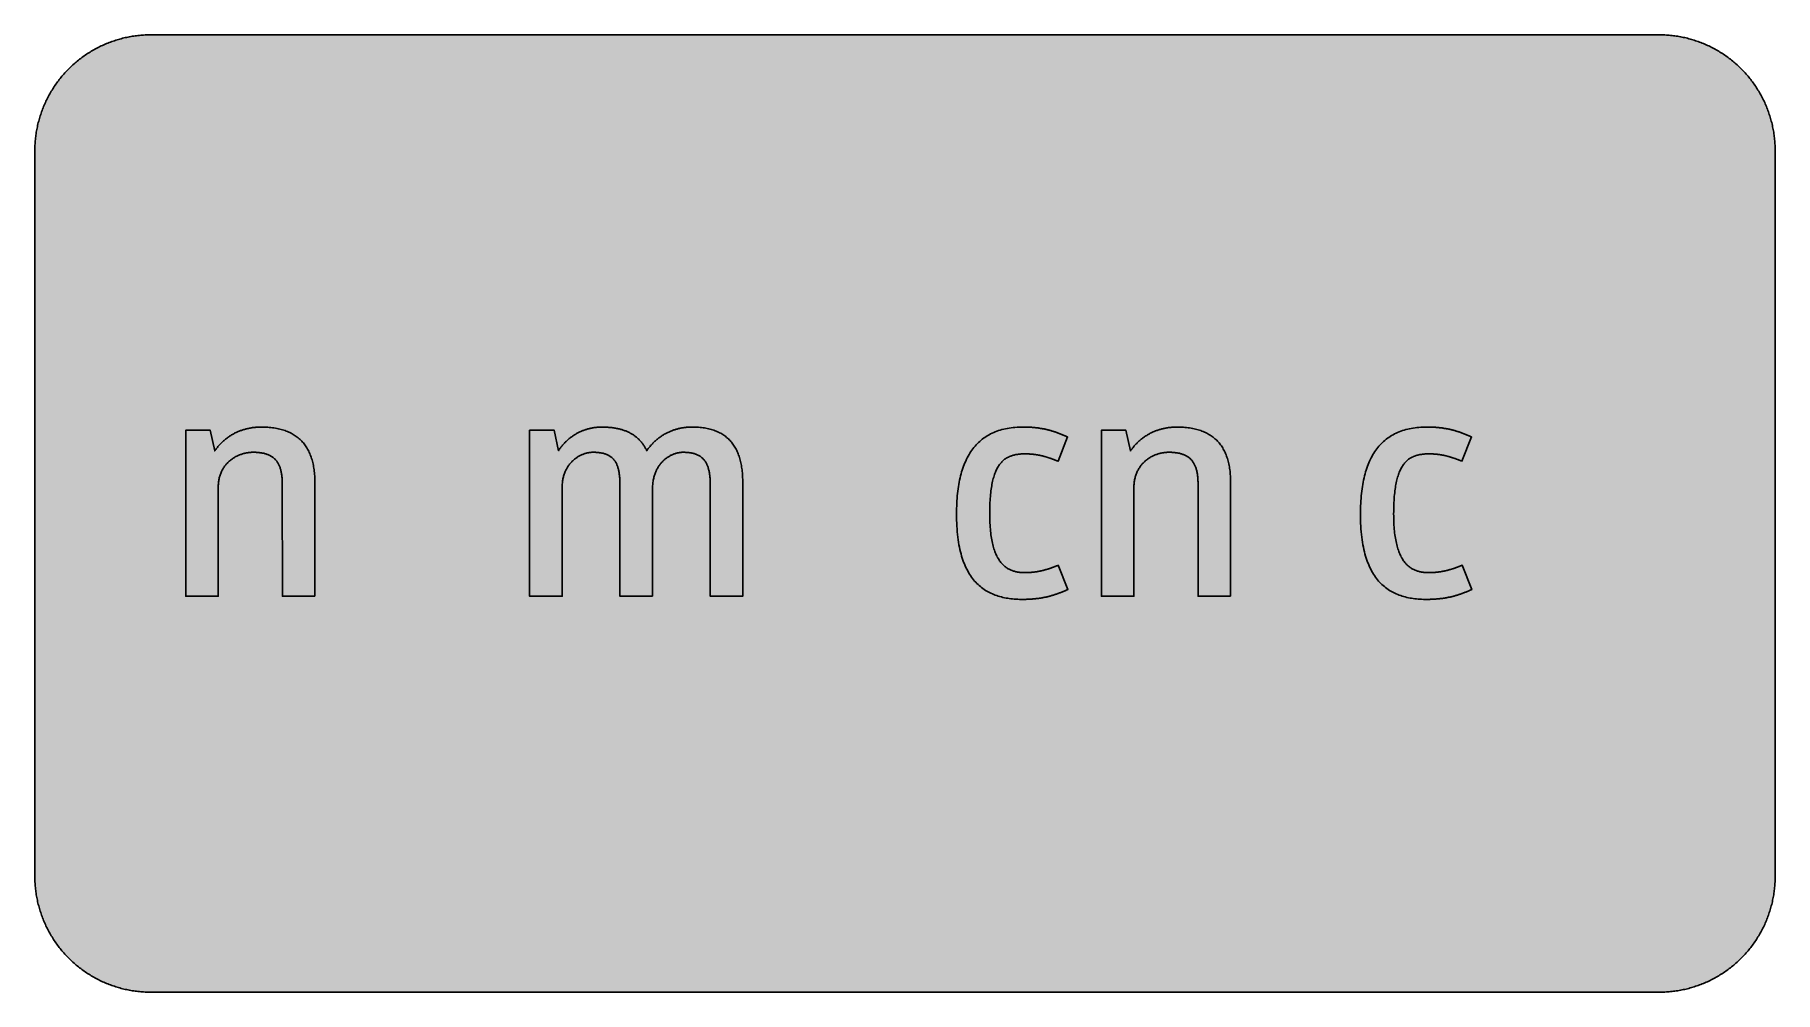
# Model space of a CAD drawing. Header units: millimetres. Extents: x 0 to 212, y 0 to 116.
import ezdxf

# ---------------------------------------------------------------- set-up
doc = ezdxf.new("R2010")
doc.units = ezdxf.units.MM

msp = doc.modelspace()

# ---------------------------------------------------------------- hatches: boundary and pattern name
for color, points in [(254, [(14.1633, 0.0536), (13.9878, 0.0533), (13.8125, 0.0559), (13.6373, 0.061), (13.462, 0.0686), (13.2893, 0.0787), (13.114, 0.0914), (12.9413, 0.1041), (12.7686, 0.1219), (12.5959, 0.1397), (12.4231, 0.16), (12.2504, 0.1829), (12.0777, 0.2057), (11.9075, 0.2337), (11.7373, 0.2616), (11.5672, 0.2921), (11.397, 0.3251), (11.2268, 0.3607), (11.0592, 0.3988), (10.8915, 0.4369), (10.7239, 0.4775), (10.5562, 0.5207), (10.3886, 0.5664), (10.2235, 0.6121), (10.0584, 0.6629), (9.8933, 0.7137), (9.7307, 0.7671), (9.5682, 0.8204), (9.4056, 0.8788), (9.2431, 0.9373), (9.083, 0.9982), (8.923, 1.0617), (8.763, 1.1252), (8.6055, 1.1938), (8.4455, 1.2624), (8.2906, 1.331), (8.1331, 1.4046), (7.9781, 1.4783), (7.8232, 1.5545), (7.6708, 1.6332), (7.5184, 1.7145), (7.366, 1.7958), (7.2161, 1.8796), (7.0663, 1.966), (6.919, 2.0523), (6.7716, 2.1438), (6.6243, 2.2352), (6.4795, 2.3266), (6.3348, 2.4232), (6.19, 2.5197), (6.0477, 2.6187), (5.908, 2.7178), (5.7683, 2.8194), (5.6286, 2.9235), (5.4915, 3.0302), (5.3543, 3.1369), (5.2197, 3.2461), (5.0851, 3.3579), (4.953, 3.4722), (4.8209, 3.5865), (4.6914, 3.7033), (4.5644, 3.8202), (4.4348, 3.9395), (4.3104, 4.0615), (4.1859, 4.1859), (4.0615, 4.3104), (3.9395, 4.4348), (3.8202, 4.5618), (3.7033, 4.6914), (3.5865, 4.8209), (3.4722, 4.953), (3.3579, 5.0851), (3.2487, 5.2197), (3.1369, 5.3543), (3.0302, 5.4915), (2.9235, 5.6286), (2.8194, 5.7683), (2.7178, 5.908), (2.6187, 6.0477), (2.5197, 6.19), (2.4232, 6.3348), (2.3266, 6.477), (2.2352, 6.6243), (2.1438, 6.7691), (2.0523, 6.919), (1.966, 7.0663), (1.8796, 7.2161), (1.7958, 7.366), (1.7145, 7.5184), (1.6332, 7.6708), (1.5545, 7.8232), (1.4783, 7.9781), (1.4046, 8.1331), (1.331, 8.2906), (1.2598, 8.4455), (1.1913, 8.603), (1.1252, 8.763), (1.0592, 8.923), (0.9982, 9.083), (0.9373, 9.2431), (0.8763, 9.4056), (0.8204, 9.5682), (0.7645, 9.7307), (0.7112, 9.8933), (0.6604, 10.0584), (0.6121, 10.2235), (0.5639, 10.3911), (0.5207, 10.5562), (0.4775, 10.7239), (0.4343, 10.8915), (0.3962, 11.0592), (0.3607, 11.2268), (0.3251, 11.397), (0.2921, 11.5672), (0.2616, 11.7373), (0.2311, 11.9075), (0.2057, 12.0802), (0.1803, 12.2504), (0.1575, 12.4231), (0.1372, 12.5959), (0.1194, 12.7686), (0.1041, 12.9413), (0.0889, 13.1166), (0.0787, 13.2893), (0.0686, 13.4645), (0.061, 13.6373), (0.0559, 13.8125), (0.0508, 13.9878), (0.0508, 14.163), (0.0522, 102.3592), (0.0508, 102.5322), (0.0559, 102.7074), (0.061, 102.8827), (0.0686, 103.058), (0.0787, 103.2307), (0.0889, 103.4059), (0.1041, 103.5787), (0.1194, 103.7514), (0.1372, 103.9241), (0.1575, 104.0968), (0.1803, 104.2695), (0.2057, 104.4423), (0.2311, 104.6124), (0.2616, 104.7826), (0.2921, 104.9528), (0.3251, 105.123), (0.3607, 105.2932), (0.3962, 105.4608), (0.4343, 105.6284), (0.4775, 105.7961), (0.5207, 105.9637), (0.5639, 106.1314), (0.6121, 106.2965), (0.6604, 106.4616), (0.7112, 106.6267), (0.7645, 106.7892), (0.8204, 106.9518), (0.8763, 107.1143), (0.9373, 107.2769), (0.9982, 107.4369), (1.0592, 107.5969), (1.1252, 107.757), (1.1913, 107.9144), (1.2598, 108.0745), (1.331, 108.2294), (1.4046, 108.3869), (1.4783, 108.5418), (1.5545, 108.6968), (1.6332, 108.8492), (1.7145, 109.0016), (1.7958, 109.154), (1.8796, 109.3038), (1.966, 109.4537), (2.0523, 109.601), (2.1438, 109.7483), (2.2352, 109.8956), (2.3266, 110.0404), (2.4232, 110.1852), (2.5197, 110.33), (2.6187, 110.4722), (2.7178, 110.6119), (2.8194, 110.7516), (2.9235, 110.8913), (3.0302, 111.0285), (3.1369, 111.1656), (3.2487, 111.3003), (3.3579, 111.4349), (3.4722, 111.567), (3.5865, 111.699), (3.7033, 111.8286), (3.8202, 111.9556), (3.9395, 112.0851), (4.0615, 112.2096), (4.1859, 112.334), (4.3104, 112.4585), (4.4348, 112.5804), (4.5644, 112.6998), (4.6914, 112.8166), (4.8209, 112.9335), (4.953, 113.0478), (5.0851, 113.1621), (5.2197, 113.2713), (5.3543, 113.3831), (5.4915, 113.4897), (5.6286, 113.5964), (5.7683, 113.7006), (5.908, 113.8022), (6.0477, 113.9012), (6.19, 114.0003), (6.3348, 114.0968), (6.4795, 114.1933), (6.6243, 114.2848), (6.7716, 114.3762), (6.919, 114.4676), (7.0663, 114.554), (7.2161, 114.6404), (7.366, 114.7242), (7.5184, 114.8055), (7.6708, 114.8867), (7.8232, 114.9655), (7.9781, 115.0417), (8.1331, 115.1153), (8.2906, 115.189), (8.4455, 115.2601), (8.6055, 115.3287), (8.763, 115.3947), (8.923, 115.4608), (9.083, 115.5217), (9.2431, 115.5827), (9.4056, 115.6437), (9.5682, 115.6995), (9.7307, 115.7554), (9.8933, 115.8088), (10.0584, 115.8596), (10.2235, 115.9078), (10.3886, 115.9561), (10.5562, 115.9993), (10.7239, 116.0424), (10.8915, 116.0856), (11.0592, 116.1237), (11.2268, 116.1593), (11.397, 116.1948), (11.5672, 116.2279), (11.7373, 116.2583), (11.9075, 116.2888), (12.0777, 116.3142), (12.2504, 116.3396), (12.4231, 116.3625), (12.5959, 116.3828), (12.7686, 116.4006), (12.9413, 116.4158), (13.114, 116.4311), (13.2893, 116.4412), (13.462, 116.4514), (13.6373, 116.459), (13.8125, 116.4641), (13.9878, 116.4692), (14.163, 116.4692), (197.6078, 116.4703), (197.7822, 116.4692), (197.9574, 116.4641), (198.1327, 116.459), (198.3054, 116.4514), (198.4807, 116.4412), (198.6534, 116.4311), (198.8287, 116.4158), (199.0014, 116.4006), (199.1741, 116.3828), (199.3468, 116.3625), (199.5195, 116.3396), (199.6897, 116.3142), (199.8624, 116.2888), (200.0326, 116.2583), (200.2028, 116.2279), (200.373, 116.1948), (200.5432, 116.1593), (200.7108, 116.1237), (200.8784, 116.0856), (201.0461, 116.0424), (201.2137, 115.9993), (201.3788, 115.9561), (201.5465, 115.9078), (201.7116, 115.8596), (201.8767, 115.8088), (202.0392, 115.7554), (202.2018, 115.6995), (202.3643, 115.6437), (202.5269, 115.5827), (202.6869, 115.5217), (202.8469, 115.4608), (203.007, 115.3947), (203.167, 115.3287), (203.3245, 115.2601), (203.4794, 115.189), (203.6369, 115.1153), (203.7918, 115.0417), (203.9468, 114.9655), (204.0992, 114.8867), (204.2516, 114.8055), (204.404, 114.7242), (204.5538, 114.6404), (204.7037, 114.554), (204.8535, 114.4676), (205.0009, 114.3762), (205.1456, 114.2848), (205.293, 114.1933), (205.4352, 114.0968), (205.58, 114.0003), (205.7222, 113.9012), (205.8619, 113.8022), (206.0016, 113.7006), (206.1413, 113.5964), (206.2785, 113.4897), (206.4156, 113.3831), (206.5503, 113.2713), (206.6849, 113.1621), (206.817, 113.0478), (206.949, 112.9335), (207.0786, 112.8166), (207.2081, 112.6998), (207.3351, 112.5804), (207.4596, 112.4585), (207.584, 112.334), (207.7085, 112.2096), (207.8304, 112.0851), (207.9498, 111.9556), (208.0666, 111.8286), (208.1835, 111.699), (208.2978, 111.567), (208.4121, 111.4349), (208.5238, 111.3003), (208.6331, 111.1656), (208.7397, 111.0285), (208.8464, 110.8913), (208.9506, 110.7516), (209.0522, 110.6119), (209.1512, 110.4722), (209.2503, 110.33), (209.3468, 110.1852), (209.4433, 110.0404), (209.5348, 109.8956), (209.6262, 109.7483), (209.7176, 109.601), (209.804, 109.4537), (209.8904, 109.3038), (209.9742, 109.154), (210.0555, 109.0016), (210.1367, 108.8492), (210.2155, 108.6968), (210.2917, 108.5418), (210.3653, 108.3869), (210.439, 108.2294), (210.5076, 108.0745), (210.5762, 107.9144), (210.6447, 107.757), (210.7082, 107.5969), (210.7717, 107.4369), (210.8327, 107.2769), (210.8911, 107.1143), (210.9495, 106.9518), (211.0029, 106.7892), (211.0562, 106.6267), (211.107, 106.4616), (211.1578, 106.2965), (211.2035, 106.1314), (211.2493, 105.9637), (211.2924, 105.7961), (211.3331, 105.6284), (211.3712, 105.4608), (211.4093, 105.2932), (211.4448, 105.123), (211.4779, 104.9528), (211.5083, 104.7826), (211.5363, 104.6124), (211.5642, 104.4423), (211.5871, 104.2695), (211.6099, 104.0968), (211.6303, 103.9241), (211.648, 103.7514), (211.6658, 103.5787), (211.6785, 103.4059), (211.6912, 103.2307), (211.7014, 103.058), (211.709, 102.8827), (211.7141, 102.7074), (211.7166, 102.5322), (211.7166, 102.3569), (211.7189, 14.1647), (211.7166, 13.9878), (211.7141, 13.8125), (211.709, 13.6373), (211.7014, 13.4645), (211.6912, 13.2893), (211.6785, 13.1166), (211.6658, 12.9413), (211.648, 12.7686), (211.6303, 12.5959), (211.6099, 12.4231), (211.5871, 12.2504), (211.5642, 12.0802), (211.5363, 11.9075), (211.5083, 11.7373), (211.4779, 11.5672), (211.4448, 11.397), (211.4093, 11.2268), (211.3712, 11.0592), (211.3331, 10.8915), (211.2924, 10.7239), (211.2493, 10.5562), (211.2035, 10.3911), (211.1578, 10.2235), (211.107, 10.0584), (211.0562, 9.8933), (211.0029, 9.7307), (210.9495, 9.5682), (210.8911, 9.4056), (210.8327, 9.2431), (210.7717, 9.083), (210.7082, 8.923), (210.6447, 8.763), (210.5762, 8.603), (210.5076, 8.4455), (210.439, 8.2906), (210.3653, 8.1331), (210.2917, 7.9781), (210.2155, 7.8232), (210.1367, 7.6708), (210.0555, 7.5184), (209.9742, 7.366), (209.8904, 7.2161), (209.804, 7.0663), (209.7176, 6.919), (209.6262, 6.7691), (209.5348, 6.6243), (209.4433, 6.477), (209.3468, 6.3348), (209.2503, 6.19), (209.1512, 6.0477), (209.0522, 5.908), (208.9506, 5.7683), (208.8464, 5.6286), (208.7397, 5.4915), (208.6331, 5.3543), (208.5238, 5.2197), (208.4121, 5.0851), (208.2978, 4.953), (208.1835, 4.8209), (208.0666, 4.6914), (207.9498, 4.5618), (207.8304, 4.4348), (207.7085, 4.3104), (207.584, 4.1859), (207.4596, 4.0615), (207.3351, 3.9395), (207.2081, 3.8202), (207.0786, 3.7033), (206.949, 3.5865), (206.817, 3.4722), (206.6849, 3.3579), (206.5503, 3.2461), (206.4156, 3.1369), (206.2785, 3.0302), (206.1413, 2.9235), (206.0016, 2.8194), (205.8619, 2.7178), (205.7222, 2.6187), (205.58, 2.5197), (205.4352, 2.4232), (205.293, 2.3266), (205.1456, 2.2352), (205.0009, 2.1438), (204.8535, 2.0523), (204.7037, 1.966), (204.5538, 1.8796), (204.404, 1.7958), (204.2516, 1.7145), (204.0992, 1.6332), (203.9468, 1.5545), (203.7918, 1.4783), (203.6369, 1.4046), (203.4794, 1.331), (203.3245, 1.2624), (203.167, 1.1938), (203.007, 1.1252), (202.8469, 1.0617), (202.6869, 0.9982), (202.5269, 0.9373), (202.3643, 0.8788), (202.2018, 0.8204), (202.0392, 0.7671), (201.8767, 0.7137), (201.7116, 0.6629), (201.5465, 0.6121), (201.3788, 0.5664), (201.2137, 0.5207), (201.0461, 0.4775), (200.8784, 0.4369), (200.7108, 0.3988), (200.5432, 0.3607), (200.373, 0.3251), (200.2028, 0.2921), (200.0326, 0.2616), (199.8624, 0.2337), (199.6897, 0.2057), (199.5195, 0.1829), (199.3468, 0.16), (199.1741, 0.1397), (199.0014, 0.1219), (198.8287, 0.1041), (198.6534, 0.0914), (198.4807, 0.0787), (198.3054, 0.0686), (198.1327, 0.061), (197.9574, 0.0559), (197.7822, 0.0533), (197.6069, 0.0533)]), (59, [(34.1147, 48.2078), (34.1147, 62.0211), (34.1122, 62.2249), (34.1071, 62.4281), (34.0995, 62.6288), (34.0893, 62.8244), (34.0766, 63.0174), (34.0589, 63.2079), (34.0385, 63.3959), (34.0157, 63.5813), (33.9903, 63.7616), (33.9623, 63.9394), (33.9293, 64.1147), (33.8938, 64.2874), (33.8557, 64.455), (33.815, 64.6201), (33.7693, 64.7827), (33.721, 64.9427), (33.6702, 65.0977), (33.6169, 65.2501), (33.5585, 65.3999), (33.5001, 65.5472), (33.4366, 65.6895), (33.368, 65.8292), (33.2994, 65.9663), (33.2257, 66.101), (33.1495, 66.2305), (33.0683, 66.3575), (32.987, 66.482), (32.9006, 66.6039), (32.8117, 66.7207), (32.7177, 66.835), (32.6212, 66.9468), (32.5222, 67.056), (32.4206, 67.1601), (32.3139, 67.2617), (32.2047, 67.3608), (32.0929, 67.4548), (31.9761, 67.5462), (31.8567, 67.6351), (31.7348, 67.7215), (31.6078, 67.8028), (31.4782, 67.8815), (31.3461, 67.9552), (31.2115, 68.0288), (31.0718, 68.0974), (30.9296, 68.1634), (30.7823, 68.2244), (30.6324, 68.2828), (30.48, 68.3387), (30.3225, 68.392), (30.1625, 68.4403), (29.9999, 68.486), (29.8323, 68.5292), (29.6621, 68.5673), (29.4869, 68.6029), (29.3116, 68.6359), (29.1287, 68.6638), (28.9458, 68.6892), (28.7579, 68.7121), (28.5648, 68.7299), (28.3718, 68.7451), (28.1711, 68.7578), (27.9705, 68.7654), (27.7647, 68.7705), (27.5565, 68.773), (27.4523, 68.7705), (27.3507, 68.7705), (27.2491, 68.7654), (27.1501, 68.7603), (27.0485, 68.7553), (26.9469, 68.7476), (26.8453, 68.7375), (26.7462, 68.7273), (26.6446, 68.7172), (26.5455, 68.7045), (26.4439, 68.6892), (26.3449, 68.674), (26.2458, 68.6562), (26.1468, 68.6359), (26.0477, 68.6181), (25.9512, 68.5952), (25.8521, 68.5724), (25.7556, 68.5495), (25.6591, 68.5216), (25.56, 68.4962), (25.4635, 68.4682), (25.3695, 68.4378), (25.273, 68.4047), (25.179, 68.3743), (25.085, 68.3387), (24.9885, 68.3031), (24.8971, 68.265), (24.8031, 68.2269), (24.7117, 68.1863), (24.6177, 68.1457), (24.5262, 68.1025), (24.4373, 68.0593), (24.3459, 68.0136), (24.257, 67.9653), (24.1681, 67.9171), (24.0792, 67.8663), (23.9928, 67.8155), (23.9039, 67.7621), (23.8176, 67.7088), (23.7338, 67.6529), (23.6474, 67.5945), (23.5636, 67.5361), (23.4798, 67.4751), (23.3985, 67.4141), (23.3172, 67.3506), (23.2359, 67.2846), (23.1546, 67.2186), (23.0759, 67.1525), (22.9972, 67.0814), (22.9184, 67.0103), (22.8422, 66.9392), (22.766, 66.8655), (22.6924, 66.7893), (22.6162, 66.7131), (22.545, 66.6344), (22.4714, 66.5556), (22.4003, 66.4743), (22.3291, 66.3905), (22.2606, 66.3067), (22.192, 66.2203), (22.1259, 66.134), (22.0574, 66.0451), (21.9939, 65.9536), (21.9278, 65.8622), (21.3872, 68.3863), (18.3995, 68.3863), (18.3995, 48.2078), (22.3573, 48.2078), (22.3573, 61.4394), (22.3571, 61.5747), (22.3622, 61.7093), (22.3723, 61.8414), (22.3825, 61.9709), (22.3977, 62.1005), (22.4155, 62.2249), (22.4384, 62.3468), (22.4612, 62.4688), (22.4892, 62.5856), (22.5196, 62.7024), (22.5501, 62.8167), (22.5857, 62.9285), (22.6238, 63.0352), (22.667, 63.1419), (22.7101, 63.2485), (22.7559, 63.3501), (22.8041, 63.4492), (22.8549, 63.5457), (22.9057, 63.6422), (22.9616, 63.7362), (23.02, 63.8251), (23.0784, 63.914), (23.1394, 64.0004), (23.2029, 64.0842), (23.2689, 64.168), (23.335, 64.2468), (23.4036, 64.323), (23.4747, 64.3992), (23.5458, 64.4728), (23.6195, 64.5439), (23.6957, 64.6125), (23.7719, 64.6786), (23.8506, 64.7421), (23.9293, 64.8056), (24.0106, 64.8665), (24.0919, 64.9224), (24.1757, 64.9783), (24.2595, 65.0342), (24.3434, 65.085), (24.4297, 65.1332), (24.5161, 65.1815), (24.6024, 65.2272), (24.6913, 65.2704), (24.7802, 65.311), (24.8691, 65.3491), (24.958, 65.3872), (25.0495, 65.4228), (25.1384, 65.4558), (25.2298, 65.4863), (25.3213, 65.5142), (25.4127, 65.5422), (25.5041, 65.565), (25.5956, 65.5879), (25.687, 65.6107), (25.7785, 65.6285), (25.8699, 65.6438), (25.9588, 65.659), (26.0502, 65.6717), (26.1417, 65.6844), (26.2306, 65.692), (26.3195, 65.6996), (26.4084, 65.7047), (26.4973, 65.7073), (26.5862, 65.7073), (26.6979, 65.7073), (26.8072, 65.7047), (26.9164, 65.7022), (27.0205, 65.6971), (27.1272, 65.6895), (27.2288, 65.6819), (27.3304, 65.6717), (27.4295, 65.659), (27.526, 65.6463), (27.6225, 65.6336), (27.7165, 65.6158), (27.8079, 65.598), (27.8994, 65.5803), (27.9857, 65.5574), (28.0746, 65.5345), (28.1584, 65.5091), (28.2423, 65.4837), (28.3235, 65.4558), (28.4023, 65.4253), (28.4785, 65.3948), (28.5547, 65.3593), (28.6283, 65.3237), (28.702, 65.2856), (28.7731, 65.2475), (28.8417, 65.2043), (28.9077, 65.1612), (28.9738, 65.1154), (29.0373, 65.0697), (29.0982, 65.0189), (29.1592, 64.9681), (29.2151, 64.9148), (29.2735, 64.8589), (29.3268, 64.8005), (29.3802, 64.7395), (29.431, 64.6786), (29.4818, 64.6151), (29.5275, 64.5465), (29.5732, 64.4779), (29.6189, 64.4068), (29.6596, 64.3331), (29.7002, 64.2569), (29.7409, 64.1807), (29.7764, 64.0994), (29.812, 64.0156), (29.845, 63.9318), (29.878, 63.8429), (29.9085, 63.754), (29.9364, 63.66), (29.9618, 63.566), (29.9872, 63.4695), (30.0101, 63.3679), (30.033, 63.2663), (30.0533, 63.1596), (30.0711, 63.053), (30.0863, 62.9412), (30.1015, 62.8294), (30.1142, 62.7126), (30.1244, 62.5958), (30.1346, 62.4738), (30.1422, 62.3494), (30.1473, 62.2224), (30.1523, 62.0928), (30.1549, 61.9608), (30.1549, 61.8261), (30.1569, 48.2078)]), (59, [(75.172, 48.2078), (75.172, 61.2066), (75.1713, 61.3512), (75.1764, 61.4959), (75.184, 61.6356), (75.1967, 61.7728), (75.2094, 61.91), (75.2246, 62.042), (75.245, 62.1741), (75.2678, 62.3011), (75.2907, 62.4256), (75.3186, 62.55), (75.3491, 62.6694), (75.3821, 62.7888), (75.4151, 62.9031), (75.4532, 63.0174), (75.4939, 63.1266), (75.5345, 63.2358), (75.5777, 63.34), (75.6234, 63.4441), (75.6717, 63.5432), (75.7225, 63.6422), (75.7733, 63.7388), (75.8266, 63.8327), (75.8825, 63.9216), (75.9409, 64.0105), (75.9993, 64.0969), (76.0603, 64.1807), (76.1213, 64.262), (76.1848, 64.3407), (76.2483, 64.4195), (76.3143, 64.4931), (76.3829, 64.5643), (76.4515, 64.6354), (76.52, 64.7014), (76.5912, 64.7675), (76.6623, 64.831), (76.7359, 64.8919), (76.8096, 64.9503), (76.8833, 65.0062), (76.9595, 65.0596), (77.0357, 65.1129), (77.1119, 65.1612), (77.1881, 65.2094), (77.2668, 65.2526), (77.343, 65.2958), (77.4217, 65.3364), (77.5005, 65.3745), (77.5792, 65.4126), (77.658, 65.4456), (77.7392, 65.4787), (77.818, 65.5091), (77.8967, 65.5345), (77.9755, 65.5625), (78.0542, 65.5853), (78.1329, 65.6057), (78.2117, 65.626), (78.2904, 65.6438), (78.3666, 65.659), (78.4454, 65.6717), (78.5216, 65.6819), (78.5978, 65.692), (78.674, 65.6996), (78.7476, 65.7047), (78.8213, 65.7073), (78.8949, 65.7073), (79.0042, 65.7073), (79.1108, 65.7047), (79.215, 65.6996), (79.3166, 65.6946), (79.4156, 65.6869), (79.5147, 65.6793), (79.6112, 65.6666), (79.7052, 65.6565), (79.7992, 65.6412), (79.8881, 65.626), (79.977, 65.6082), (80.0659, 65.5879), (80.1497, 65.5676), (80.2335, 65.5447), (80.3148, 65.5193), (80.3935, 65.4939), (80.4723, 65.466), (80.5459, 65.4355), (80.6196, 65.405), (80.6933, 65.3694), (80.7618, 65.3339), (80.8304, 65.2958), (80.899, 65.2577), (80.9625, 65.217), (81.026, 65.1739), (81.087, 65.1281), (81.1479, 65.0799), (81.2038, 65.0316), (81.2597, 64.9808), (81.3156, 64.9275), (81.3664, 64.8716), (81.4172, 64.8157), (81.468, 64.7548), (81.5162, 64.6938), (81.5619, 64.6303), (81.6051, 64.5643), (81.6483, 64.4982), (81.6889, 64.4271), (81.727, 64.356), (81.7651, 64.2823), (81.8007, 64.2061), (81.8337, 64.1274), (81.8667, 64.0486), (81.8972, 63.9648), (81.9277, 63.881), (81.9556, 63.7921), (81.981, 63.7032), (82.0064, 63.6118), (82.0293, 63.5178), (82.0522, 63.4213), (82.0699, 63.3222), (82.0903, 63.2231), (82.1055, 63.119), (82.1207, 63.0149), (82.136, 62.9056), (82.1487, 62.7964), (82.1588, 62.6821), (82.169, 62.5678), (82.1766, 62.451), (82.1842, 62.3316), (82.1893, 62.2097), (82.1919, 62.0827), (82.1944, 61.9557), (82.1944, 61.8261), (82.1958, 48.2078), (86.1536, 48.2078), (86.1536, 62.0211), (86.1517, 62.2224), (86.1466, 62.4205), (86.139, 62.6186), (86.1314, 62.8117), (86.1187, 63.0022), (86.1035, 63.1901), (86.0857, 63.3755), (86.0654, 63.5584), (86.0425, 63.7362), (86.0171, 63.914), (85.9866, 64.0867), (85.9561, 64.2569), (85.9206, 64.4246), (85.8825, 64.5897), (85.8418, 64.7497), (85.7987, 64.9097), (85.7529, 65.0646), (85.7047, 65.217), (85.6513, 65.3644), (85.5955, 65.5117), (85.5396, 65.6539), (85.4761, 65.7962), (85.4126, 65.9333), (85.3465, 66.0654), (85.2754, 66.1975), (85.2018, 66.3245), (85.1256, 66.4489), (85.0468, 66.5709), (84.963, 66.6902), (84.8792, 66.8045), (84.7903, 66.9163), (84.6963, 67.0255), (84.6023, 67.1322), (84.5033, 67.2338), (84.4017, 67.3329), (84.2975, 67.4294), (84.1883, 67.5234), (84.0765, 67.6123), (83.9622, 67.6986), (83.8454, 67.7824), (83.7235, 67.8612), (83.599, 67.9374), (83.4695, 68.011), (83.3399, 68.0822), (83.2053, 68.1482), (83.0656, 68.2117), (82.9259, 68.2727), (82.7811, 68.3285), (82.6313, 68.3819), (82.4789, 68.4327), (82.3239, 68.4784), (82.1665, 68.5216), (82.0039, 68.5622), (81.8388, 68.5978), (81.6686, 68.6308), (81.4959, 68.6613), (81.3181, 68.6867), (81.1403, 68.7095), (80.9549, 68.7273), (80.7695, 68.7451), (80.5764, 68.7553), (80.3834, 68.7654), (80.1853, 68.7705), (79.9821, 68.773), (79.8855, 68.7705), (79.789, 68.7705), (79.6925, 68.7654), (79.596, 68.7603), (79.4995, 68.7553), (79.4029, 68.7476), (79.3064, 68.74), (79.2124, 68.7299), (79.1159, 68.7197), (79.0194, 68.707), (78.9229, 68.6918), (78.8264, 68.6765), (78.7298, 68.6613), (78.6359, 68.641), (78.5393, 68.6232), (78.4454, 68.6029), (78.3488, 68.58), (78.2549, 68.5571), (78.1609, 68.5317), (78.0669, 68.5038), (77.9729, 68.4784), (77.8789, 68.4479), (77.7875, 68.4174), (77.6935, 68.3844), (77.6021, 68.3514), (77.5081, 68.3184), (77.4167, 68.2803), (77.3252, 68.2447), (77.2363, 68.2041), (77.1449, 68.1634), (77.056, 68.1228), (76.9645, 68.0796), (76.8756, 68.0339), (76.7893, 67.9882), (76.7004, 67.9399), (76.614, 67.8917), (76.5277, 67.8409), (76.4413, 67.7875), (76.3549, 67.7342), (76.2711, 67.6783), (76.1873, 67.6224), (76.1035, 67.564), (76.0197, 67.5056), (75.9384, 67.4446), (75.8571, 67.3811), (75.7758, 67.3176), (75.6971, 67.2516), (75.6158, 67.1855), (75.5396, 67.117), (75.4609, 67.0458), (75.3847, 66.9747), (75.3085, 66.9011), (75.2348, 66.8249), (75.1586, 66.7487), (75.0875, 66.6725), (75.0138, 66.5912), (74.9427, 66.5124), (74.8716, 66.4286), (74.803, 66.3448), (74.7344, 66.2584), (74.6684, 66.1721), (74.6023, 66.0832), (74.5363, 65.9917), (74.4728, 65.9003), (74.4296, 65.9892), (74.3864, 66.0756), (74.3407, 66.1619), (74.295, 66.2457), (74.2467, 66.3296), (74.1959, 66.4108), (74.1477, 66.4921), (74.0943, 66.5709), (74.041, 66.6471), (73.9877, 66.7233), (73.9318, 66.7969), (73.8759, 66.8706), (73.8175, 66.9442), (73.7565, 67.0154), (73.6956, 67.0839), (73.6321, 67.1525), (73.5686, 67.2186), (73.5051, 67.2821), (73.439, 67.3456), (73.3704, 67.4091), (73.3019, 67.47), (73.2307, 67.5284), (73.1571, 67.5869), (73.086, 67.6453), (73.0098, 67.7012), (72.9336, 67.7545), (72.8574, 67.8078), (72.7786, 67.8586), (72.6973, 67.9069), (72.6161, 67.9577), (72.5322, 68.0034), (72.4484, 68.0491), (72.3646, 68.0949), (72.2757, 68.1355), (72.1868, 68.1787), (72.0979, 68.2193), (72.0065, 68.2574), (71.9125, 68.2955), (71.8185, 68.3311), (71.7245, 68.3641), (71.628, 68.3971), (71.5289, 68.4301), (71.4299, 68.4606), (71.3283, 68.4886), (71.2241, 68.5165), (71.12, 68.5419), (71.0159, 68.5673), (70.9092, 68.5902), (70.8, 68.613), (70.6907, 68.6333), (70.579, 68.6511), (70.4672, 68.6689), (70.3529, 68.6867), (70.2361, 68.7019), (70.1192, 68.7146), (69.9999, 68.7273), (69.8805, 68.7375), (69.7586, 68.7476), (69.6366, 68.7553), (69.5122, 68.7603), (69.3852, 68.7654), (69.2582, 68.768), (69.1312, 68.7705), (68.9991, 68.773), (68.9051, 68.7705), (68.8111, 68.7705), (68.7172, 68.7654), (68.6232, 68.7603), (68.5292, 68.7553), (68.4352, 68.7476), (68.3412, 68.7375), (68.2473, 68.7273), (68.1558, 68.7172), (68.0618, 68.7045), (67.9704, 68.6892), (67.8764, 68.674), (67.785, 68.6562), (67.6935, 68.6384), (67.6021, 68.6181), (67.5107, 68.5952), (67.4192, 68.5724), (67.3278, 68.5495), (67.2389, 68.5241), (67.1474, 68.4962), (67.0585, 68.4682), (66.9696, 68.4378), (66.8807, 68.4073), (66.7918, 68.3743), (66.7029, 68.3412), (66.6166, 68.3057), (66.5277, 68.2701), (66.4413, 68.232), (66.355, 68.1914), (66.2686, 68.1507), (66.1848, 68.1076), (66.0984, 68.0644), (66.0146, 68.0187), (65.9308, 67.9729), (65.8495, 67.9247), (65.7657, 67.8739), (65.6844, 67.8231), (65.6031, 67.7697), (65.5218, 67.7164), (65.4406, 67.6605), (65.3618, 67.6046), (65.2805, 67.5462), (65.2043, 67.4878), (65.1256, 67.4268), (65.0469, 67.3633), (64.9707, 67.2998), (64.8945, 67.2338), (64.8208, 67.1678), (64.7471, 67.0992), (64.6735, 67.0306), (64.5998, 66.9595), (64.5262, 66.8858), (64.455, 66.8122), (64.3839, 66.736), (64.3153, 66.6598), (64.2468, 66.581), (64.1782, 66.4997), (64.1096, 66.4185), (64.0436, 66.3372), (63.9775, 66.2534), (63.914, 66.167), (63.848, 66.0806), (63.7845, 65.9917), (63.7235, 65.9003), (63.2202, 68.3863), (60.2312, 68.3863), (60.2312, 48.2078), (64.1904, 48.2078), (64.1904, 61.4394), (64.1909, 61.5747), (64.196, 61.7093), (64.2036, 61.8414), (64.2137, 61.9709), (64.229, 62.1005), (64.2442, 62.2249), (64.2645, 62.3468), (64.2874, 62.4688), (64.3128, 62.5856), (64.3407, 62.7024), (64.3712, 62.8167), (64.4042, 62.9285), (64.4373, 63.0352), (64.4754, 63.1419), (64.516, 63.2485), (64.5592, 63.3501), (64.6024, 63.4492), (64.6481, 63.5457), (64.6989, 63.6422), (64.7471, 63.7362), (64.8005, 63.8251), (64.8538, 63.914), (64.9122, 64.0004), (64.9681, 64.0842), (65.0291, 64.168), (65.09, 64.2468), (65.151, 64.323), (65.2145, 64.3992), (65.2805, 64.4728), (65.3466, 64.5439), (65.4152, 64.6125), (65.4837, 64.6786), (65.5549, 64.7421), (65.626, 64.8056), (65.6971, 64.8665), (65.7708, 64.9224), (65.8444, 64.9783), (65.9181, 65.0342), (65.9943, 65.085), (66.0705, 65.1332), (66.1467, 65.1815), (66.2254, 65.2272), (66.3016, 65.2704), (66.3804, 65.311), (66.4591, 65.3491), (66.5353, 65.3872), (66.614, 65.4228), (66.6928, 65.4558), (66.7715, 65.4863), (66.8503, 65.5142), (66.929, 65.5422), (67.0077, 65.565), (67.0865, 65.5879), (67.1652, 65.6107), (67.2414, 65.6285), (67.3202, 65.6438), (67.3964, 65.659), (67.4726, 65.6717), (67.5488, 65.6844), (67.6224, 65.692), (67.6961, 65.6996), (67.7697, 65.7047), (67.8434, 65.7073), (67.9145, 65.7073), (68.0212, 65.7073), (68.1279, 65.7047), (68.232, 65.7022), (68.3336, 65.6971), (68.4352, 65.6895), (68.5343, 65.6819), (68.6308, 65.6717), (68.7248, 65.659), (68.8162, 65.6463), (68.9077, 65.6336), (68.9966, 65.6158), (69.0829, 65.598), (69.1667, 65.5803), (69.2506, 65.5574), (69.3318, 65.5345), (69.4106, 65.5091), (69.4893, 65.4837), (69.5655, 65.4558), (69.6392, 65.4253), (69.7103, 65.3948), (69.7814, 65.3593), (69.8475, 65.3237), (69.916, 65.2856), (69.9795, 65.2475), (70.043, 65.2043), (70.104, 65.1612), (70.165, 65.1154), (70.2208, 65.0697), (70.2767, 65.0189), (70.3326, 64.9681), (70.3834, 64.9148), (70.4367, 64.8589), (70.485, 64.8005), (70.5333, 64.7395), (70.579, 64.6786), (70.6222, 64.6151), (70.6653, 64.5465), (70.706, 64.4779), (70.7441, 64.4068), (70.7822, 64.3331), (70.8177, 64.2569), (70.8508, 64.1807), (70.8838, 64.0994), (70.9143, 64.0156), (70.9447, 63.9318), (70.9727, 63.8429), (70.9981, 63.754), (71.0235, 63.66), (71.0463, 63.566), (71.0692, 63.4695), (71.087, 63.3679), (71.1073, 63.2663), (71.1225, 63.1596), (71.1378, 63.053), (71.153, 62.9412), (71.1657, 62.8294), (71.1759, 62.7126), (71.186, 62.5958), (71.1937, 62.4738), (71.2013, 62.3494), (71.2038, 62.2224), (71.2089, 62.0928), (71.2114, 61.9608), (71.2114, 61.8261), (71.2128, 48.2078)]), (59, [(120.4584, 51.0794), (120.3579, 51.0794), (120.2614, 51.0819), (120.1623, 51.0845), (120.0633, 51.0896), (119.9667, 51.0972), (119.8677, 51.1073), (119.7686, 51.1175), (119.6721, 51.1302), (119.5756, 51.1454), (119.4765, 51.1632), (119.38, 51.1835), (119.286, 51.2039), (119.1895, 51.2293), (119.093, 51.2572), (118.999, 51.2877), (118.905, 51.3207), (118.8136, 51.3563), (118.7196, 51.3969), (118.6282, 51.4375), (118.5393, 51.4833), (118.4478, 51.5315), (118.3589, 51.5849), (118.2726, 51.6407), (118.1862, 51.6992), (118.0998, 51.7627), (118.016, 51.8312), (117.9322, 51.9024), (117.8509, 51.976), (117.7696, 52.0548), (117.6909, 52.1386), (117.6122, 52.2275), (117.536, 52.3189), (117.4623, 52.4154), (117.3886, 52.517), (117.3175, 52.6237), (117.2464, 52.7355), (117.1804, 52.8523), (117.1118, 52.9717), (117.0483, 53.0987), (116.9873, 53.2308), (116.9264, 53.3679), (116.8679, 53.5102), (116.8095, 53.6575), (116.7562, 53.8099), (116.7028, 53.9699), (116.6546, 54.135), (116.6063, 54.3052), (116.5606, 54.483), (116.5174, 54.6659), (116.4768, 54.8564), (116.4387, 55.052), (116.4031, 55.2526), (116.3701, 55.4609), (116.3396, 55.6768), (116.3117, 55.9003), (116.2863, 56.1289), (116.2634, 56.3651), (116.2431, 56.6064), (116.2253, 56.8579), (116.2126, 57.1144), (116.2025, 57.3786), (116.1948, 57.6504), (116.1898, 57.9298), (116.1872, 58.2168), (116.1898, 58.5064), (116.1923, 58.7883), (116.1999, 59.0626), (116.2075, 59.3293), (116.2202, 59.5884), (116.2329, 59.8424), (116.2482, 60.0862), (116.2685, 60.325), (116.2888, 60.5561), (116.3117, 60.7822), (116.3371, 61.0006), (116.365, 61.2115), (116.3955, 61.4172), (116.4285, 61.6153), (116.4641, 61.8084), (116.4996, 61.9938), (116.5403, 62.1741), (116.5809, 62.3468), (116.6241, 62.517), (116.6698, 62.677), (116.7181, 62.8345), (116.7689, 62.9869), (116.8222, 63.1317), (116.8756, 63.2714), (116.9314, 63.406), (116.9899, 63.5356), (117.0508, 63.66), (117.1118, 63.7794), (117.1778, 63.8937), (117.2439, 64.0029), (117.3099, 64.1071), (117.381, 64.2087), (117.4521, 64.3026), (117.5258, 64.3941), (117.602, 64.4804), (117.6807, 64.5643), (117.7595, 64.643), (117.8408, 64.7167), (117.922, 64.7852), (118.0059, 64.8513), (118.0922, 64.9148), (118.1811, 64.9732), (118.27, 65.0291), (118.3615, 65.0799), (118.4554, 65.1281), (118.5494, 65.1713), (118.6434, 65.2145), (118.7425, 65.2526), (118.8415, 65.2882), (118.9406, 65.3186), (119.0422, 65.3491), (119.1463, 65.3745), (119.253, 65.3999), (119.3571, 65.4202), (119.4664, 65.4406), (119.5756, 65.4558), (119.6848, 65.471), (119.7966, 65.4812), (119.9109, 65.4914), (120.0252, 65.499), (120.142, 65.5066), (120.2588, 65.5091), (120.3757, 65.5117), (120.4951, 65.5142), (120.5611, 65.5117), (120.6246, 65.5117), (120.6906, 65.5117), (120.7541, 65.5091), (120.8176, 65.5091), (120.8786, 65.5066), (120.9421, 65.5041), (121.0056, 65.499), (121.0666, 65.4964), (121.1275, 65.4939), (121.1885, 65.4888), (121.2494, 65.4837), (121.3104, 65.4787), (121.3714, 65.4736), (121.4298, 65.4685), (121.4907, 65.4609), (121.5517, 65.4533), (121.6101, 65.4482), (121.6685, 65.4406), (121.7295, 65.4304), (121.7879, 65.4228), (121.8463, 65.4126), (121.9048, 65.405), (121.9632, 65.3948), (122.0241, 65.3847), (122.0826, 65.3745), (122.141, 65.3618), (122.1994, 65.3517), (122.2578, 65.339), (122.3162, 65.3263), (122.3772, 65.3136), (122.4356, 65.3009), (122.494, 65.2856), (122.555, 65.2704), (122.6134, 65.2577), (122.6718, 65.2424), (122.7328, 65.2247), (122.7938, 65.2094), (122.8522, 65.1942), (122.9131, 65.1764), (122.9741, 65.1586), (123.0351, 65.1408), (123.096, 65.1205), (123.1595, 65.1027), (123.2205, 65.0824), (123.284, 65.0621), (123.3449, 65.0418), (123.4084, 65.0215), (123.4719, 65.0011), (123.538, 64.9783), (123.6015, 64.9554), (123.6675, 64.9326), (123.7336, 64.9097), (123.7996, 64.8868), (123.8656, 64.8614), (123.9317, 64.836), (124.0003, 64.8106), (124.0688, 64.7852), (124.1374, 64.7598), (124.206, 64.7319), (124.2771, 64.7065), (124.3482, 64.6786), (124.4194, 64.6481), (124.493, 64.6201), (125.6577, 67.5718), (125.5903, 67.5996), (125.5243, 67.6275), (125.4582, 67.658), (125.3922, 67.6859), (125.3261, 67.7139), (125.2601, 67.7443), (125.1941, 67.7723), (125.128, 67.8002), (125.0594, 67.8282), (124.9909, 67.8561), (124.9248, 67.884), (124.8562, 67.912), (124.7877, 67.9399), (124.7191, 67.9653), (124.648, 67.9933), (124.5794, 68.0187), (124.5083, 68.0466), (124.4371, 68.072), (124.366, 68.0974), (124.2949, 68.1228), (124.2212, 68.1482), (124.1476, 68.1736), (124.0739, 68.199), (124.0003, 68.2244), (123.9266, 68.2473), (123.8504, 68.2701), (123.7742, 68.293), (123.698, 68.3158), (123.6193, 68.3387), (123.5405, 68.3616), (123.4618, 68.3819), (123.3805, 68.4047), (123.2992, 68.4251), (123.2179, 68.4454), (123.1367, 68.4632), (123.0528, 68.4835), (122.969, 68.5013), (122.8827, 68.5216), (122.7963, 68.5394), (122.7099, 68.5546), (122.621, 68.5724), (122.5321, 68.5876), (122.4407, 68.6029), (122.3493, 68.6181), (122.2578, 68.6333), (122.1638, 68.646), (122.0699, 68.6587), (121.9733, 68.6714), (121.8768, 68.6841), (121.7778, 68.6943), (121.6787, 68.7045), (121.5771, 68.7146), (121.4755, 68.7222), (121.3714, 68.7324), (121.2672, 68.74), (121.1605, 68.7451), (121.0539, 68.7527), (120.9446, 68.7578), (120.8354, 68.7629), (120.7237, 68.7654), (120.6119, 68.768), (120.4951, 68.7705), (120.3808, 68.7705), (120.2639, 68.773), (120.0074, 68.7705), (119.7559, 68.7629), (119.507, 68.7476), (119.2632, 68.7299), (119.0244, 68.707), (118.7882, 68.6791), (118.5596, 68.646), (118.331, 68.6054), (118.11, 68.5622), (117.8916, 68.514), (117.6782, 68.4606), (117.4674, 68.3997), (117.2616, 68.3362), (117.061, 68.265), (116.8629, 68.1914), (116.6698, 68.1101), (116.4819, 68.0263), (116.2964, 67.9348), (116.1161, 67.8383), (115.9408, 67.7393), (115.7681, 67.6326), (115.5979, 67.5208), (115.4354, 67.4065), (115.2754, 67.2846), (115.1179, 67.1576), (114.968, 67.0255), (114.8182, 66.8909), (114.6759, 66.7487), (114.5362, 66.6013), (114.3991, 66.4489), (114.2695, 66.2915), (114.14, 66.1289), (114.0181, 65.9613), (113.8987, 65.7885), (113.7818, 65.6107), (113.6701, 65.4279), (113.5634, 65.2399), (113.4593, 65.0469), (113.3602, 64.8487), (113.2662, 64.643), (113.1748, 64.4347), (113.0859, 64.2214), (113.0021, 64.0029), (112.9233, 63.7769), (112.8471, 63.5483), (112.776, 63.3146), (112.7074, 63.0758), (112.6439, 62.8294), (112.5855, 62.5805), (112.5271, 62.3265), (112.4763, 62.0649), (112.428, 61.8007), (112.3848, 61.529), (112.3442, 61.2546), (112.3061, 60.9727), (112.2731, 60.6882), (112.2451, 60.3961), (112.2197, 60.1015), (112.1994, 59.7992), (112.1816, 59.4944), (112.1689, 59.182), (112.1588, 58.867), (112.1537, 58.5445), (112.1512, 58.2168), (112.1537, 57.8333), (112.1613, 57.4573), (112.174, 57.0916), (112.1918, 56.7334), (112.2147, 56.3829), (112.2426, 56.0426), (112.2756, 55.7098), (112.3112, 55.3872), (112.3544, 55.0723), (112.4001, 54.7649), (112.4509, 54.4652), (112.5068, 54.1731), (112.5677, 53.8912), (112.6312, 53.6169), (112.7023, 53.3502), (112.7735, 53.0885), (112.8522, 52.8371), (112.9335, 52.5932), (113.0198, 52.3545), (113.1087, 52.1259), (113.2027, 51.9024), (113.3018, 51.689), (113.4034, 51.4782), (113.5075, 51.2775), (113.6193, 51.0819), (113.731, 50.894), (113.8479, 50.7136), (113.9673, 50.5384), (114.0917, 50.3707), (114.2187, 50.2082), (114.3508, 50.0532), (114.4854, 49.9034), (114.6226, 49.7611), (114.7648, 49.624), (114.9071, 49.4919), (115.0544, 49.3649), (115.2042, 49.2455), (115.3592, 49.1312), (115.5141, 49.022), (115.6741, 48.9179), (115.8367, 48.8213), (116.0018, 48.7274), (116.1694, 48.641), (116.3396, 48.5572), (116.5123, 48.4784), (116.6876, 48.4073), (116.8654, 48.3387), (117.0457, 48.2752), (117.2286, 48.2168), (117.414, 48.1609), (117.602, 48.1127), (117.7925, 48.067), (117.9855, 48.0238), (118.1786, 47.9857), (118.3742, 47.9527), (118.5723, 47.9247), (118.7729, 47.8993), (118.9761, 47.8765), (119.1793, 47.8587), (119.3851, 47.8434), (119.5908, 47.8307), (119.8016, 47.8231), (120.0099, 47.818), (120.2233, 47.818), (120.3401, 47.818), (120.457, 47.8206), (120.5713, 47.8206), (120.6856, 47.8257), (120.7973, 47.8282), (120.9065, 47.8333), (121.0158, 47.8384), (121.125, 47.8434), (121.2317, 47.8511), (121.3383, 47.8587), (121.4425, 47.8663), (121.5441, 47.8765), (121.6482, 47.8841), (121.7473, 47.8968), (121.8463, 47.9069), (121.9454, 47.9171), (122.0445, 47.9298), (122.1384, 47.9425), (122.235, 47.9577), (122.3289, 47.9704), (122.4229, 47.9857), (122.5144, 48.0009), (122.6058, 48.0187), (122.6947, 48.0339), (122.7836, 48.0517), (122.8725, 48.0695), (122.9589, 48.0873), (123.0452, 48.1051), (123.1316, 48.1254), (123.2154, 48.1457), (123.2992, 48.166), (123.3805, 48.1863), (123.4643, 48.2067), (123.5431, 48.2295), (123.6243, 48.2498), (123.7031, 48.2727), (123.7818, 48.2956), (123.8606, 48.3184), (123.9393, 48.3438), (124.0155, 48.3667), (124.0917, 48.3921), (124.1654, 48.4149), (124.2416, 48.4403), (124.3152, 48.4657), (124.3889, 48.4911), (124.4625, 48.5191), (124.5337, 48.5445), (124.6048, 48.5699), (124.6759, 48.5978), (124.747, 48.6232), (124.8181, 48.6512), (124.8867, 48.6791), (124.9578, 48.707), (125.0264, 48.735), (125.095, 48.7629), (125.1636, 48.7909), (125.2296, 48.8188), (125.2982, 48.8467), (125.3642, 48.8772), (125.4303, 48.9052), (125.4989, 48.9331), (125.5649, 48.9636), (125.6284, 48.9915), (125.6944, 49.0195), (124.532, 51.9712), (124.4575, 51.9405), (124.3863, 51.9125), (124.3152, 51.8846), (124.2466, 51.8566), (124.1755, 51.8312), (124.1069, 51.8033), (124.0384, 51.7779), (123.9698, 51.7525), (123.9037, 51.7271), (123.8377, 51.7042), (123.7717, 51.6814), (123.7056, 51.656), (123.6396, 51.6331), (123.5761, 51.6128), (123.51, 51.5899), (123.4465, 51.5696), (123.383, 51.5468), (123.3195, 51.5264), (123.2586, 51.5061), (123.1951, 51.4883), (123.1341, 51.468), (123.0706, 51.4502), (123.0097, 51.4325), (122.9487, 51.4147), (122.8877, 51.3969), (122.8268, 51.3817), (122.7658, 51.3639), (122.7049, 51.3486), (122.6464, 51.3334), (122.5855, 51.3182), (122.5245, 51.3055), (122.4661, 51.2902), (122.4051, 51.2775), (122.3442, 51.2648), (122.2858, 51.2521), (122.2248, 51.2394), (122.1664, 51.2293), (122.1054, 51.2166), (122.0445, 51.2064), (121.986, 51.1962), (121.9251, 51.1861), (121.8641, 51.1785), (121.8032, 51.1683), (121.7422, 51.1607), (121.6812, 51.1505), (121.6203, 51.1429), (121.5593, 51.1378), (121.4984, 51.1302), (121.4349, 51.1226), (121.3739, 51.1175), (121.3104, 51.1124), (121.2469, 51.1073), (121.1834, 51.1023), (121.1199, 51.0972), (121.0564, 51.0946), (120.9929, 51.0921), (120.9269, 51.087), (120.8608, 51.0845), (120.7948, 51.0819), (120.7287, 51.0819), (120.6627, 51.0794), (120.5941, 51.0794), (120.5255, 51.0794), (120.457, 51.0769)]), (59, [(145.4877, 48.2078), (145.4877, 62.0211), (145.4861, 62.2249), (145.481, 62.4281), (145.4734, 62.6288), (145.4633, 62.8244), (145.448, 63.0174), (145.4328, 63.2079), (145.4125, 63.3959), (145.3896, 63.5813), (145.3642, 63.7616), (145.3337, 63.9394), (145.3032, 64.1147), (145.2677, 64.2874), (145.2296, 64.455), (145.1864, 64.6201), (145.1432, 64.7827), (145.095, 64.9427), (145.0442, 65.0977), (144.9908, 65.2501), (144.9324, 65.3999), (144.8714, 65.5472), (144.8079, 65.6895), (144.7419, 65.8292), (144.6708, 65.9663), (144.5971, 66.101), (144.5209, 66.2305), (144.4422, 66.3575), (144.3584, 66.482), (144.272, 66.6039), (144.1831, 66.7207), (144.0891, 66.835), (143.9951, 66.9468), (143.8961, 67.056), (143.7919, 67.1601), (143.6853, 67.2617), (143.576, 67.3608), (143.4643, 67.4548), (143.3474, 67.5462), (143.2306, 67.6351), (143.1061, 67.7215), (142.9817, 67.8028), (142.8521, 67.8815), (142.7201, 67.9552), (142.5829, 68.0288), (142.4432, 68.0974), (142.301, 68.1634), (142.1536, 68.2244), (142.0038, 68.2828), (141.8514, 68.3387), (141.6939, 68.392), (141.5339, 68.4403), (141.3713, 68.486), (141.2037, 68.5292), (141.0335, 68.5673), (140.8608, 68.6029), (140.683, 68.6359), (140.5026, 68.6638), (140.3172, 68.6892), (140.1293, 68.7121), (139.9388, 68.7299), (139.7432, 68.7451), (139.5451, 68.7578), (139.3419, 68.7654), (139.1361, 68.7705), (138.9278, 68.773), (138.8262, 68.7705), (138.7246, 68.7705), (138.623, 68.7654), (138.5214, 68.7603), (138.4198, 68.7553), (138.3182, 68.7476), (138.2192, 68.7375), (138.1176, 68.7273), (138.016, 68.7172), (137.9169, 68.7045), (137.8179, 68.6892), (137.7188, 68.674), (137.6197, 68.6562), (137.5207, 68.6359), (137.4216, 68.6181), (137.3226, 68.5952), (137.226, 68.5724), (137.127, 68.5495), (137.0305, 68.5216), (136.9339, 68.4962), (136.8374, 68.4682), (136.7409, 68.4378), (136.6469, 68.4047), (136.5504, 68.3743), (136.4564, 68.3387), (136.3624, 68.3031), (136.2685, 68.265), (136.1745, 68.2269), (136.083, 68.1863), (135.9916, 68.1457), (135.9002, 68.1025), (135.8087, 68.0593), (135.7198, 68.0136), (135.6284, 67.9653), (135.5395, 67.9171), (135.4506, 67.8663), (135.3642, 67.8155), (135.2779, 67.7621), (135.1915, 67.7088), (135.1051, 67.6529), (135.0213, 67.5945), (134.935, 67.5361), (134.8537, 67.4751), (134.7699, 67.4141), (134.6886, 67.3506), (134.6073, 67.2846), (134.526, 67.2186), (134.4473, 67.1525), (134.3685, 67.0814), (134.2898, 67.0103), (134.2136, 66.9392), (134.1374, 66.8655), (134.0637, 66.7893), (133.9901, 66.7131), (133.9164, 66.6344), (133.8428, 66.5556), (133.7716, 66.4743), (133.7005, 66.3905), (133.6319, 66.3067), (133.5634, 66.2203), (133.4973, 66.134), (133.4287, 66.0451), (133.3652, 65.9536), (133.2992, 65.8622), (132.7587, 68.3863), (129.7711, 68.3863), (129.7711, 48.2078), (133.7289, 48.2078), (133.7289, 61.4394), (133.7285, 61.5747), (133.7335, 61.7093), (133.7437, 61.8414), (133.7539, 61.9709), (133.7691, 62.1005), (133.7869, 62.2249), (133.8097, 62.3468), (133.8326, 62.4688), (133.8605, 62.5856), (133.891, 62.7024), (133.924, 62.8167), (133.9596, 62.9285), (133.9977, 63.0352), (134.0383, 63.1419), (134.0815, 63.2485), (134.1272, 63.3501), (134.1755, 63.4492), (134.2263, 63.5457), (134.2796, 63.6422), (134.333, 63.7362), (134.3914, 63.8251), (134.4498, 63.914), (134.5108, 64.0004), (134.5743, 64.0842), (134.6403, 64.168), (134.7064, 64.2468), (134.7749, 64.323), (134.8461, 64.3992), (134.9197, 64.4728), (134.9934, 64.5439), (135.067, 64.6125), (135.1432, 64.6786), (135.222, 64.7421), (135.3007, 64.8056), (135.382, 64.8665), (135.4633, 64.9224), (135.5471, 64.9783), (135.6309, 65.0342), (135.7147, 65.085), (135.8011, 65.1332), (135.8875, 65.1815), (135.9738, 65.2272), (136.0627, 65.2704), (136.1516, 65.311), (136.2405, 65.3491), (136.3294, 65.3872), (136.4209, 65.4228), (136.5098, 65.4558), (136.6012, 65.4863), (136.6926, 65.5142), (136.7841, 65.5422), (136.8755, 65.565), (136.967, 65.5879), (137.0584, 65.6107), (137.1498, 65.6285), (137.2413, 65.6438), (137.3327, 65.659), (137.4216, 65.6717), (137.5131, 65.6844), (137.602, 65.692), (137.6934, 65.6996), (137.7823, 65.7047), (137.8687, 65.7073), (137.9576, 65.7073), (138.0693, 65.7073), (138.1785, 65.7047), (138.2878, 65.7022), (138.3944, 65.6971), (138.4986, 65.6895), (138.6002, 65.6819), (138.7018, 65.6717), (138.8008, 65.659), (138.8999, 65.6463), (138.9939, 65.6336), (139.0879, 65.6158), (139.1793, 65.598), (139.2707, 65.5803), (139.3596, 65.5574), (139.446, 65.5345), (139.5298, 65.5091), (139.6136, 65.4837), (139.6949, 65.4558), (139.7737, 65.4253), (139.8524, 65.3948), (139.9261, 65.3593), (140.0023, 65.3237), (140.0734, 65.2856), (140.1445, 65.2475), (140.2131, 65.2043), (140.2791, 65.1612), (140.3452, 65.1154), (140.4087, 65.0697), (140.4696, 65.0189), (140.5306, 64.9681), (140.589, 64.9148), (140.6449, 64.8589), (140.6982, 64.8005), (140.7516, 64.7395), (140.8024, 64.6786), (140.8532, 64.6151), (140.8989, 64.5465), (140.9446, 64.4779), (140.9903, 64.4068), (141.031, 64.3331), (141.0716, 64.2569), (141.1122, 64.1807), (141.1478, 64.0994), (141.1834, 64.0156), (141.2164, 63.9318), (141.2494, 63.8429), (141.2799, 63.754), (141.3078, 63.66), (141.3358, 63.566), (141.3586, 63.4695), (141.3815, 63.3679), (141.4043, 63.2663), (141.4247, 63.1596), (141.4424, 63.053), (141.4577, 62.9412), (141.4729, 62.8294), (141.4856, 62.7126), (141.4958, 62.5958), (141.5059, 62.4738), (141.5136, 62.3494), (141.5186, 62.2224), (141.5237, 62.0928), (141.5263, 61.9608), (141.5263, 61.8261), (141.5288, 48.2078)]), (59, [(169.5856, 51.0794), (169.4866, 51.0794), (169.3875, 51.0819), (169.2885, 51.0845), (169.1919, 51.0896), (169.0929, 51.0972), (168.9938, 51.1073), (168.8973, 51.1175), (168.7982, 51.1302), (168.7017, 51.1454), (168.6052, 51.1632), (168.5087, 51.1835), (168.4122, 51.2039), (168.3156, 51.2293), (168.2217, 51.2572), (168.1277, 51.2877), (168.0337, 51.3207), (167.9397, 51.3563), (167.8483, 51.3969), (167.7568, 51.4375), (167.6654, 51.4833), (167.5765, 51.5315), (167.4876, 51.5849), (167.3987, 51.6407), (167.3123, 51.6992), (167.226, 51.7627), (167.1422, 51.8312), (167.0609, 51.9024), (166.9771, 51.976), (166.8983, 52.0548), (166.817, 52.1386), (166.7408, 52.2275), (166.6646, 52.3189), (166.5884, 52.4154), (166.5173, 52.517), (166.4462, 52.6237), (166.3751, 52.7355), (166.3065, 52.8523), (166.2405, 52.9717), (166.177, 53.0987), (166.1135, 53.2308), (166.0525, 53.3679), (165.9941, 53.5102), (165.9382, 53.6575), (165.8849, 53.8099), (165.8315, 53.9699), (165.7807, 54.135), (165.735, 54.3052), (165.6893, 54.483), (165.6461, 54.6659), (165.6055, 54.8564), (165.5674, 55.052), (165.5318, 55.2526), (165.4962, 55.4609), (165.4658, 55.6768), (165.4378, 55.9003), (165.415, 56.1289), (165.3921, 56.3651), (165.3718, 56.6064), (165.354, 56.8579), (165.3413, 57.1144), (165.3311, 57.3786), (165.3235, 57.6504), (165.3184, 57.9298), (165.3159, 58.2168), (165.3184, 58.5064), (165.321, 58.7883), (165.3286, 59.0626), (165.3362, 59.3293), (165.3489, 59.5884), (165.3616, 59.8424), (165.3769, 60.0862), (165.3972, 60.325), (165.4175, 60.5561), (165.4404, 60.7822), (165.4658, 61.0006), (165.4937, 61.2115), (165.5242, 61.4172), (165.5572, 61.6153), (165.5928, 61.8084), (165.6283, 61.9938), (165.669, 62.1741), (165.7096, 62.3468), (165.7528, 62.517), (165.7985, 62.677), (165.8468, 62.8345), (165.8976, 62.9869), (165.9484, 63.1317), (166.0042, 63.2714), (166.0601, 63.406), (166.1185, 63.5356), (166.1795, 63.66), (166.2405, 63.7794), (166.304, 63.8937), (166.3725, 64.0029), (166.4386, 64.1071), (166.5097, 64.2087), (166.5808, 64.3026), (166.6545, 64.3941), (166.7307, 64.4804), (166.8069, 64.5643), (166.8882, 64.643), (166.9669, 64.7167), (167.0507, 64.7852), (167.1345, 64.8513), (167.2209, 64.9148), (167.3098, 64.9732), (167.3987, 65.0291), (167.4901, 65.0799), (167.5816, 65.1281), (167.6756, 65.1713), (167.7721, 65.2145), (167.8686, 65.2526), (167.9677, 65.2882), (168.0693, 65.3186), (168.1709, 65.3491), (168.275, 65.3745), (168.3791, 65.3999), (168.4858, 65.4202), (168.5925, 65.4406), (168.7017, 65.4558), (168.8135, 65.471), (168.9252, 65.4812), (169.037, 65.4914), (169.1513, 65.499), (169.2681, 65.5066), (169.385, 65.5091), (169.5044, 65.5117), (169.6237, 65.5142), (169.6872, 65.5117), (169.7533, 65.5117), (169.8168, 65.5117), (169.8803, 65.5091), (169.9438, 65.5091), (170.0073, 65.5066), (170.0708, 65.5041), (170.1317, 65.499), (170.1927, 65.4964), (170.2562, 65.4939), (170.3172, 65.4888), (170.3781, 65.4837), (170.4391, 65.4787), (170.4975, 65.4736), (170.5585, 65.4685), (170.6194, 65.4609), (170.6778, 65.4533), (170.7388, 65.4482), (170.7972, 65.4406), (170.8556, 65.4304), (170.9166, 65.4228), (170.975, 65.4126), (171.0334, 65.405), (171.0919, 65.3948), (171.1503, 65.3847), (171.2087, 65.3745), (171.2697, 65.3618), (171.3281, 65.3517), (171.3865, 65.339), (171.4449, 65.3263), (171.5033, 65.3136), (171.5643, 65.3009), (171.6227, 65.2856), (171.6811, 65.2704), (171.7421, 65.2577), (171.8005, 65.2424), (171.8615, 65.2247), (171.9199, 65.2094), (171.9809, 65.1942), (172.0418, 65.1764), (172.1028, 65.1586), (172.1637, 65.1408), (172.2247, 65.1205), (172.2857, 65.1027), (172.3492, 65.0824), (172.4101, 65.0621), (172.4736, 65.0418), (172.5371, 65.0215), (172.6006, 65.0011), (172.6641, 64.9783), (172.7302, 64.9554), (172.7937, 64.9326), (172.8597, 64.9097), (172.9257, 64.8868), (172.9918, 64.8614), (173.0604, 64.836), (173.1289, 64.8106), (173.1975, 64.7852), (173.2661, 64.7598), (173.3347, 64.7319), (173.4058, 64.7065), (173.4769, 64.6786), (173.548, 64.6481), (173.6217, 64.6201), (174.7848, 67.5718), (174.719, 67.5996), (174.6529, 67.6275), (174.5869, 67.658), (174.5209, 67.6859), (174.4548, 67.7139), (174.3888, 67.7443), (174.3202, 67.7723), (174.2542, 67.8002), (174.1881, 67.8282), (174.1195, 67.8561), (174.051, 67.884), (173.9824, 67.912), (173.9138, 67.9399), (173.8452, 67.9653), (173.7766, 67.9933), (173.7055, 68.0187), (173.6369, 68.0466), (173.5658, 68.072), (173.4947, 68.0974), (173.421, 68.1228), (173.3499, 68.1482), (173.2763, 68.1736), (173.2026, 68.199), (173.1289, 68.2244), (173.0527, 68.2473), (172.9791, 68.2701), (172.9029, 68.293), (172.8241, 68.3158), (172.7479, 68.3387), (172.6692, 68.3616), (172.5905, 68.3819), (172.5092, 68.4047), (172.4279, 68.4251), (172.3466, 68.4454), (172.2653, 68.4632), (172.1815, 68.4835), (172.0952, 68.5013), (172.0113, 68.5216), (171.925, 68.5394), (171.8361, 68.5546), (171.7497, 68.5724), (171.6608, 68.5876), (171.5694, 68.6029), (171.4779, 68.6181), (171.384, 68.6333), (171.2925, 68.646), (171.196, 68.6587), (171.102, 68.6714), (171.003, 68.6841), (170.9064, 68.6943), (170.8048, 68.7045), (170.7058, 68.7146), (170.6016, 68.7222), (170.5, 68.7324), (170.3959, 68.74), (170.2892, 68.7451), (170.1825, 68.7527), (170.0733, 68.7578), (169.9616, 68.7629), (169.8498, 68.7654), (169.738, 68.768), (169.6237, 68.7705), (169.5069, 68.7705), (169.3901, 68.773), (169.1335, 68.7705), (168.8821, 68.7629), (168.6331, 68.7476), (168.3918, 68.7299), (168.1505, 68.707), (167.9169, 68.6791), (167.6857, 68.646), (167.4597, 68.6054), (167.2361, 68.5622), (167.0202, 68.514), (166.8043, 68.4606), (166.5961, 68.3997), (166.3903, 68.3362), (166.1897, 68.265), (165.9915, 68.1914), (165.7985, 68.1101), (165.6105, 68.0263), (165.4251, 67.9348), (165.2448, 67.8383), (165.067, 67.7393), (164.8943, 67.6326), (164.7266, 67.5208), (164.5641, 67.4065), (164.404, 67.2846), (164.2466, 67.1576), (164.0942, 67.0255), (163.9468, 66.8909), (163.8046, 66.7487), (163.6649, 66.6013), (163.5277, 66.4489), (163.3957, 66.2915), (163.2687, 66.1289), (163.1467, 65.9613), (163.0274, 65.7885), (162.9105, 65.6107), (162.7988, 65.4279), (162.6921, 65.2399), (162.5879, 65.0469), (162.4889, 64.8487), (162.3924, 64.643), (162.3009, 64.4347), (162.2146, 64.2214), (162.1307, 64.0029), (162.052, 63.7769), (161.9758, 63.5483), (161.9047, 63.3146), (161.8361, 63.0758), (161.7726, 62.8294), (161.7116, 62.5805), (161.6558, 62.3265), (161.605, 62.0649), (161.5567, 61.8007), (161.5135, 61.529), (161.4729, 61.2546), (161.4348, 60.9727), (161.4018, 60.6882), (161.3738, 60.3961), (161.3484, 60.1015), (161.3281, 59.7992), (161.3103, 59.4944), (161.2976, 59.182), (161.2875, 58.867), (161.2824, 58.5445), (161.2798, 58.2168), (161.2824, 57.8333), (161.29, 57.4573), (161.3027, 57.0916), (161.3205, 56.7334), (161.3433, 56.3829), (161.3713, 56.0426), (161.4043, 55.7098), (161.4399, 55.3872), (161.483, 55.0723), (161.5288, 54.7649), (161.5796, 54.4652), (161.6354, 54.1731), (161.6964, 53.8912), (161.7599, 53.6169), (161.8285, 53.3502), (161.9021, 53.0885), (161.9809, 52.8371), (162.0622, 52.5932), (162.1485, 52.3545), (162.2374, 52.1259), (162.3314, 51.9024), (162.4305, 51.689), (162.5321, 51.4782), (162.6362, 51.2775), (162.7454, 51.0819), (162.8597, 50.894), (162.9766, 50.7136), (163.0959, 50.5384), (163.2204, 50.3707), (163.3474, 50.2082), (163.4795, 50.0532), (163.6141, 49.9034), (163.7513, 49.7611), (163.891, 49.624), (164.0357, 49.4919), (164.1831, 49.3649), (164.3329, 49.2455), (164.4879, 49.1312), (164.6428, 49.022), (164.8028, 48.9179), (164.9654, 48.8213), (165.1305, 48.7274), (165.2981, 48.641), (165.4683, 48.5572), (165.641, 48.4784), (165.8163, 48.4073), (165.9941, 48.3387), (166.1744, 48.2752), (166.3573, 48.2168), (166.5427, 48.1609), (166.7307, 48.1127), (166.9212, 48.067), (167.1117, 48.0238), (167.3073, 47.9857), (167.5028, 47.9527), (167.701, 47.9247), (167.9016, 47.8993), (168.1023, 47.8765), (168.308, 47.8587), (168.5138, 47.8434), (168.7195, 47.8307), (168.9278, 47.8231), (169.1386, 47.818), (169.352, 47.818), (169.4688, 47.818), (169.5856, 47.8206), (169.6999, 47.8206), (169.8142, 47.8257), (169.926, 47.8282), (170.0352, 47.8333), (170.1444, 47.8384), (170.2537, 47.8434), (170.3603, 47.8511), (170.4645, 47.8587), (170.5712, 47.8663), (170.6728, 47.8765), (170.7744, 47.8841), (170.876, 47.8968), (170.975, 47.9069), (171.0741, 47.9171), (171.1706, 47.9298), (171.2671, 47.9425), (171.3636, 47.9577), (171.4576, 47.9704), (171.5491, 47.9857), (171.6405, 48.0009), (171.7319, 48.0187), (171.8234, 48.0339), (171.9123, 48.0517), (171.9986, 48.0695), (172.0875, 48.0873), (172.1739, 48.1051), (172.2577, 48.1254), (172.3415, 48.1457), (172.4254, 48.166), (172.5092, 48.1863), (172.5905, 48.2067), (172.6717, 48.2295), (172.753, 48.2498), (172.8318, 48.2727), (172.9105, 48.2956), (172.9892, 48.3184), (173.0654, 48.3438), (173.1416, 48.3667), (173.2178, 48.3921), (173.294, 48.4149), (173.3677, 48.4403), (173.4439, 48.4657), (173.5176, 48.4911), (173.5887, 48.5191), (173.6623, 48.5445), (173.7335, 48.5699), (173.8046, 48.5978), (173.8757, 48.6232), (173.9468, 48.6512), (174.0154, 48.6791), (174.084, 48.707), (174.1551, 48.735), (174.2211, 48.7629), (174.2897, 48.7909), (174.3583, 48.8188), (174.4269, 48.8467), (174.4929, 48.8772), (174.559, 48.9052), (174.625, 48.9331), (174.691, 48.9636), (174.7571, 48.9915), (174.8231, 49.0195), (173.6605, 51.9712), (173.5861, 51.9405), (173.515, 51.9125), (173.4439, 51.8846), (173.3728, 51.8566), (173.3042, 51.8312), (173.2356, 51.8033), (173.167, 51.7779), (173.0985, 51.7525), (173.0324, 51.7271), (172.9664, 51.7042), (172.8978, 51.6814), (172.8343, 51.656), (172.7683, 51.6331), (172.7022, 51.6128), (172.6387, 51.5899), (172.5752, 51.5696), (172.5117, 51.5468), (172.4482, 51.5264), (172.3847, 51.5061), (172.3238, 51.4883), (172.2603, 51.468), (172.1993, 51.4502), (172.1383, 51.4325), (172.0774, 51.4147), (172.0164, 51.3969), (171.9555, 51.3817), (171.8945, 51.3639), (171.8335, 51.3486), (171.7726, 51.3334), (171.7142, 51.3182), (171.6532, 51.3055), (171.5922, 51.2902), (171.5338, 51.2775), (171.4729, 51.2648), (171.4119, 51.2521), (171.3535, 51.2394), (171.2925, 51.2293), (171.2316, 51.2166), (171.1731, 51.2064), (171.1122, 51.1962), (171.0512, 51.1861), (170.9928, 51.1785), (170.9318, 51.1683), (170.8709, 51.1607), (170.8099, 51.1505), (170.749, 51.1429), (170.6855, 51.1378), (170.6245, 51.1302), (170.5635, 51.1226), (170.5, 51.1175), (170.4391, 51.1124), (170.3756, 51.1073), (170.3121, 51.1023), (170.2486, 51.0972), (170.1825, 51.0946), (170.119, 51.0921), (170.053, 51.087), (169.9895, 51.0845), (169.9235, 51.0819), (169.8549, 51.0819), (169.7888, 51.0794), (169.7203, 51.0794), (169.6542, 51.0794), (169.5831, 51.0769)])]:
    msp.add_hatch(color=color).paths.add_polyline_path(points)
h = msp.add_hatch(color=59)
h.paths.add_polyline_path([(14.1633, 3.5814), (13.8887, 3.5839), (13.6169, 3.5941), (13.3477, 3.6119), (13.081, 3.6347), (12.8143, 3.6652), (12.5501, 3.7008), (12.2885, 3.7465), (12.0294, 3.7948), (11.7729, 3.8506), (11.5164, 3.9141), (11.2649, 3.9827), (11.016, 4.0564), (10.7671, 4.1351), (10.5232, 4.2215), (10.2819, 4.3129), (10.0432, 4.412), (9.8069, 4.5161), (9.5733, 4.6228), (9.3447, 4.7371), (9.1186, 4.8565), (8.8951, 4.9809), (8.6741, 5.113), (8.4582, 5.2476), (8.2448, 5.3873), (8.0366, 5.5321), (7.8308, 5.682), (7.6276, 5.8369), (7.4295, 5.9969), (7.2365, 6.1595), (7.046, 6.3297), (6.8605, 6.5024), (6.6777, 6.6802), (6.5024, 6.8605), (6.3271, 7.046), (6.1595, 7.2365), (5.9969, 7.432), (5.8369, 7.6302), (5.682, 7.8308), (5.5321, 8.0366), (5.3873, 8.2448), (5.2451, 8.4582), (5.1105, 8.6741), (4.9809, 8.8951), (4.8565, 9.1186), (4.7371, 9.3447), (4.6228, 9.5758), (4.5136, 9.8069), (4.4094, 10.0432), (4.3129, 10.2819), (4.2215, 10.5232), (4.1351, 10.7696), (4.0538, 11.016), (3.9802, 11.2649), (3.9116, 11.5189), (3.8506, 11.7729), (3.7948, 12.0294), (3.744, 12.2911), (3.7008, 12.5527), (3.6627, 12.8143), (3.6322, 13.081), (3.6093, 13.3502), (3.5916, 13.6195), (3.5814, 13.8913), (3.5789, 14.163), (3.58, 102.3592), (3.5814, 102.6312), (3.5916, 102.903), (3.6093, 103.1723), (3.6322, 103.439), (3.6627, 103.7057), (3.7008, 103.9698), (3.744, 104.2314), (3.7948, 104.4905), (3.8506, 104.7471), (3.9116, 105.0036), (3.9802, 105.2551), (4.0538, 105.504), (4.1351, 105.7529), (4.2215, 105.9967), (4.3129, 106.238), (4.4094, 106.4768), (4.5136, 106.713), (4.6228, 106.9467), (4.7371, 107.1753), (4.8565, 107.4014), (4.9809, 107.6249), (5.1105, 107.8459), (5.2451, 108.0618), (5.3873, 108.2751), (5.5321, 108.4834), (5.682, 108.6891), (5.8369, 108.8923), (5.9969, 109.0905), (6.1595, 109.2835), (6.3271, 109.474), (6.5024, 109.6594), (6.6777, 109.8423), (6.8605, 110.0176), (7.046, 110.1928), (7.2365, 110.3605), (7.4295, 110.523), (7.6276, 110.683), (7.8308, 110.838), (8.0366, 110.9878), (8.2448, 111.1326), (8.4582, 111.2749), (8.6741, 111.4095), (8.8951, 111.539), (9.1186, 111.6635), (9.3447, 111.7829), (9.5733, 111.8972), (9.8069, 112.0064), (10.0432, 112.1105), (10.2819, 112.207), (10.5232, 112.2985), (10.7671, 112.3848), (11.016, 112.4661), (11.2649, 112.5398), (11.5164, 112.6084), (11.7729, 112.6693), (12.0294, 112.7252), (12.2885, 112.776), (12.5501, 112.8192), (12.8143, 112.8573), (13.081, 112.8878), (13.3477, 112.9106), (13.6169, 112.9284), (13.8887, 112.9386), (14.163, 112.9411), (197.6078, 112.9425), (197.8787, 112.9386), (198.1505, 112.9284), (198.4197, 112.9106), (198.689, 112.8878), (198.9557, 112.8573), (199.2173, 112.8192), (199.4789, 112.776), (199.7405, 112.7252), (199.9971, 112.6693), (200.2511, 112.6084), (200.5051, 112.5398), (200.754, 112.4661), (201.0004, 112.3848), (201.2467, 112.2985), (201.488, 112.207), (201.7268, 112.1105), (201.963, 112.0064), (202.1942, 111.8972), (202.4253, 111.7829), (202.6514, 111.6635), (202.8749, 111.539), (203.0959, 111.4095), (203.3118, 111.2749), (203.5251, 111.1326), (203.7334, 110.9878), (203.9391, 110.838), (204.1398, 110.683), (204.3379, 110.523), (204.5335, 110.3605), (204.724, 110.1928), (204.9094, 110.0176), (205.0898, 109.8423), (205.2676, 109.6594), (205.4403, 109.474), (205.6105, 109.2835), (205.773, 109.0905), (205.933, 108.8923), (206.088, 108.6891), (206.2378, 108.4834), (206.3826, 108.2751), (206.5223, 108.0618), (206.6569, 107.8459), (206.789, 107.6249), (206.9135, 107.4014), (207.0329, 107.1753), (207.1472, 106.9467), (207.2538, 106.713), (207.358, 106.4768), (207.457, 106.238), (207.5485, 105.9967), (207.6348, 105.7529), (207.7136, 105.504), (207.7872, 105.2551), (207.8558, 105.0036), (207.9193, 104.7471), (207.9752, 104.4905), (208.0235, 104.2314), (208.0692, 103.9698), (208.1047, 103.7057), (208.1352, 103.439), (208.1581, 103.1723), (208.1759, 102.903), (208.186, 102.6312), (208.1911, 102.3569), (208.1911, 14.1647), (208.186, 13.8913), (208.1759, 13.6195), (208.1581, 13.3502), (208.1352, 13.081), (208.1047, 12.8143), (208.0692, 12.5527), (208.0235, 12.2911), (207.9752, 12.0294), (207.9193, 11.7729), (207.8558, 11.5189), (207.7872, 11.2649), (207.7136, 11.016), (207.6348, 10.7696), (207.5485, 10.5232), (207.457, 10.2819), (207.358, 10.0432), (207.2538, 9.8069), (207.1472, 9.5758), (207.0329, 9.3447), (206.9135, 9.1186), (206.789, 8.8951), (206.6569, 8.6741), (206.5223, 8.4582), (206.3826, 8.2448), (206.2378, 8.0366), (206.088, 7.8308), (205.933, 7.6302), (205.773, 7.432), (205.6105, 7.2365), (205.4403, 7.046), (205.2676, 6.8605), (205.0898, 6.6802), (204.9094, 6.5024), (204.724, 6.3297), (204.5335, 6.1595), (204.3379, 5.9969), (204.1398, 5.8369), (203.9391, 5.682), (203.7334, 5.5321), (203.5251, 5.3873), (203.3118, 5.2476), (203.0959, 5.113), (202.8749, 4.9809), (202.6514, 4.8565), (202.4253, 4.7371), (202.1942, 4.6228), (201.963, 4.5161), (201.7268, 4.412), (201.488, 4.3129), (201.2467, 4.2215), (201.0004, 4.1351), (200.754, 4.0564), (200.5051, 3.9827), (200.2511, 3.9141), (199.9971, 3.8506), (199.7405, 3.7948), (199.4789, 3.7465), (199.2173, 3.7008), (198.9557, 3.6652), (198.689, 3.6347), (198.4197, 3.6119), (198.1505, 3.5941), (197.8787, 3.5839), (197.6069, 3.5789)])
h.paths.add_polyline_path([(14.1633, 8.8731), (14.0259, 8.8748), (13.8887, 8.8798), (13.7541, 8.8875), (13.622, 8.9002), (13.4874, 8.9154), (13.3553, 8.9332), (13.2258, 8.9535), (13.0962, 8.9789), (12.9667, 9.0068), (12.8397, 9.0373), (12.7127, 9.0729), (12.5882, 9.1084), (12.4663, 9.1491), (12.3419, 9.1923), (12.2225, 9.238), (12.1031, 9.2888), (11.9837, 9.3396), (11.8694, 9.3929), (11.7526, 9.4513), (11.6408, 9.5098), (11.5291, 9.5733), (11.4198, 9.6368), (11.3106, 9.7053), (11.2039, 9.7765), (11.0998, 9.8476), (10.9957, 9.9238), (10.8966, 10), (10.7975, 10.0787), (10.6985, 10.1625), (10.6045, 10.2464), (10.5105, 10.3327), (10.4216, 10.4216), (10.3327, 10.5131), (10.2464, 10.6045), (10.16, 10.701), (10.0787, 10.7975), (10, 10.8966), (9.9212, 10.9982), (9.8476, 11.0998), (9.7739, 11.2039), (9.7053, 11.3106), (9.6368, 11.4198), (9.5707, 11.5291), (9.5098, 11.6408), (9.4488, 11.7551), (9.3929, 11.8694), (9.337, 11.9863), (9.2862, 12.1031), (9.238, 12.2225), (9.1923, 12.3444), (9.1491, 12.4663), (9.1084, 12.5908), (9.0703, 12.7152), (9.0373, 12.8397), (9.0068, 12.9692), (8.9789, 13.0962), (8.9535, 13.2258), (8.9306, 13.3579), (8.9129, 13.4899), (8.8976, 13.622), (8.8849, 13.7566), (8.8773, 13.8913), (8.8722, 14.0259), (8.8697, 14.163), (8.8717, 102.3592), (8.8722, 102.4941), (8.8773, 102.6312), (8.8849, 102.7659), (8.8976, 102.8979), (8.9129, 103.0326), (8.9306, 103.1646), (8.9535, 103.2942), (8.9789, 103.4237), (9.0068, 103.5533), (9.0373, 103.6803), (9.0703, 103.8073), (9.1084, 103.9317), (9.1491, 104.0536), (9.1923, 104.1781), (9.238, 104.2975), (9.2862, 104.4169), (9.337, 104.5362), (9.3929, 104.6505), (9.4488, 104.7674), (9.5098, 104.8791), (9.5707, 104.9909), (9.6368, 105.1001), (9.7053, 105.2093), (9.7739, 105.316), (9.8476, 105.4202), (9.9212, 105.5243), (10, 105.6234), (10.0787, 105.7224), (10.16, 105.8215), (10.2464, 105.9155), (10.3327, 106.0094), (10.4216, 106.0983), (10.5105, 106.1872), (10.6045, 106.2736), (10.6985, 106.36), (10.7975, 106.4412), (10.8966, 106.52), (10.9957, 106.5987), (11.0998, 106.6724), (11.2039, 106.746), (11.3106, 106.8146), (11.4198, 106.8832), (11.5291, 106.9492), (11.6408, 107.0102), (11.7526, 107.0712), (11.8694, 107.127), (11.9837, 107.1829), (12.1031, 107.2337), (12.2225, 107.282), (12.3419, 107.3277), (12.4663, 107.3709), (12.5882, 107.4115), (12.7127, 107.4496), (12.8397, 107.4826), (12.9667, 107.5131), (13.0962, 107.5411), (13.2258, 107.5665), (13.3553, 107.5893), (13.4874, 107.6071), (13.622, 107.6223), (13.7541, 107.635), (13.8887, 107.6427), (14.0259, 107.6477), (14.163, 107.6503), (197.6078, 107.6508), (197.7441, 107.6477), (197.8787, 107.6427), (198.0133, 107.635), (198.1479, 107.6223), (198.28, 107.6071), (198.4121, 107.5893), (198.5442, 107.5665), (198.6737, 107.5411), (198.8007, 107.5131), (198.9303, 107.4826), (199.0547, 107.4496), (199.1792, 107.4115), (199.3036, 107.3709), (199.4256, 107.3277), (199.5475, 107.282), (199.6669, 107.2337), (199.7837, 107.1829), (199.9005, 107.127), (200.0148, 107.0712), (200.1291, 107.0102), (200.2409, 106.9492), (200.3501, 106.8832), (200.4593, 106.8146), (200.566, 106.746), (200.6702, 106.6724), (200.7718, 106.5987), (200.8734, 106.52), (200.9724, 106.4412), (201.0689, 106.36), (201.1655, 106.2736), (201.2569, 106.1872), (201.3483, 106.0983), (201.4372, 106.0094), (201.5236, 105.9155), (201.6074, 105.8215), (201.6912, 105.7224), (201.77, 105.6234), (201.8462, 105.5243), (201.9224, 105.4202), (201.9935, 105.316), (202.0646, 105.2093), (202.1332, 105.1001), (202.1967, 104.9909), (202.2602, 104.8791), (202.3186, 104.7674), (202.377, 104.6505), (202.4304, 104.5362), (202.4812, 104.4169), (202.532, 104.2975), (202.5777, 104.1781), (202.6209, 104.0536), (202.6615, 103.9317), (202.6971, 103.8073), (202.7326, 103.6803), (202.7631, 103.5533), (202.7911, 103.4237), (202.8165, 103.2942), (202.8368, 103.1646), (202.8546, 103.0326), (202.8698, 102.8979), (202.8825, 102.7659), (202.8901, 102.6312), (202.8952, 102.4941), (202.8977, 102.3569), (202.8994, 14.1647), (202.8952, 14.0259), (202.8901, 13.8913), (202.8825, 13.7566), (202.8698, 13.622), (202.8546, 13.4899), (202.8368, 13.3579), (202.8165, 13.2258), (202.7911, 13.0962), (202.7631, 12.9692), (202.7326, 12.8397), (202.6971, 12.7152), (202.6615, 12.5908), (202.6209, 12.4663), (202.5777, 12.3444), (202.532, 12.2225), (202.4812, 12.1031), (202.4304, 11.9863), (202.377, 11.8694), (202.3186, 11.7551), (202.2602, 11.6408), (202.1967, 11.5291), (202.1332, 11.4198), (202.0646, 11.3106), (201.9935, 11.2039), (201.9224, 11.0998), (201.8462, 10.9982), (201.77, 10.8966), (201.6912, 10.7975), (201.6074, 10.701), (201.5236, 10.6045), (201.4372, 10.5131), (201.3483, 10.4216), (201.2569, 10.3327), (201.1655, 10.2464), (201.0689, 10.1625), (200.9724, 10.0787), (200.8734, 10), (200.7718, 9.9238), (200.6702, 9.8476), (200.566, 9.7765), (200.4593, 9.7053), (200.3501, 9.6368), (200.2409, 9.5733), (200.1291, 9.5098), (200.0148, 9.4513), (199.9005, 9.3929), (199.7837, 9.3396), (199.6669, 9.2888), (199.5475, 9.238), (199.4256, 9.1923), (199.3036, 9.1491), (199.1792, 9.1084), (199.0547, 9.0729), (198.9303, 9.0373), (198.8007, 9.0068), (198.6737, 8.9789), (198.5442, 8.9535), (198.4121, 8.9332), (198.28, 8.9154), (198.1479, 8.9002), (198.0133, 8.8875), (197.8787, 8.8798), (197.7441, 8.8748), (197.6069, 8.8722)], flags=16)
h = msp.add_hatch(color=59)
h.paths.add_polyline_path([(149.3682, 68.3863), (149.3682, 65.2815), (152.2786, 65.2815), (152.2786, 48.2078), (156.2365, 48.2078), (156.2365, 68.3863)])
edge = h.paths.add_edge_path(flags=16)
edge.add_line((151.6186, 74.7501), (151.6177, 74.6785))
edge.add_line((151.6177, 74.6785), (151.6202, 74.6074))
edge.add_line((151.6202, 74.6074), (151.6253, 74.5388))
edge.add_line((151.6253, 74.5388), (151.6304, 74.4703))
edge.add_line((151.6304, 74.4703), (151.638, 74.4017))
edge.add_line((151.638, 74.4017), (151.6456, 74.3331))
edge.add_line((151.6456, 74.3331), (151.6558, 74.2671))
edge.add_line((151.6558, 74.2671), (151.6685, 74.201))
edge.add_line((151.6685, 74.201), (151.6812, 74.135))
edge.add_line((151.6812, 74.135), (151.6964, 74.0715))
edge.add_line((151.6964, 74.0715), (151.7142, 74.0054))
edge.add_line((151.7142, 74.0054), (151.732, 73.9445))
edge.add_line((151.732, 73.9445), (151.7498, 73.881))
edge.add_line((151.7498, 73.881), (151.7701, 73.82))
edge.add_line((151.7701, 73.82), (151.7929, 73.7591))
edge.add_line((151.7929, 73.7591), (151.8158, 73.6981))
edge.add_line((151.8158, 73.6981), (151.8412, 73.6397))
edge.add_line((151.8412, 73.6397), (151.8691, 73.5813))
edge.add_line((151.8691, 73.5813), (151.8945, 73.5228))
edge.add_line((151.8945, 73.5228), (151.925, 73.467))
edge.add_line((151.925, 73.467), (151.9555, 73.4111))
edge.add_line((151.9555, 73.4111), (151.986, 73.3552))
edge.add_line((151.986, 73.3552), (152.019, 73.3019))
edge.add_line((152.019, 73.3019), (152.0546, 73.2485))
edge.add_line((152.0546, 73.2485), (152.0876, 73.1977))
edge.add_line((152.0876, 73.1977), (152.1257, 73.1469))
edge.add_line((152.1257, 73.1469), (152.1638, 73.0961))
edge.add_line((152.1638, 73.0961), (152.2019, 73.0479))
edge.add_line((152.2019, 73.0479), (152.2425, 72.9996))
edge.add_line((152.2425, 72.9996), (152.2832, 72.9513))
edge.add_line((152.2832, 72.9513), (152.3263, 72.9056))
edge.add_line((152.3263, 72.9056), (152.3695, 72.8624))
edge.add_line((152.3695, 72.8624), (152.4152, 72.8193))
edge.add_line((152.4152, 72.8193), (152.461, 72.7761))
edge.add_line((152.461, 72.7761), (152.5067, 72.7354))
edge.add_line((152.5067, 72.7354), (152.5549, 72.6948))
edge.add_line((152.5549, 72.6948), (152.6032, 72.6567))
edge.add_line((152.6032, 72.6567), (152.654, 72.6186))
edge.add_line((152.654, 72.6186), (152.7048, 72.5805))
edge.add_line((152.7048, 72.5805), (152.7556, 72.5449))
edge.add_line((152.7556, 72.5449), (152.8089, 72.5119))
edge.add_line((152.8089, 72.5119), (152.8623, 72.4789))
edge.add_line((152.8623, 72.4789), (152.9182, 72.4484))
edge.add_line((152.9182, 72.4484), (152.974, 72.4179))
edge.add_line((152.974, 72.4179), (153.0299, 72.3875))
edge.add_line((153.0299, 72.3875), (153.0883, 72.3595))
edge.add_line((153.0883, 72.3595), (153.1468, 72.3341))
edge.add_line((153.1468, 72.3341), (153.2052, 72.3087))
edge.add_line((153.2052, 72.3087), (153.2661, 72.2859))
edge.add_line((153.2661, 72.2859), (153.3271, 72.263))
edge.add_line((153.3271, 72.263), (153.3881, 72.2427))
edge.add_line((153.3881, 72.2427), (153.4516, 72.2224))
edge.add_line((153.4516, 72.2224), (153.5151, 72.2046))
edge.add_line((153.5151, 72.2046), (153.5786, 72.1893))
edge.add_line((153.5786, 72.1893), (153.6421, 72.1741))
edge.add_line((153.6421, 72.1741), (153.7081, 72.1614))
edge.add_line((153.7081, 72.1614), (153.7741, 72.1487))
edge.add_line((153.7741, 72.1487), (153.8427, 72.1385))
edge.add_line((153.8427, 72.1385), (153.9088, 72.1309))
edge.add_line((153.9088, 72.1309), (153.9773, 72.1233))
edge.add_line((153.9773, 72.1233), (154.0459, 72.1182))
edge.add_line((154.0459, 72.1182), (154.1145, 72.1131))
edge.add_line((154.1145, 72.1131), (154.1856, 72.1106))
edge.add_line((154.1856, 72.1106), (154.2567, 72.1106))
edge.add_line((154.2567, 72.1106), (154.3279, 72.1106))
edge.add_line((154.3279, 72.1106), (154.3964, 72.1131))
edge.add_line((154.3964, 72.1131), (154.4676, 72.1182))
edge.add_line((154.4676, 72.1182), (154.5361, 72.1233))
edge.add_line((154.5361, 72.1233), (154.6047, 72.1309))
edge.add_line((154.6047, 72.1309), (154.6708, 72.1385))
edge.add_line((154.6708, 72.1385), (154.7368, 72.1487))
edge.add_line((154.7368, 72.1487), (154.8054, 72.1614))
edge.add_line((154.8054, 72.1614), (154.8689, 72.1741))
edge.add_line((154.8689, 72.1741), (154.9349, 72.1893))
edge.add_line((154.9349, 72.1893), (154.9984, 72.2046))
edge.add_line((154.9984, 72.2046), (155.0619, 72.2224))
edge.add_line((155.0619, 72.2224), (155.1254, 72.2427))
edge.add_line((155.1254, 72.2427), (155.1864, 72.263))
edge.add_line((155.1864, 72.263), (155.2473, 72.2859))
edge.add_line((155.2473, 72.2859), (155.3083, 72.3087))
edge.add_line((155.3083, 72.3087), (155.3667, 72.3341))
edge.add_line((155.3667, 72.3341), (155.4251, 72.3595))
edge.add_line((155.4251, 72.3595), (155.4836, 72.3875))
edge.add_line((155.4836, 72.3875), (155.5394, 72.4179))
edge.add_line((155.5394, 72.4179), (155.5953, 72.4484))
edge.add_line((155.5953, 72.4484), (155.6487, 72.4789))
edge.add_line((155.6487, 72.4789), (155.7045, 72.5119))
edge.add_line((155.7045, 72.5119), (155.7553, 72.5449))
edge.add_line((155.7553, 72.5449), (155.8087, 72.5805))
edge.add_line((155.8087, 72.5805), (155.8595, 72.6186))
edge.add_line((155.8595, 72.6186), (155.9103, 72.6567))
edge.add_line((155.9103, 72.6567), (155.9585, 72.6948))
edge.add_line((155.9585, 72.6948), (156.0068, 72.7354))
edge.add_line((156.0068, 72.7354), (156.0525, 72.7761))
edge.add_line((156.0525, 72.7761), (156.0982, 72.8193))
edge.add_line((156.0982, 72.8193), (156.144, 72.8624))
edge.add_line((156.144, 72.8624), (156.1871, 72.9056))
edge.add_line((156.1871, 72.9056), (156.2303, 72.9513))
edge.add_line((156.2303, 72.9513), (156.271, 72.9996))
edge.add_line((156.271, 72.9996), (156.3116, 73.0479))
edge.add_line((156.3116, 73.0479), (156.3497, 73.0961))
edge.add_line((156.3497, 73.0961), (156.3878, 73.1469))
edge.add_line((156.3878, 73.1469), (156.4234, 73.1977))
edge.add_line((156.4234, 73.1977), (156.4589, 73.2485))
edge.add_line((156.4589, 73.2485), (156.4945, 73.3019))
edge.add_line((156.4945, 73.3019), (156.525, 73.3552))
edge.add_line((156.525, 73.3552), (156.558, 73.4111))
edge.add_line((156.558, 73.4111), (156.5885, 73.467))
edge.add_line((156.5885, 73.467), (156.6164, 73.5228))
edge.add_line((156.6164, 73.5228), (156.6443, 73.5813))
edge.add_line((156.6443, 73.5813), (156.6697, 73.6397))
edge.add_line((156.6697, 73.6397), (156.6951, 73.6981))
edge.add_line((156.6951, 73.6981), (156.718, 73.7591))
edge.add_line((156.718, 73.7591), (156.7409, 73.82))
edge.add_line((156.7409, 73.82), (156.7612, 73.881))
edge.add_line((156.7612, 73.881), (156.7815, 73.9445))
edge.add_line((156.7815, 73.9445), (156.7993, 74.0054))
edge.add_line((156.7993, 74.0054), (156.8145, 74.0715))
edge.add_line((156.8145, 74.0715), (156.8298, 74.135))
edge.add_line((156.8298, 74.135), (156.845, 74.201))
edge.add_line((156.845, 74.201), (156.8552, 74.2671))
edge.add_line((156.8552, 74.2671), (156.8653, 74.3331))
edge.add_line((156.8653, 74.3331), (156.8755, 74.4017))
edge.add_line((156.8755, 74.4017), (156.8831, 74.4703))
edge.add_line((156.8831, 74.4703), (156.8882, 74.5388))
edge.add_line((156.8882, 74.5388), (156.8907, 74.6074))
edge.add_line((156.8907, 74.6074), (156.8933, 74.6785))
edge.add_line((156.8933, 74.6785), (156.8958, 74.7497))
edge.add_line((156.8958, 74.7497), (156.8933, 74.8182))
edge.add_line((156.8933, 74.8182), (156.8907, 74.8894))
edge.add_line((156.8907, 74.8894), (156.8882, 74.9579))
edge.add_line((156.8882, 74.9579), (156.8831, 75.0265))
edge.add_line((156.8831, 75.0265), (156.8755, 75.0951))
edge.add_line((156.8755, 75.0951), (156.8653, 75.1637))
edge.add_line((156.8653, 75.1637), (156.8552, 75.2297))
edge.add_line((156.8552, 75.2297), (156.845, 75.2958))
edge.add_line((156.845, 75.2958), (156.8298, 75.3618))
edge.add_line((156.8298, 75.3618), (156.8145, 75.4278))
edge.add_line((156.8145, 75.4278), (156.7993, 75.4913))
edge.add_line((156.7993, 75.4913), (156.7815, 75.5548))
edge.add_line((156.7815, 75.5548), (156.7612, 75.6158))
edge.add_line((156.7612, 75.6158), (156.7409, 75.6793))
edge.add_line((156.7409, 75.6793), (156.718, 75.7403))
edge.add_line((156.718, 75.7403), (156.6951, 75.7987))
edge.add_line((156.6951, 75.7987), (156.6697, 75.8596))
edge.add_line((156.6697, 75.8596), (156.6443, 75.9181))
edge.add_line((156.6443, 75.9181), (156.6164, 75.9739))
edge.add_line((156.6164, 75.9739), (156.5885, 76.0324))
edge.add_line((156.5885, 76.0324), (156.558, 76.0882))
edge.add_line((156.558, 76.0882), (156.525, 76.1416))
edge.add_line((156.525, 76.1416), (156.4945, 76.1949))
edge.add_line((156.4945, 76.1949), (156.4589, 76.2483))
edge.add_line((156.4589, 76.2483), (156.4234, 76.3016))
edge.add_line((156.4234, 76.3016), (156.3878, 76.3524))
edge.add_line((156.3878, 76.3524), (156.3497, 76.4007))
edge.add_line((156.3497, 76.4007), (156.3116, 76.4515))
edge.add_line((156.3116, 76.4515), (156.271, 76.4972))
edge.add_line((156.271, 76.4972), (156.2303, 76.5454))
edge.add_line((156.2303, 76.5454), (156.1871, 76.5912))
edge.add_line((156.1871, 76.5912), (156.144, 76.6343))
edge.add_line((156.144, 76.6343), (156.0982, 76.6801))
edge.add_line((156.0982, 76.6801), (156.0525, 76.7207))
edge.add_line((156.0525, 76.7207), (156.0068, 76.7639))
edge.add_line((156.0068, 76.7639), (155.9585, 76.802))
edge.add_line((155.9585, 76.802), (155.9103, 76.8426))
edge.add_line((155.9103, 76.8426), (155.8595, 76.8807))
edge.add_line((155.8595, 76.8807), (155.8087, 76.9163))
edge.add_line((155.8087, 76.9163), (155.7553, 76.9518))
edge.add_line((155.7553, 76.9518), (155.7045, 76.9849))
edge.add_line((155.7045, 76.9849), (155.6487, 77.0179))
edge.add_line((155.6487, 77.0179), (155.5953, 77.0509))
edge.add_line((155.5953, 77.0509), (155.5394, 77.0814))
edge.add_line((155.5394, 77.0814), (155.4836, 77.1093))
edge.add_line((155.4836, 77.1093), (155.4251, 77.1373))
edge.add_line((155.4251, 77.1373), (155.3667, 77.1627))
edge.add_line((155.3667, 77.1627), (155.3083, 77.1881))
edge.add_line((155.3083, 77.1881), (155.2473, 77.2109))
edge.add_line((155.2473, 77.2109), (155.1864, 77.2338))
edge.add_line((155.1864, 77.2338), (155.1254, 77.2541))
edge.add_line((155.1254, 77.2541), (155.0619, 77.2744))
edge.add_line((155.0619, 77.2744), (154.9984, 77.2922))
edge.add_line((154.9984, 77.2922), (154.9349, 77.3074))
edge.add_line((154.9349, 77.3074), (154.8689, 77.3227))
edge.add_line((154.8689, 77.3227), (154.8054, 77.3354))
edge.add_line((154.8054, 77.3354), (154.7368, 77.3481))
edge.add_line((154.7368, 77.3481), (154.6708, 77.3582))
edge.add_line((154.6708, 77.3582), (154.6047, 77.3684))
edge.add_line((154.6047, 77.3684), (154.5361, 77.3735))
edge.add_line((154.5361, 77.3735), (154.4676, 77.3811))
edge.add_line((154.4676, 77.3811), (154.3964, 77.3836))
edge.add_line((154.3964, 77.3836), (154.3279, 77.3862))
edge.add_line((154.3279, 77.3862), (154.2567, 77.3887))
edge.add_line((154.2567, 77.3887), (154.1856, 77.3862))
edge.add_line((154.1856, 77.3862), (154.1145, 77.3836))
edge.add_line((154.1145, 77.3836), (154.0459, 77.3811))
edge.add_line((154.0459, 77.3811), (153.9773, 77.3735))
edge.add_line((153.9773, 77.3735), (153.9088, 77.3684))
edge.add_line((153.9088, 77.3684), (153.8427, 77.3582))
edge.add_line((153.8427, 77.3582), (153.7741, 77.3481))
edge.add_line((153.7741, 77.3481), (153.7081, 77.3354))
edge.add_line((153.7081, 77.3354), (153.6421, 77.3227))
edge.add_line((153.6421, 77.3227), (153.5786, 77.3074))
edge.add_line((153.5786, 77.3074), (153.5151, 77.2922))
edge.add_line((153.5151, 77.2922), (153.4516, 77.2744))
edge.add_line((153.4516, 77.2744), (153.3881, 77.2541))
edge.add_line((153.3881, 77.2541), (153.3271, 77.2338))
edge.add_line((153.3271, 77.2338), (153.2661, 77.2109))
edge.add_line((153.2661, 77.2109), (153.2052, 77.1881))
edge.add_line((153.2052, 77.1881), (153.1468, 77.1627))
edge.add_line((153.1468, 77.1627), (153.0883, 77.1373))
edge.add_line((153.0883, 77.1373), (153.0299, 77.1093))
edge.add_line((153.0299, 77.1093), (152.974, 77.0814))
edge.add_line((152.974, 77.0814), (152.9182, 77.0509))
edge.add_line((152.9182, 77.0509), (152.8623, 77.0179))
edge.add_line((152.8623, 77.0179), (152.8089, 76.9849))
edge.add_line((152.8089, 76.9849), (152.7556, 76.9518))
edge.add_line((152.7556, 76.9518), (152.7048, 76.9163))
edge.add_line((152.7048, 76.9163), (152.654, 76.8807))
edge.add_line((152.654, 76.8807), (152.6032, 76.8426))
edge.add_line((152.6032, 76.8426), (152.5549, 76.802))
edge.add_line((152.5549, 76.802), (152.5067, 76.7639))
edge.add_line((152.5067, 76.7639), (152.461, 76.7207))
edge.add_line((152.461, 76.7207), (152.4152, 76.6801))
edge.add_line((152.4152, 76.6801), (152.3695, 76.6343))
edge.add_line((152.3695, 76.6343), (152.3263, 76.5912))
edge.add_line((152.3263, 76.5912), (152.2832, 76.5454))
edge.add_line((152.2832, 76.5454), (152.2425, 76.4972))
edge.add_line((152.2425, 76.4972), (152.2019, 76.4515))
edge.add_line((152.2019, 76.4515), (152.1638, 76.4007))
edge.add_line((152.1638, 76.4007), (152.1257, 76.3524))
edge.add_line((152.1257, 76.3524), (152.0876, 76.3016))
edge.add_line((152.0876, 76.3016), (152.0546, 76.2483))
edge.add_line((152.0546, 76.2483), (152.019, 76.1949))
edge.add_line((152.019, 76.1949), (151.986, 76.1416))
edge.add_line((151.986, 76.1416), (151.9555, 76.0882))
edge.add_line((151.9555, 76.0882), (151.925, 76.0324))
edge.add_line((151.925, 76.0324), (151.8945, 75.9739))
edge.add_line((151.8945, 75.9739), (151.8691, 75.9181))
edge.add_line((151.8691, 75.9181), (151.8412, 75.8596))
edge.add_line((151.8412, 75.8596), (151.8158, 75.7987))
edge.add_line((151.8158, 75.7987), (151.7929, 75.7403))
edge.add_line((151.7929, 75.7403), (151.7701, 75.6793))
edge.add_line((151.7701, 75.6793), (151.7498, 75.6158))
edge.add_line((151.7498, 75.6158), (151.732, 75.5548))
edge.add_line((151.732, 75.5548), (151.7142, 75.4913))
edge.add_line((151.7142, 75.4913), (151.6964, 75.4278))
edge.add_line((151.6964, 75.4278), (151.6812, 75.3618))
edge.add_line((151.6812, 75.3618), (151.6685, 75.2958))
edge.add_line((151.6685, 75.2958), (151.6558, 75.2297))
edge.add_line((151.6558, 75.2297), (151.6456, 75.1637))
edge.add_line((151.6456, 75.1637), (151.638, 75.0951))
edge.add_line((151.638, 75.0951), (151.6304, 75.0265))
edge.add_line((151.6304, 75.0265), (151.6253, 74.9579))
edge.add_line((151.6253, 74.9579), (151.6202, 74.8894))
edge.add_line((151.6202, 74.8894), (151.6177, 74.8182))
edge.add_line((151.6177, 74.8182), (151.6177, 74.7497))
h = msp.add_hatch(color=59)
edge = h.paths.add_edge_path()
edge.add_line((48.3955, 51.0011), (48.2524, 51.0007))
edge.add_line((48.2524, 51.0007), (48.1101, 51.0032))
edge.add_line((48.1101, 51.0032), (47.9704, 51.0057))
edge.add_line((47.9704, 51.0057), (47.8307, 51.0108))
edge.add_line((47.8307, 51.0108), (47.6961, 51.0159))
edge.add_line((47.6961, 51.0159), (47.5615, 51.0235))
edge.add_line((47.5615, 51.0235), (47.4269, 51.0337))
edge.add_line((47.4269, 51.0337), (47.2948, 51.0438))
edge.add_line((47.2948, 51.0438), (47.1653, 51.0591))
edge.add_line((47.1653, 51.0591), (47.0383, 51.0743))
edge.add_line((47.0383, 51.0743), (46.9113, 51.0896))
edge.add_line((46.9113, 51.0896), (46.7868, 51.1099))
edge.add_line((46.7868, 51.1099), (46.6623, 51.1302))
edge.add_line((46.6623, 51.1302), (46.5404, 51.1531))
edge.add_line((46.5404, 51.1531), (46.421, 51.181))
edge.add_line((46.421, 51.181), (46.3042, 51.2089))
edge.add_line((46.3042, 51.2089), (46.1874, 51.2394))
edge.add_line((46.1874, 51.2394), (46.0731, 51.2724))
edge.add_line((46.0731, 51.2724), (45.9613, 51.308))
edge.add_line((45.9613, 51.308), (45.8521, 51.3461))
edge.add_line((45.8521, 51.3461), (45.7429, 51.3893))
edge.add_line((45.7429, 51.3893), (45.6362, 51.4325))
edge.add_line((45.6362, 51.4325), (45.532, 51.4807))
edge.add_line((45.532, 51.4807), (45.4279, 51.5315))
edge.add_line((45.4279, 51.5315), (45.3288, 51.5849))
edge.add_line((45.3288, 51.5849), (45.2298, 51.6433))
edge.add_line((45.2298, 51.6433), (45.1333, 51.7017))
edge.add_line((45.1333, 51.7017), (45.0367, 51.7677))
edge.add_line((45.0367, 51.7677), (44.9453, 51.8338))
edge.add_line((44.9453, 51.8338), (44.8539, 51.9049))
edge.add_line((44.8539, 51.9049), (44.765, 51.9786))
edge.add_line((44.765, 51.9786), (44.6786, 52.0573))
edge.add_line((44.6786, 52.0573), (44.5948, 52.1386))
edge.add_line((44.5948, 52.1386), (44.511, 52.2249))
edge.add_line((44.511, 52.2249), (44.4322, 52.3138))
edge.add_line((44.4322, 52.3138), (44.3535, 52.4078))
edge.add_line((44.3535, 52.4078), (44.2773, 52.5069))
edge.add_line((44.2773, 52.5069), (44.2036, 52.6085))
edge.add_line((44.2036, 52.6085), (44.1325, 52.7152))
edge.add_line((44.1325, 52.7152), (44.0639, 52.8269))
edge.add_line((44.0639, 52.8269), (43.9979, 52.9412))
edge.add_line((43.9979, 52.9412), (43.9318, 53.0606))
edge.add_line((43.9318, 53.0606), (43.8709, 53.1851))
edge.add_line((43.8709, 53.1851), (43.8099, 53.3146))
edge.add_line((43.8099, 53.3146), (43.7515, 53.4492))
edge.add_line((43.7515, 53.4492), (43.6956, 53.5889))
edge.add_line((43.6956, 53.5889), (43.6423, 53.7312))
edge.add_line((43.6423, 53.7312), (43.5915, 53.881))
edge.add_line((43.5915, 53.881), (43.5432, 54.036))
edge.add_line((43.5432, 54.036), (43.4975, 54.1934))
edge.add_line((43.4975, 54.1934), (43.4543, 54.3585))
edge.add_line((43.4543, 54.3585), (43.4137, 54.5287))
edge.add_line((43.4137, 54.5287), (43.3756, 54.704))
edge.add_line((43.3756, 54.704), (43.34, 54.8843))
edge.add_line((43.34, 54.8843), (43.3045, 55.0697))
edge.add_line((43.3045, 55.0697), (43.274, 55.2628))
edge.add_line((43.274, 55.2628), (43.246, 55.4609))
edge.add_line((43.246, 55.4609), (43.2206, 55.6641))
edge.add_line((43.2206, 55.6641), (43.1952, 55.8749))
edge.add_line((43.1952, 55.8749), (43.1749, 56.0908))
edge.add_line((43.1749, 56.0908), (43.1571, 56.3118))
edge.add_line((43.1571, 56.3118), (43.1419, 56.5404))
edge.add_line((43.1419, 56.5404), (43.1292, 56.7741))
edge.add_line((43.1292, 56.7741), (43.1165, 57.0154))
edge.add_line((43.1165, 57.0154), (55.1864, 57.0159))
edge.add_line((55.1864, 57.0159), (55.1864, 59.2279))
edge.add_line((55.1864, 59.2279), (55.184, 59.4944))
edge.add_line((55.184, 59.4944), (55.179, 59.7586))
edge.add_line((55.179, 59.7586), (55.1739, 60.0202))
edge.add_line((55.1739, 60.0202), (55.1637, 60.2793))
edge.add_line((55.1637, 60.2793), (55.151, 60.5358))
edge.add_line((55.151, 60.5358), (55.1358, 60.7898))
edge.add_line((55.1358, 60.7898), (55.1155, 61.0387))
edge.add_line((55.1155, 61.0387), (55.0951, 61.2851))
edge.add_line((55.0951, 61.2851), (55.0697, 61.529))
edge.add_line((55.0697, 61.529), (55.0418, 61.7703))
edge.add_line((55.0418, 61.7703), (55.0113, 62.0065))
edge.add_line((55.0113, 62.0065), (54.9783, 62.2402))
edge.add_line((54.9783, 62.2402), (54.9402, 62.4713))
edge.add_line((54.9402, 62.4713), (54.8996, 62.6974))
edge.add_line((54.8996, 62.6974), (54.8538, 62.9209))
edge.add_line((54.8538, 62.9209), (54.8056, 63.1419))
edge.add_line((54.8056, 63.1419), (54.7548, 63.3578))
edge.add_line((54.7548, 63.3578), (54.6989, 63.5711))
edge.add_line((54.6989, 63.5711), (54.6405, 63.7794))
edge.add_line((54.6405, 63.7794), (54.5795, 63.9851))
edge.add_line((54.5795, 63.9851), (54.5135, 64.1883))
edge.add_line((54.5135, 64.1883), (54.4424, 64.3865))
edge.add_line((54.4424, 64.3865), (54.3687, 64.5795))
edge.add_line((54.3687, 64.5795), (54.29, 64.77))
edge.add_line((54.29, 64.77), (54.2087, 64.958))
edge.add_line((54.2087, 64.958), (54.1249, 65.1408))
edge.add_line((54.1249, 65.1408), (54.0334, 65.3186))
edge.add_line((54.0334, 65.3186), (53.9394, 65.4939))
edge.add_line((53.9394, 65.4939), (53.8429, 65.6641))
edge.add_line((53.8429, 65.6641), (53.7388, 65.8317))
edge.add_line((53.7388, 65.8317), (53.6321, 65.9943))
edge.add_line((53.6321, 65.9943), (53.5229, 66.1543))
edge.add_line((53.5229, 66.1543), (53.406, 66.3067))
edge.add_line((53.406, 66.3067), (53.2867, 66.4566))
edge.add_line((53.2867, 66.4566), (53.1622, 66.6039))
edge.add_line((53.1622, 66.6039), (53.0327, 66.7436))
edge.add_line((53.0327, 66.7436), (52.9006, 66.8807))
edge.add_line((52.9006, 66.8807), (52.7609, 67.0154))
edge.add_line((52.7609, 67.0154), (52.6186, 67.1424))
edge.add_line((52.6186, 67.1424), (52.4713, 67.2668))
edge.add_line((52.4713, 67.2668), (52.3189, 67.3862))
edge.add_line((52.3189, 67.3862), (52.1589, 67.5005))
edge.add_line((52.1589, 67.5005), (51.9989, 67.6097))
edge.add_line((51.9989, 67.6097), (51.8312, 67.7139))
edge.add_line((51.8312, 67.7139), (51.6585, 67.8155))
edge.add_line((51.6585, 67.8155), (51.4807, 67.912))
edge.add_line((51.4807, 67.912), (51.2978, 68.0034))
edge.add_line((51.2978, 68.0034), (51.1099, 68.0872))
edge.add_line((51.1099, 68.0872), (50.9168, 68.1685))
edge.add_line((50.9168, 68.1685), (50.7162, 68.2447))
edge.add_line((50.7162, 68.2447), (50.513, 68.3158))
edge.add_line((50.513, 68.3158), (50.3047, 68.3844))
edge.add_line((50.3047, 68.3844), (50.0888, 68.4454))
edge.add_line((50.0888, 68.4454), (49.8678, 68.5013))
edge.add_line((49.8678, 68.5013), (49.6418, 68.5521))
edge.add_line((49.6418, 68.5521), (49.4106, 68.5978))
edge.add_line((49.4106, 68.5978), (49.1744, 68.6384))
edge.add_line((49.1744, 68.6384), (48.9306, 68.674))
edge.add_line((48.9306, 68.674), (48.6816, 68.7045))
edge.add_line((48.6816, 68.7045), (48.4251, 68.7273))
edge.add_line((48.4251, 68.7273), (48.166, 68.7476))
edge.add_line((48.166, 68.7476), (47.8993, 68.7603))
edge.add_line((47.8993, 68.7603), (47.625, 68.7705))
edge.add_line((47.625, 68.7705), (47.3456, 68.773))
edge.add_line((47.3456, 68.773), (47.0916, 68.7705))
edge.add_line((47.0916, 68.7705), (46.8427, 68.7603))
edge.add_line((46.8427, 68.7603), (46.5963, 68.7476))
edge.add_line((46.5963, 68.7476), (46.3525, 68.7299))
edge.add_line((46.3525, 68.7299), (46.1137, 68.7045))
edge.add_line((46.1137, 68.7045), (45.88, 68.674))
edge.add_line((45.88, 68.674), (45.6489, 68.641))
edge.add_line((45.6489, 68.641), (45.4228, 68.6003))
edge.add_line((45.4228, 68.6003), (45.2018, 68.5546))
edge.add_line((45.2018, 68.5546), (44.9834, 68.5038))
edge.add_line((44.9834, 68.5038), (44.77, 68.4454))
edge.add_line((44.77, 68.4454), (44.5592, 68.3844))
edge.add_line((44.5592, 68.3844), (44.3535, 68.3184))
edge.add_line((44.3535, 68.3184), (44.1503, 68.2447))
edge.add_line((44.1503, 68.2447), (43.9522, 68.166))
edge.add_line((43.9522, 68.166), (43.7591, 68.0847))
edge.add_line((43.7591, 68.0847), (43.5686, 67.9958))
edge.add_line((43.5686, 67.9958), (43.3832, 67.9018))
edge.add_line((43.3832, 67.9018), (43.2003, 67.8028))
edge.add_line((43.2003, 67.8028), (43.0225, 67.6986))
edge.add_line((43.0225, 67.6986), (42.8498, 67.5894))
edge.add_line((42.8498, 67.5894), (42.6796, 67.4726))
edge.add_line((42.6796, 67.4726), (42.512, 67.3532))
edge.add_line((42.512, 67.3532), (42.352, 67.2262))
edge.add_line((42.352, 67.2262), (42.1945, 67.0966))
edge.add_line((42.1945, 67.0966), (42.0395, 66.9595))
edge.add_line((42.0395, 66.9595), (41.8897, 66.8172))
edge.add_line((41.8897, 66.8172), (41.7449, 66.6725))
edge.add_line((41.7449, 66.6725), (41.6027, 66.5201))
edge.add_line((41.6027, 66.5201), (41.463, 66.3626))
edge.add_line((41.463, 66.3626), (41.3309, 66.2))
edge.add_line((41.3309, 66.2), (41.2013, 66.0324))
edge.add_line((41.2013, 66.0324), (41.0743, 65.8597))
edge.add_line((41.0743, 65.8597), (40.9524, 65.6793))
edge.add_line((40.9524, 65.6793), (40.8356, 65.4964))
edge.add_line((40.8356, 65.4964), (40.7213, 65.3085))
edge.add_line((40.7213, 65.3085), (40.6121, 65.1129))
edge.add_line((40.6121, 65.1129), (40.5054, 64.9148))
edge.add_line((40.5054, 64.9148), (40.4038, 64.709))
edge.add_line((40.4038, 64.709), (40.3073, 64.5008))
edge.add_line((40.3073, 64.5008), (40.2133, 64.2849))
edge.add_line((40.2133, 64.2849), (40.1218, 64.0639))
edge.add_line((40.1218, 64.0639), (40.038, 63.8378))
edge.add_line((40.038, 63.8378), (39.9542, 63.6092))
edge.add_line((39.9542, 63.6092), (39.878, 63.373))
edge.add_line((39.878, 63.373), (39.8043, 63.1317))
edge.add_line((39.8043, 63.1317), (39.7332, 62.8853))
edge.add_line((39.7332, 62.8853), (39.6672, 62.6339))
edge.add_line((39.6672, 62.6339), (39.6062, 62.3773))
edge.add_line((39.6062, 62.3773), (39.5478, 62.1157))
edge.add_line((39.5478, 62.1157), (39.4945, 61.849))
edge.add_line((39.4945, 61.849), (39.4462, 61.5772))
edge.add_line((39.4462, 61.5772), (39.4005, 61.2978))
edge.add_line((39.4005, 61.2978), (39.3573, 61.0159))
edge.add_line((39.3573, 61.0159), (39.3192, 60.7289))
edge.add_line((39.3192, 60.7289), (39.2862, 60.4368))
edge.add_line((39.2862, 60.4368), (39.2557, 60.137))
edge.add_line((39.2557, 60.137), (39.2303, 59.8348))
edge.add_line((39.2303, 59.8348), (39.2074, 59.5274))
edge.add_line((39.2074, 59.5274), (39.1897, 59.2125))
edge.add_line((39.1897, 59.2125), (39.177, 58.895))
edge.add_line((39.177, 58.895), (39.1668, 58.5699))
edge.add_line((39.1668, 58.5699), (39.1617, 58.2422))
edge.add_line((39.1617, 58.2422), (39.1592, 57.9069))
edge.add_line((39.1592, 57.9069), (39.1617, 57.531))
edge.add_line((39.1617, 57.531), (39.1719, 57.1627))
edge.add_line((39.1719, 57.1627), (39.1871, 56.802))
edge.add_line((39.1871, 56.802), (39.2074, 56.4515))
edge.add_line((39.2074, 56.4515), (39.2354, 56.1086))
edge.add_line((39.2354, 56.1086), (39.2709, 55.7759))
edge.add_line((39.2709, 55.7759), (39.309, 55.4507))
edge.add_line((39.309, 55.4507), (39.3548, 55.1332))
edge.add_line((39.3548, 55.1332), (39.4056, 54.8259))
edge.add_line((39.4056, 54.8259), (39.4614, 54.5262))
edge.add_line((39.4614, 54.5262), (39.5224, 54.2341))
edge.add_line((39.5224, 54.2341), (39.591, 53.9496))
edge.add_line((39.591, 53.9496), (39.6621, 53.6753))
edge.add_line((39.6621, 53.6753), (39.7383, 53.406))
edge.add_line((39.7383, 53.406), (39.8221, 53.147))
edge.add_line((39.8221, 53.147), (39.9085, 52.893))
edge.add_line((39.9085, 52.893), (40.0025, 52.6466))
edge.add_line((40.0025, 52.6466), (40.099, 52.4104))
edge.add_line((40.099, 52.4104), (40.2006, 52.1792))
edge.add_line((40.2006, 52.1792), (40.3073, 51.9557))
edge.add_line((40.3073, 51.9557), (40.4165, 51.7398))
edge.add_line((40.4165, 51.7398), (40.5333, 51.5315))
edge.add_line((40.5333, 51.5315), (40.6527, 51.3283))
edge.add_line((40.6527, 51.3283), (40.7746, 51.1327))
edge.add_line((40.7746, 51.1327), (40.9016, 50.9448))
edge.add_line((40.9016, 50.9448), (41.0337, 50.7644))
edge.add_line((41.0337, 50.7644), (41.1709, 50.5892))
edge.add_line((41.1709, 50.5892), (41.3106, 50.419))
edge.add_line((41.3106, 50.419), (41.4528, 50.2564))
edge.add_line((41.4528, 50.2564), (41.6001, 50.1015))
edge.add_line((41.6001, 50.1015), (41.75, 49.9516))
edge.add_line((41.75, 49.9516), (41.9049, 49.8069))
edge.add_line((41.9049, 49.8069), (42.0624, 49.6697))
edge.add_line((42.0624, 49.6697), (42.2224, 49.5376))
edge.add_line((42.2224, 49.5376), (42.385, 49.4106))
edge.add_line((42.385, 49.4106), (42.5526, 49.2887))
edge.add_line((42.5526, 49.2887), (42.7228, 49.1744))
edge.add_line((42.7228, 49.1744), (42.893, 49.0652))
edge.add_line((42.893, 49.0652), (43.0682, 48.961))
edge.add_line((43.0682, 48.961), (43.2486, 48.862))
edge.add_line((43.2486, 48.862), (43.4289, 48.768))
edge.add_line((43.4289, 48.768), (43.6118, 48.6791))
edge.add_line((43.6118, 48.6791), (43.7972, 48.5953))
edge.add_line((43.7972, 48.5953), (43.9852, 48.5165))
edge.add_line((43.9852, 48.5165), (44.1757, 48.4429))
edge.add_line((44.1757, 48.4429), (44.3662, 48.3743))
edge.add_line((44.3662, 48.3743), (44.5618, 48.3083))
edge.add_line((44.5618, 48.3083), (44.7573, 48.2473))
edge.add_line((44.7573, 48.2473), (44.9555, 48.1914))
edge.add_line((44.9555, 48.1914), (45.1561, 48.1406))
edge.add_line((45.1561, 48.1406), (45.3568, 48.0949))
edge.add_line((45.3568, 48.0949), (45.56, 48.0517))
edge.add_line((45.56, 48.0517), (45.7632, 48.0111))
edge.add_line((45.7632, 48.0111), (45.9715, 47.9755))
edge.add_line((45.9715, 47.9755), (46.1772, 47.945))
edge.add_line((46.1772, 47.945), (46.3855, 47.9171))
edge.add_line((46.3855, 47.9171), (46.5963, 47.8942))
edge.add_line((46.5963, 47.8942), (46.8046, 47.8714))
edge.add_line((46.8046, 47.8714), (47.0179, 47.8561))
edge.add_line((47.0179, 47.8561), (47.2288, 47.8409))
edge.add_line((47.2288, 47.8409), (47.4421, 47.8307))
edge.add_line((47.4421, 47.8307), (47.6555, 47.8231))
edge.add_line((47.6555, 47.8231), (47.8688, 47.818))
edge.add_line((47.8688, 47.818), (48.0847, 47.818))
edge.add_line((48.0847, 47.818), (48.2067, 47.818))
edge.add_line((48.2067, 47.818), (48.3311, 47.8206))
edge.add_line((48.3311, 47.8206), (48.453, 47.8231))
edge.add_line((48.453, 47.8231), (48.575, 47.8257))
edge.add_line((48.575, 47.8257), (48.6969, 47.8307))
edge.add_line((48.6969, 47.8307), (48.8188, 47.8384))
edge.add_line((48.8188, 47.8384), (48.9382, 47.8434))
edge.add_line((48.9382, 47.8434), (49.0601, 47.8511))
edge.add_line((49.0601, 47.8511), (49.1795, 47.8612))
edge.add_line((49.1795, 47.8612), (49.2989, 47.8714))
edge.add_line((49.2989, 47.8714), (49.4182, 47.8815))
edge.add_line((49.4182, 47.8815), (49.5351, 47.8942))
edge.add_line((49.5351, 47.8942), (49.6519, 47.9069))
edge.add_line((49.6519, 47.9069), (49.7688, 47.9196))
edge.add_line((49.7688, 47.9196), (49.8856, 47.9349))
edge.add_line((49.8856, 47.9349), (50.0024, 47.9476))
edge.add_line((50.0024, 47.9476), (50.1167, 47.9654))
edge.add_line((50.1167, 47.9654), (50.231, 47.9806))
edge.add_line((50.231, 47.9806), (50.3453, 47.9984))
edge.add_line((50.3453, 47.9984), (50.4571, 48.0162))
edge.add_line((50.4571, 48.0162), (50.5689, 48.0365))
edge.add_line((50.5689, 48.0365), (50.6806, 48.0543))
edge.add_line((50.6806, 48.0543), (50.7924, 48.0746))
edge.add_line((50.7924, 48.0746), (50.9016, 48.0949))
edge.add_line((50.9016, 48.0949), (51.0108, 48.1178))
edge.add_line((51.0108, 48.1178), (51.12, 48.1406))
edge.add_line((51.12, 48.1406), (51.2267, 48.1609))
edge.add_line((51.2267, 48.1609), (51.3334, 48.1863))
edge.add_line((51.3334, 48.1863), (51.4401, 48.2092))
edge.add_line((51.4401, 48.2092), (51.5442, 48.2346))
edge.add_line((51.5442, 48.2346), (51.6484, 48.2575))
edge.add_line((51.6484, 48.2575), (51.7525, 48.2829))
edge.add_line((51.7525, 48.2829), (51.8541, 48.3083))
edge.add_line((51.8541, 48.3083), (51.9557, 48.3362))
edge.add_line((51.9557, 48.3362), (52.0548, 48.3616))
edge.add_line((52.0548, 48.3616), (52.1538, 48.3895))
edge.add_line((52.1538, 48.3895), (52.2529, 48.4149))
edge.add_line((52.2529, 48.4149), (52.3519, 48.4429))
edge.add_line((52.3519, 48.4429), (52.4485, 48.4708))
edge.add_line((52.4485, 48.4708), (52.5424, 48.4988))
edge.add_line((52.5424, 48.4988), (52.6364, 48.5292))
edge.add_line((52.6364, 48.5292), (52.7304, 48.5572))
edge.add_line((52.7304, 48.5572), (52.8244, 48.5851))
edge.add_line((52.8244, 48.5851), (52.9133, 48.6156))
edge.add_line((52.9133, 48.6156), (53.0047, 48.6461))
edge.add_line((53.0047, 48.6461), (53.0936, 48.674))
edge.add_line((53.0936, 48.674), (53.1825, 48.7045))
edge.add_line((53.1825, 48.7045), (53.2689, 48.735))
edge.add_line((53.2689, 48.735), (53.3527, 48.7655))
edge.add_line((53.3527, 48.7655), (53.4391, 48.7959))
edge.add_line((53.4391, 48.7959), (53.5203, 48.8239))
edge.add_line((53.5203, 48.8239), (53.6042, 48.8544))
edge.add_line((53.6042, 48.8544), (53.6829, 48.8848))
edge.add_line((53.6829, 48.8848), (53.7642, 48.9153))
edge.add_line((53.7642, 48.9153), (53.8429, 48.9458))
edge.add_line((53.8429, 48.9458), (53.9191, 48.9763))
edge.add_line((53.9191, 48.9763), (53.9953, 49.0068))
edge.add_line((53.9953, 49.0068), (54.069, 49.0372))
edge.add_line((54.069, 49.0372), (54.1426, 49.0677))
edge.add_line((54.1426, 49.0677), (54.2138, 49.0982))
edge.add_line((54.2138, 49.0982), (54.2849, 49.1261))
edge.add_line((54.2849, 49.1261), (54.3535, 49.1566))
edge.add_line((54.3535, 49.1566), (54.4195, 49.1871))
edge.add_line((54.4195, 49.1871), (54.4855, 49.215))
edge.add_line((54.4855, 49.215), (53.286, 52.0883))
edge.add_line((53.286, 52.0883), (53.213, 52.0573))
edge.add_line((53.213, 52.0573), (53.1393, 52.0294))
edge.add_line((53.1393, 52.0294), (53.0657, 52.0014))
edge.add_line((53.0657, 52.0014), (52.992, 51.9735))
edge.add_line((52.992, 51.9735), (52.9184, 51.9455))
edge.add_line((52.9184, 51.9455), (52.8447, 51.9176))
edge.add_line((52.8447, 51.9176), (52.7736, 51.8897))
edge.add_line((52.7736, 51.8897), (52.6999, 51.8617))
edge.add_line((52.6999, 51.8617), (52.6263, 51.8338))
edge.add_line((52.6263, 51.8338), (52.5501, 51.8084))
edge.add_line((52.5501, 51.8084), (52.4764, 51.783))
edge.add_line((52.4764, 51.783), (52.4027, 51.755))
edge.add_line((52.4027, 51.755), (52.3291, 51.7296))
edge.add_line((52.3291, 51.7296), (52.2554, 51.7042))
edge.add_line((52.2554, 51.7042), (52.1792, 51.6788))
edge.add_line((52.1792, 51.6788), (52.1056, 51.656))
edge.add_line((52.1056, 51.656), (52.0319, 51.6306))
edge.add_line((52.0319, 51.6306), (51.9557, 51.6077))
edge.add_line((51.9557, 51.6077), (51.882, 51.5823))
edge.add_line((51.882, 51.5823), (51.8058, 51.5595))
edge.add_line((51.8058, 51.5595), (51.7322, 51.5366))
edge.add_line((51.7322, 51.5366), (51.656, 51.5137))
edge.add_line((51.656, 51.5137), (51.5798, 51.4909))
edge.add_line((51.5798, 51.4909), (51.5061, 51.4706))
edge.add_line((51.5061, 51.4706), (51.4299, 51.4477))
edge.add_line((51.4299, 51.4477), (51.3537, 51.4274))
edge.add_line((51.3537, 51.4274), (51.2775, 51.4071))
edge.add_line((51.2775, 51.4071), (51.2013, 51.3867))
edge.add_line((51.2013, 51.3867), (51.1251, 51.3664))
edge.add_line((51.1251, 51.3664), (51.0489, 51.3486))
edge.add_line((51.0489, 51.3486), (50.9727, 51.3283))
edge.add_line((50.9727, 51.3283), (50.8965, 51.3105))
edge.add_line((50.8965, 51.3105), (50.8203, 51.2928))
edge.add_line((50.8203, 51.2928), (50.7441, 51.275))
edge.add_line((50.7441, 51.275), (50.6679, 51.2572))
edge.add_line((50.6679, 51.2572), (50.5917, 51.242))
edge.add_line((50.5917, 51.242), (50.513, 51.2242))
edge.add_line((50.513, 51.2242), (50.4368, 51.2089))
edge.add_line((50.4368, 51.2089), (50.3606, 51.1937))
edge.add_line((50.3606, 51.1937), (50.2818, 51.181))
edge.add_line((50.2818, 51.181), (50.2056, 51.1658))
edge.add_line((50.2056, 51.1658), (50.1269, 51.1531))
edge.add_line((50.1269, 51.1531), (50.0507, 51.1404))
edge.add_line((50.0507, 51.1404), (49.972, 51.1277))
edge.add_line((49.972, 51.1277), (49.8932, 51.115))
edge.add_line((49.8932, 51.115), (49.817, 51.1023))
edge.add_line((49.817, 51.1023), (49.7383, 51.0921))
edge.add_line((49.7383, 51.0921), (49.6595, 51.0819))
edge.add_line((49.6595, 51.0819), (49.5808, 51.0718))
edge.add_line((49.5808, 51.0718), (49.5046, 51.0642))
edge.add_line((49.5046, 51.0642), (49.4259, 51.054))
edge.add_line((49.4259, 51.054), (49.3471, 51.0464))
edge.add_line((49.3471, 51.0464), (49.2684, 51.0388))
edge.add_line((49.2684, 51.0388), (49.1896, 51.0337))
edge.add_line((49.1896, 51.0337), (49.1109, 51.0261))
edge.add_line((49.1109, 51.0261), (49.0296, 51.021))
edge.add_line((49.0296, 51.021), (48.9509, 51.0159))
edge.add_line((48.9509, 51.0159), (48.8721, 51.0108))
edge.add_line((48.8721, 51.0108), (48.7934, 51.0083))
edge.add_line((48.7934, 51.0083), (48.7121, 51.0057))
edge.add_line((48.7121, 51.0057), (48.6334, 51.0032))
edge.add_line((48.6334, 51.0032), (48.5546, 51.0007))
edge.add_line((48.5546, 51.0007), (48.4734, 51.0007))
edge.add_line((48.4734, 51.0007), (48.3946, 51.0007))
edge = h.paths.add_edge_path(flags=16)
edge.add_line((47.2708, 65.7087), (47.4091, 65.7073))
edge.add_line((47.4091, 65.7073), (47.5488, 65.7022))
edge.add_line((47.5488, 65.7022), (47.6834, 65.6971))
edge.add_line((47.6834, 65.6971), (47.8155, 65.6895))
edge.add_line((47.8155, 65.6895), (47.945, 65.6768))
edge.add_line((47.945, 65.6768), (48.072, 65.6641))
edge.add_line((48.072, 65.6641), (48.199, 65.6488))
edge.add_line((48.199, 65.6488), (48.321, 65.6311))
edge.add_line((48.321, 65.6311), (48.4403, 65.6107))
edge.add_line((48.4403, 65.6107), (48.5572, 65.5853))
edge.add_line((48.5572, 65.5853), (48.6715, 65.5599))
edge.add_line((48.6715, 65.5599), (48.7832, 65.532))
edge.add_line((48.7832, 65.532), (48.8925, 65.499))
edge.add_line((48.8925, 65.499), (48.9991, 65.466))
edge.add_line((48.9991, 65.466), (49.1058, 65.4304))
edge.add_line((49.1058, 65.4304), (49.2074, 65.3898))
edge.add_line((49.2074, 65.3898), (49.3065, 65.3466))
edge.add_line((49.3065, 65.3466), (49.403, 65.3034))
edge.add_line((49.403, 65.3034), (49.4995, 65.2551))
edge.add_line((49.4995, 65.2551), (49.591, 65.2043))
edge.add_line((49.591, 65.2043), (49.6824, 65.1485))
edge.add_line((49.6824, 65.1485), (49.7688, 65.0926))
edge.add_line((49.7688, 65.0926), (49.8551, 65.0342))
edge.add_line((49.8551, 65.0342), (49.9364, 64.9707))
edge.add_line((49.9364, 64.9707), (50.0177, 64.9046))
edge.add_line((50.0177, 64.9046), (50.0964, 64.836))
edge.add_line((50.0964, 64.836), (50.1726, 64.7649))
edge.add_line((50.1726, 64.7649), (50.2463, 64.6887))
edge.add_line((50.2463, 64.6887), (50.3174, 64.6125))
edge.add_line((50.3174, 64.6125), (50.386, 64.5312))
edge.add_line((50.386, 64.5312), (50.4546, 64.4474))
edge.add_line((50.4546, 64.4474), (50.5181, 64.3585))
edge.add_line((50.5181, 64.3585), (50.5816, 64.2671))
edge.add_line((50.5816, 64.2671), (50.6425, 64.1731))
edge.add_line((50.6425, 64.1731), (50.7009, 64.0766))
edge.add_line((50.7009, 64.0766), (50.7568, 63.975))
edge.add_line((50.7568, 63.975), (50.8102, 63.8708))
edge.add_line((50.8102, 63.8708), (50.861, 63.7642))
edge.add_line((50.861, 63.7642), (50.9118, 63.6524))
edge.add_line((50.9118, 63.6524), (50.9575, 63.5406))
edge.add_line((50.9575, 63.5406), (51.0032, 63.4213))
edge.add_line((51.0032, 63.4213), (51.0464, 63.2993))
edge.add_line((51.0464, 63.2993), (51.087, 63.1749))
edge.add_line((51.087, 63.1749), (51.1277, 63.0479))
edge.add_line((51.1277, 63.0479), (51.1632, 62.9158))
edge.add_line((51.1632, 62.9158), (51.1988, 62.7812))
edge.add_line((51.1988, 62.7812), (51.2318, 62.6415))
edge.add_line((51.2318, 62.6415), (51.2623, 62.4992))
edge.add_line((51.2623, 62.4992), (51.2928, 62.3519))
edge.add_line((51.2928, 62.3519), (51.3207, 62.2021))
edge.add_line((51.3207, 62.2021), (51.3436, 62.0471))
edge.add_line((51.3436, 62.0471), (51.3664, 61.8896))
edge.add_line((51.3664, 61.8896), (51.3893, 61.7296))
edge.add_line((51.3893, 61.7296), (51.4071, 61.562))
edge.add_line((51.4071, 61.562), (51.4248, 61.3943))
edge.add_line((51.4248, 61.3943), (51.4401, 61.2216))
edge.add_line((51.4401, 61.2216), (51.4553, 61.0438))
edge.add_line((51.4553, 61.0438), (51.4655, 60.8635))
edge.add_line((51.4655, 60.8635), (51.4756, 60.6781))
edge.add_line((51.4756, 60.6781), (51.4833, 60.4876))
edge.add_line((51.4833, 60.4876), (51.4909, 60.2945))
edge.add_line((51.4909, 60.2945), (51.496, 60.0989))
edge.add_line((51.496, 60.0989), (51.4985, 59.8983))
edge.add_line((51.4985, 59.8983), (51.4985, 59.6925))
edge.add_line((51.4985, 59.6925), (43.1574, 59.6935))
edge.add_line((43.1574, 59.6935), (43.1673, 59.9084))
edge.add_line((43.1673, 59.9084), (43.1825, 60.1193))
edge.add_line((43.1825, 60.1193), (43.1952, 60.325))
edge.add_line((43.1952, 60.325), (43.213, 60.5282))
edge.add_line((43.213, 60.5282), (43.2308, 60.7238))
edge.add_line((43.2308, 60.7238), (43.2511, 60.9168))
edge.add_line((43.2511, 60.9168), (43.274, 61.1048))
edge.add_line((43.274, 61.1048), (43.2968, 61.2877))
edge.add_line((43.2968, 61.2877), (43.3222, 61.4655))
edge.add_line((43.3222, 61.4655), (43.3476, 61.6407))
edge.add_line((43.3476, 61.6407), (43.3756, 61.8109))
edge.add_line((43.3756, 61.8109), (43.4061, 61.976))
edge.add_line((43.4061, 61.976), (43.4365, 62.1386))
edge.add_line((43.4365, 62.1386), (43.4696, 62.296))
edge.add_line((43.4696, 62.296), (43.5051, 62.4484))
edge.add_line((43.5051, 62.4484), (43.5432, 62.5958))
edge.add_line((43.5432, 62.5958), (43.5813, 62.7405))
edge.add_line((43.5813, 62.7405), (43.6194, 62.8828))
edge.add_line((43.6194, 62.8828), (43.6626, 63.0174))
edge.add_line((43.6626, 63.0174), (43.7058, 63.1495))
edge.add_line((43.7058, 63.1495), (43.749, 63.279))
edge.add_line((43.749, 63.279), (43.7972, 63.4035))
edge.add_line((43.7972, 63.4035), (43.8455, 63.5254))
edge.add_line((43.8455, 63.5254), (43.8937, 63.6422))
edge.add_line((43.8937, 63.6422), (43.9471, 63.754))
edge.add_line((43.9471, 63.754), (44.0004, 63.8658))
edge.add_line((44.0004, 63.8658), (44.0538, 63.9699))
edge.add_line((44.0538, 63.9699), (44.1122, 64.0715))
edge.add_line((44.1122, 64.0715), (44.1681, 64.1706))
edge.add_line((44.1681, 64.1706), (44.229, 64.2671))
edge.add_line((44.229, 64.2671), (44.29, 64.3585))
edge.add_line((44.29, 64.3585), (44.3535, 64.4449))
edge.add_line((44.3535, 64.4449), (44.4195, 64.5312))
edge.add_line((44.4195, 64.5312), (44.4856, 64.6125))
edge.add_line((44.4856, 64.6125), (44.5541, 64.6913))
edge.add_line((44.5541, 64.6913), (44.6227, 64.7649))
edge.add_line((44.6227, 64.7649), (44.6964, 64.836))
edge.add_line((44.6964, 64.836), (44.77, 64.9046))
edge.add_line((44.77, 64.9046), (44.8437, 64.9707))
edge.add_line((44.8437, 64.9707), (44.9199, 65.0316))
edge.add_line((44.9199, 65.0316), (44.9986, 65.09))
edge.add_line((44.9986, 65.09), (45.0799, 65.1459))
edge.add_line((45.0799, 65.1459), (45.1612, 65.1993))
edge.add_line((45.1612, 65.1993), (45.245, 65.2501))
edge.add_line((45.245, 65.2501), (45.3288, 65.2983))
edge.add_line((45.3288, 65.2983), (45.4152, 65.3415))
edge.add_line((45.4152, 65.3415), (45.5041, 65.3847))
edge.add_line((45.5041, 65.3847), (45.5955, 65.4228))
edge.add_line((45.5955, 65.4228), (45.687, 65.4583))
edge.add_line((45.687, 65.4583), (45.781, 65.4914))
edge.add_line((45.781, 65.4914), (45.8749, 65.5218))
edge.add_line((45.8749, 65.5218), (45.974, 65.5523))
edge.add_line((45.974, 65.5523), (46.0705, 65.5777))
edge.add_line((46.0705, 65.5777), (46.1721, 65.6006))
edge.add_line((46.1721, 65.6006), (46.2737, 65.6209))
edge.add_line((46.2737, 65.6209), (46.3779, 65.6412))
edge.add_line((46.3779, 65.6412), (46.4845, 65.6565))
edge.add_line((46.4845, 65.6565), (46.5912, 65.6692))
edge.add_line((46.5912, 65.6692), (46.7004, 65.6819))
edge.add_line((46.7004, 65.6819), (46.8097, 65.692))
edge.add_line((46.8097, 65.692), (46.9214, 65.6971))
edge.add_line((46.9214, 65.6971), (47.0357, 65.7022))
edge.add_line((47.0357, 65.7022), (47.1526, 65.7073))
edge.add_line((47.1526, 65.7073), (47.2694, 65.7073))
h = msp.add_hatch(color=59)
edge = h.paths.add_edge_path()
edge.add_line((99.5412, 47.819), (99.7687, 47.8206))
edge.add_line((99.7687, 47.8206), (99.9973, 47.8257))
edge.add_line((99.9973, 47.8257), (100.2233, 47.8358))
edge.add_line((100.2233, 47.8358), (100.4468, 47.8511))
edge.add_line((100.4468, 47.8511), (100.6678, 47.8714))
edge.add_line((100.6678, 47.8714), (100.8837, 47.8942))
edge.add_line((100.8837, 47.8942), (101.0996, 47.9222))
edge.add_line((101.0996, 47.9222), (101.313, 47.9552))
edge.add_line((101.313, 47.9552), (101.5238, 47.9908))
edge.add_line((101.5238, 47.9908), (101.7321, 48.0339))
edge.add_line((101.7321, 48.0339), (101.9378, 48.0797))
edge.add_line((101.9378, 48.0797), (102.141, 48.1305))
edge.add_line((102.141, 48.1305), (102.3391, 48.1838))
edge.add_line((102.3391, 48.1838), (102.5373, 48.2448))
edge.add_line((102.5373, 48.2448), (102.7328, 48.3108))
edge.add_line((102.7328, 48.3108), (102.9233, 48.3794))
edge.add_line((102.9233, 48.3794), (103.1113, 48.4556))
edge.add_line((103.1113, 48.4556), (103.2967, 48.5343))
edge.add_line((103.2967, 48.5343), (103.4796, 48.6181))
edge.add_line((103.4796, 48.6181), (103.6599, 48.707))
edge.add_line((103.6599, 48.707), (103.8352, 48.8036))
edge.add_line((103.8352, 48.8036), (104.0079, 48.9026))
edge.add_line((104.0079, 48.9026), (104.1781, 49.0068))
edge.add_line((104.1781, 49.0068), (104.3457, 49.1185))
edge.add_line((104.3457, 49.1185), (104.5108, 49.2328))
edge.add_line((104.5108, 49.2328), (104.6709, 49.3522))
edge.add_line((104.6709, 49.3522), (104.8283, 49.4792))
edge.add_line((104.8283, 49.4792), (104.9807, 49.6113))
edge.add_line((104.9807, 49.6113), (105.1306, 49.7459))
edge.add_line((105.1306, 49.7459), (105.2779, 49.8881))
edge.add_line((105.2779, 49.8881), (105.4202, 50.0355))
edge.add_line((105.4202, 50.0355), (105.5599, 50.1904))
edge.add_line((105.5599, 50.1904), (105.697, 50.3479))
edge.add_line((105.697, 50.3479), (105.8291, 50.513))
edge.add_line((105.8291, 50.513), (105.9561, 50.6832))
edge.add_line((105.9561, 50.6832), (106.0831, 50.8584))
edge.add_line((106.0831, 50.8584), (106.2025, 51.0413))
edge.add_line((106.2025, 51.0413), (106.3219, 51.2293))
edge.add_line((106.3219, 51.2293), (106.4336, 51.4223))
edge.add_line((106.4336, 51.4223), (106.5428, 51.6204))
edge.add_line((106.5428, 51.6204), (106.6495, 51.8262))
edge.add_line((106.6495, 51.8262), (106.7511, 52.037))
edge.add_line((106.7511, 52.037), (106.8476, 52.2554))
edge.add_line((106.8476, 52.2554), (106.9416, 52.4789))
edge.add_line((106.9416, 52.4789), (107.0305, 52.7075))
edge.add_line((107.0305, 52.7075), (107.1169, 52.9438))
edge.add_line((107.1169, 52.9438), (107.1956, 53.1851))
edge.add_line((107.1956, 53.1851), (107.2744, 53.434))
edge.add_line((107.2744, 53.434), (107.3455, 53.688))
edge.add_line((107.3455, 53.688), (107.4141, 53.9496))
edge.add_line((107.4141, 53.9496), (107.4776, 54.2163))
edge.add_line((107.4776, 54.2163), (107.536, 54.4906))
edge.add_line((107.536, 54.4906), (107.5919, 54.77))
edge.add_line((107.5919, 54.77), (107.6401, 55.057))
edge.add_line((107.6401, 55.057), (107.6858, 55.3491))
edge.add_line((107.6858, 55.3491), (107.7265, 55.6489))
edge.add_line((107.7265, 55.6489), (107.7646, 55.9562))
edge.add_line((107.7646, 55.9562), (107.7951, 56.2712))
edge.add_line((107.7951, 56.2712), (107.823, 56.5912))
edge.add_line((107.823, 56.5912), (107.8433, 56.9163))
edge.add_line((107.8433, 56.9163), (107.8611, 57.2516))
edge.add_line((107.8611, 57.2516), (107.8738, 57.592))
edge.add_line((107.8738, 57.592), (107.8814, 57.9399))
edge.add_line((107.8814, 57.9399), (107.884, 58.2955))
edge.add_line((107.884, 58.2955), (107.8814, 58.6486))
edge.add_line((107.8814, 58.6486), (107.8738, 58.9966))
edge.add_line((107.8738, 58.9966), (107.8611, 59.3395))
edge.add_line((107.8611, 59.3395), (107.8433, 59.6722))
edge.add_line((107.8433, 59.6722), (107.823, 59.9999))
edge.add_line((107.823, 59.9999), (107.7951, 60.3199))
edge.add_line((107.7951, 60.3199), (107.7646, 60.6323))
edge.add_line((107.7646, 60.6323), (107.7265, 60.9397))
edge.add_line((107.7265, 60.9397), (107.6858, 61.2394))
edge.add_line((107.6858, 61.2394), (107.6401, 61.534))
edge.add_line((107.6401, 61.534), (107.5919, 61.8211))
edge.add_line((107.5919, 61.8211), (107.536, 62.1005))
edge.add_line((107.536, 62.1005), (107.4776, 62.3748))
edge.add_line((107.4776, 62.3748), (107.4141, 62.6415))
edge.add_line((107.4141, 62.6415), (107.3455, 62.9031))
edge.add_line((107.3455, 62.9031), (107.2744, 63.1571))
edge.add_line((107.2744, 63.1571), (107.1956, 63.406))
edge.add_line((107.1956, 63.406), (107.1169, 63.6473))
edge.add_line((107.1169, 63.6473), (107.0305, 63.8835))
edge.add_line((107.0305, 63.8835), (106.9416, 64.1121))
edge.add_line((106.9416, 64.1121), (106.8476, 64.3357))
edge.add_line((106.8476, 64.3357), (106.7511, 64.5541))
edge.add_line((106.7511, 64.5541), (106.6495, 64.7649))
edge.add_line((106.6495, 64.7649), (106.5428, 64.9707))
edge.add_line((106.5428, 64.9707), (106.4336, 65.1688))
edge.add_line((106.4336, 65.1688), (106.3219, 65.3618))
edge.add_line((106.3219, 65.3618), (106.2025, 65.5498))
edge.add_line((106.2025, 65.5498), (106.0831, 65.7301))
edge.add_line((106.0831, 65.7301), (105.9561, 65.9079))
edge.add_line((105.9561, 65.9079), (105.8291, 66.0781))
edge.add_line((105.8291, 66.0781), (105.697, 66.2407))
edge.add_line((105.697, 66.2407), (105.5599, 66.4007))
edge.add_line((105.5599, 66.4007), (105.4202, 66.5531))
edge.add_line((105.4202, 66.5531), (105.2779, 66.7004))
edge.add_line((105.2779, 66.7004), (105.1306, 66.8426))
edge.add_line((105.1306, 66.8426), (104.9807, 66.9798))
edge.add_line((104.9807, 66.9798), (104.8283, 67.1119))
edge.add_line((104.8283, 67.1119), (104.6709, 67.2363))
edge.add_line((104.6709, 67.2363), (104.5108, 67.3583))
edge.add_line((104.5108, 67.3583), (104.3457, 67.4726))
edge.add_line((104.3457, 67.4726), (104.1781, 67.5818))
edge.add_line((104.1781, 67.5818), (104.0079, 67.6885))
edge.add_line((104.0079, 67.6885), (103.8352, 67.7875))
edge.add_line((103.8352, 67.7875), (103.6599, 67.8815))
edge.add_line((103.6599, 67.8815), (103.4796, 67.9704))
edge.add_line((103.4796, 67.9704), (103.2967, 68.0568))
edge.add_line((103.2967, 68.0568), (103.1113, 68.1355))
edge.add_line((103.1113, 68.1355), (102.9233, 68.2092))
edge.add_line((102.9233, 68.2092), (102.7328, 68.2803))
edge.add_line((102.7328, 68.2803), (102.5373, 68.3438))
edge.add_line((102.5373, 68.3438), (102.3391, 68.4047))
edge.add_line((102.3391, 68.4047), (102.141, 68.4606))
edge.add_line((102.141, 68.4606), (101.9378, 68.5114))
edge.add_line((101.9378, 68.5114), (101.7321, 68.5571))
edge.add_line((101.7321, 68.5571), (101.5238, 68.5978))
edge.add_line((101.5238, 68.5978), (101.313, 68.6359))
edge.add_line((101.313, 68.6359), (101.0996, 68.6689))
edge.add_line((101.0996, 68.6689), (100.8837, 68.6968))
edge.add_line((100.8837, 68.6968), (100.6678, 68.7197))
edge.add_line((100.6678, 68.7197), (100.4468, 68.7375))
edge.add_line((100.4468, 68.7375), (100.2233, 68.7527))
edge.add_line((100.2233, 68.7527), (99.9973, 68.7629))
edge.add_line((99.9973, 68.7629), (99.7687, 68.7705))
edge.add_line((99.7687, 68.7705), (99.5401, 68.773))
edge.add_line((99.5401, 68.773), (99.3089, 68.7705))
edge.add_line((99.3089, 68.7705), (99.0829, 68.7629))
edge.add_line((99.0829, 68.7629), (98.8568, 68.7527))
edge.add_line((98.8568, 68.7527), (98.6333, 68.7375))
edge.add_line((98.6333, 68.7375), (98.4123, 68.7197))
edge.add_line((98.4123, 68.7197), (98.1964, 68.6968))
edge.add_line((98.1964, 68.6968), (97.9805, 68.6689))
edge.add_line((97.9805, 68.6689), (97.7671, 68.6359))
edge.add_line((97.7671, 68.6359), (97.5563, 68.5978))
edge.add_line((97.5563, 68.5978), (97.348, 68.5571))
edge.add_line((97.348, 68.5571), (97.1423, 68.5114))
edge.add_line((97.1423, 68.5114), (96.9391, 68.4606))
edge.add_line((96.9391, 68.4606), (96.741, 68.4047))
edge.add_line((96.741, 68.4047), (96.5429, 68.3438))
edge.add_line((96.5429, 68.3438), (96.3498, 68.2803))
edge.add_line((96.3498, 68.2803), (96.1568, 68.2092))
edge.add_line((96.1568, 68.2092), (95.9688, 68.1355))
edge.add_line((95.9688, 68.1355), (95.7834, 68.0568))
edge.add_line((95.7834, 68.0568), (95.6005, 67.9704))
edge.add_line((95.6005, 67.9704), (95.4202, 67.8815))
edge.add_line((95.4202, 67.8815), (95.2449, 67.7875))
edge.add_line((95.2449, 67.7875), (95.0722, 67.6885))
edge.add_line((95.0722, 67.6885), (94.902, 67.5818))
edge.add_line((94.902, 67.5818), (94.7344, 67.4726))
edge.add_line((94.7344, 67.4726), (94.5718, 67.3583))
edge.add_line((94.5718, 67.3583), (94.4118, 67.2363))
edge.add_line((94.4118, 67.2363), (94.2543, 67.1119))
edge.add_line((94.2543, 67.1119), (94.0994, 66.9798))
edge.add_line((94.0994, 66.9798), (93.9495, 66.8426))
edge.add_line((93.9495, 66.8426), (93.8022, 66.7004))
edge.add_line((93.8022, 66.7004), (93.66, 66.5531))
edge.add_line((93.66, 66.5531), (93.5203, 66.4007))
edge.add_line((93.5203, 66.4007), (93.3856, 66.2407))
edge.add_line((93.3856, 66.2407), (93.2536, 66.0781))
edge.add_line((93.2536, 66.0781), (93.124, 65.9079))
edge.add_line((93.124, 65.9079), (92.9996, 65.7301))
edge.add_line((92.9996, 65.7301), (92.8776, 65.5498))
edge.add_line((92.8776, 65.5498), (92.7608, 65.3618))
edge.add_line((92.7608, 65.3618), (92.6465, 65.1688))
edge.add_line((92.6465, 65.1688), (92.5373, 64.9707))
edge.add_line((92.5373, 64.9707), (92.4331, 64.7649))
edge.add_line((92.4331, 64.7649), (92.3315, 64.5541))
edge.add_line((92.3315, 64.5541), (92.2325, 64.3357))
edge.add_line((92.2325, 64.3357), (92.1385, 64.1121))
edge.add_line((92.1385, 64.1121), (92.0496, 63.8835))
edge.add_line((92.0496, 63.8835), (91.9658, 63.6473))
edge.add_line((91.9658, 63.6473), (91.8845, 63.406))
edge.add_line((91.8845, 63.406), (91.8083, 63.1571))
edge.add_line((91.8083, 63.1571), (91.7346, 62.9031))
edge.add_line((91.7346, 62.9031), (91.6686, 62.6415))
edge.add_line((91.6686, 62.6415), (91.6051, 62.3748))
edge.add_line((91.6051, 62.3748), (91.5441, 62.1005))
edge.add_line((91.5441, 62.1005), (91.4908, 61.8211))
edge.add_line((91.4908, 61.8211), (91.44, 61.534))
edge.add_line((91.44, 61.534), (91.3943, 61.2394))
edge.add_line((91.3943, 61.2394), (91.3536, 60.9397))
edge.add_line((91.3536, 60.9397), (91.3181, 60.6323))
edge.add_line((91.3181, 60.6323), (91.2851, 60.3199))
edge.add_line((91.2851, 60.3199), (91.2597, 59.9999))
edge.add_line((91.2597, 59.9999), (91.2368, 59.6722))
edge.add_line((91.2368, 59.6722), (91.219, 59.3395))
edge.add_line((91.219, 59.3395), (91.2063, 58.9966))
edge.add_line((91.2063, 58.9966), (91.1987, 58.6486))
edge.add_line((91.1987, 58.6486), (91.1962, 58.2955))
edge.add_line((91.1962, 58.2955), (91.1987, 57.9577))
edge.add_line((91.1987, 57.9577), (91.2063, 57.6275))
edge.add_line((91.2063, 57.6275), (91.219, 57.2999))
edge.add_line((91.219, 57.2999), (91.2368, 56.9824))
edge.add_line((91.2368, 56.9824), (91.2597, 56.6674))
edge.add_line((91.2597, 56.6674), (91.2851, 56.3601))
edge.add_line((91.2851, 56.3601), (91.3181, 56.0578))
edge.add_line((91.3181, 56.0578), (91.3536, 55.7606))
edge.add_line((91.3536, 55.7606), (91.3943, 55.4711))
edge.add_line((91.3943, 55.4711), (91.44, 55.1866))
edge.add_line((91.44, 55.1866), (91.4908, 54.9072))
edge.add_line((91.4908, 54.9072), (91.5441, 54.6329))
edge.add_line((91.5441, 54.6329), (91.6051, 54.3662))
edge.add_line((91.6051, 54.3662), (91.6686, 54.1045))
edge.add_line((91.6686, 54.1045), (91.7346, 53.848))
edge.add_line((91.7346, 53.848), (91.8083, 53.5965))
edge.add_line((91.8083, 53.5965), (91.8845, 53.3502))
edge.add_line((91.8845, 53.3502), (91.9658, 53.1114))
edge.add_line((91.9658, 53.1114), (92.0496, 52.8777))
edge.add_line((92.0496, 52.8777), (92.1385, 52.6491))
edge.add_line((92.1385, 52.6491), (92.2325, 52.4256))
edge.add_line((92.2325, 52.4256), (92.3315, 52.2097))
edge.add_line((92.3315, 52.2097), (92.4331, 51.9963))
edge.add_line((92.4331, 51.9963), (92.5373, 51.7906))
edge.add_line((92.5373, 51.7906), (92.6465, 51.5899))
edge.add_line((92.6465, 51.5899), (92.7608, 51.3944))
edge.add_line((92.7608, 51.3944), (92.8776, 51.2039))
edge.add_line((92.8776, 51.2039), (92.9996, 51.021))
edge.add_line((92.9996, 51.021), (93.124, 50.8406))
edge.add_line((93.124, 50.8406), (93.2536, 50.6679))
edge.add_line((93.2536, 50.6679), (93.3856, 50.4977))
edge.add_line((93.3856, 50.4977), (93.5203, 50.3352))
edge.add_line((93.5203, 50.3352), (93.66, 50.1777))
edge.add_line((93.66, 50.1777), (93.8022, 50.0253))
edge.add_line((93.8022, 50.0253), (93.9495, 49.878))
edge.add_line((93.9495, 49.878), (94.0994, 49.7357))
edge.add_line((94.0994, 49.7357), (94.2543, 49.5986))
edge.add_line((94.2543, 49.5986), (94.4118, 49.4665))
edge.add_line((94.4118, 49.4665), (94.5718, 49.3395))
edge.add_line((94.5718, 49.3395), (94.7344, 49.2201))
edge.add_line((94.7344, 49.2201), (94.902, 49.1033))
edge.add_line((94.902, 49.1033), (95.0722, 48.9915))
edge.add_line((95.0722, 48.9915), (95.2449, 48.8874))
edge.add_line((95.2449, 48.8874), (95.4202, 48.7858))
edge.add_line((95.4202, 48.7858), (95.6005, 48.6918))
edge.add_line((95.6005, 48.6918), (95.7834, 48.6004))
edge.add_line((95.7834, 48.6004), (95.9688, 48.514))
edge.add_line((95.9688, 48.514), (96.1568, 48.4353))
edge.add_line((96.1568, 48.4353), (96.3498, 48.3591))
edge.add_line((96.3498, 48.3591), (96.5429, 48.2879))
edge.add_line((96.5429, 48.2879), (96.741, 48.2244))
edge.add_line((96.741, 48.2244), (96.9391, 48.1635))
edge.add_line((96.9391, 48.1635), (97.1423, 48.1076))
edge.add_line((97.1423, 48.1076), (97.348, 48.0568))
edge.add_line((97.348, 48.0568), (97.5563, 48.0111))
edge.add_line((97.5563, 48.0111), (97.7671, 47.9704))
edge.add_line((97.7671, 47.9704), (97.9805, 47.9349))
edge.add_line((97.9805, 47.9349), (98.1964, 47.9044))
edge.add_line((98.1964, 47.9044), (98.4123, 47.8765))
edge.add_line((98.4123, 47.8765), (98.6333, 47.8561))
edge.add_line((98.6333, 47.8561), (98.8568, 47.8384))
edge.add_line((98.8568, 47.8384), (99.0829, 47.8282))
edge.add_line((99.0829, 47.8282), (99.3089, 47.8206))
edge.add_line((99.3089, 47.8206), (99.5401, 47.818))
edge = h.paths.add_edge_path(flags=16)
edge.add_line((99.5412, 65.6315), (99.6798, 65.6285))
edge.add_line((99.6798, 65.6285), (99.8195, 65.6234))
edge.add_line((99.8195, 65.6234), (99.9541, 65.6158))
edge.add_line((99.9541, 65.6158), (100.0862, 65.6057))
edge.add_line((100.0862, 65.6057), (100.2182, 65.5904))
edge.add_line((100.2182, 65.5904), (100.3452, 65.5726))
edge.add_line((100.3452, 65.5726), (100.4722, 65.5523))
edge.add_line((100.4722, 65.5523), (100.5942, 65.5295))
edge.add_line((100.5942, 65.5295), (100.7135, 65.5015))
edge.add_line((100.7135, 65.5015), (100.8329, 65.471))
edge.add_line((100.8329, 65.471), (100.9498, 65.4355))
edge.add_line((100.9498, 65.4355), (101.0615, 65.3999))
edge.add_line((101.0615, 65.3999), (101.1733, 65.3593))
edge.add_line((101.1733, 65.3593), (101.28, 65.3136))
edge.add_line((101.28, 65.3136), (101.3866, 65.2653))
edge.add_line((101.3866, 65.2653), (101.4908, 65.2145))
edge.add_line((101.4908, 65.2145), (101.5924, 65.1612))
edge.add_line((101.5924, 65.1612), (101.6889, 65.1027))
edge.add_line((101.6889, 65.1027), (101.7854, 65.0418))
edge.add_line((101.7854, 65.0418), (101.8794, 64.9757))
edge.add_line((101.8794, 64.9757), (101.9734, 64.9072))
edge.add_line((101.9734, 64.9072), (102.0623, 64.836))
edge.add_line((102.0623, 64.836), (102.1486, 64.7598))
edge.add_line((102.1486, 64.7598), (102.2325, 64.6811))
edge.add_line((102.2325, 64.6811), (102.3163, 64.5973))
edge.add_line((102.3163, 64.5973), (102.395, 64.5109))
edge.add_line((102.395, 64.5109), (102.4738, 64.4195))
edge.add_line((102.4738, 64.4195), (102.55, 64.3255))
edge.add_line((102.55, 64.3255), (102.6236, 64.229))
edge.add_line((102.6236, 64.229), (102.6947, 64.1274))
edge.add_line((102.6947, 64.1274), (102.7633, 64.0207))
edge.add_line((102.7633, 64.0207), (102.8294, 63.914))
edge.add_line((102.8294, 63.914), (102.8929, 63.7997))
edge.add_line((102.8929, 63.7997), (102.9564, 63.6829))
edge.add_line((102.9564, 63.6829), (103.0148, 63.5635))
edge.add_line((103.0148, 63.5635), (103.0732, 63.439))
edge.add_line((103.0732, 63.439), (103.1291, 63.3095))
edge.add_line((103.1291, 63.3095), (103.1824, 63.1774))
edge.add_line((103.1824, 63.1774), (103.2332, 63.0403))
edge.add_line((103.2332, 63.0403), (103.284, 62.9006))
edge.add_line((103.284, 62.9006), (103.3297, 62.7583))
edge.add_line((103.3297, 62.7583), (103.3755, 62.6085))
edge.add_line((103.3755, 62.6085), (103.4186, 62.4561))
edge.add_line((103.4186, 62.4561), (103.4593, 62.3011))
edge.add_line((103.4593, 62.3011), (103.4974, 62.1411))
edge.add_line((103.4974, 62.1411), (103.5329, 61.976))
edge.add_line((103.5329, 61.976), (103.5685, 61.8084))
edge.add_line((103.5685, 61.8084), (103.6015, 61.6356))
edge.add_line((103.6015, 61.6356), (103.6295, 61.4578))
edge.add_line((103.6295, 61.4578), (103.6599, 61.2775))
edge.add_line((103.6599, 61.2775), (103.6853, 61.0921))
edge.add_line((103.6853, 61.0921), (103.7107, 60.9041))
edge.add_line((103.7107, 60.9041), (103.7311, 60.7085))
edge.add_line((103.7311, 60.7085), (103.7514, 60.513))
edge.add_line((103.7514, 60.513), (103.7717, 60.3098))
edge.add_line((103.7717, 60.3098), (103.7869, 60.104))
edge.add_line((103.7869, 60.104), (103.8022, 59.8932))
edge.add_line((103.8022, 59.8932), (103.8123, 59.6773))
edge.add_line((103.8123, 59.6773), (103.825, 59.4589))
edge.add_line((103.825, 59.4589), (103.8327, 59.2353))
edge.add_line((103.8327, 59.2353), (103.8403, 59.0067))
edge.add_line((103.8403, 59.0067), (103.8428, 58.7731))
edge.add_line((103.8428, 58.7731), (103.8479, 58.5368))
edge.add_line((103.8479, 58.5368), (103.8479, 58.2955))
edge.add_line((103.8479, 58.2955), (103.8479, 58.0771))
edge.add_line((103.8479, 58.0771), (103.8428, 57.8612))
edge.add_line((103.8428, 57.8612), (103.8403, 57.6478))
edge.add_line((103.8403, 57.6478), (103.8327, 57.4396))
edge.add_line((103.8327, 57.4396), (103.825, 57.2313))
edge.add_line((103.825, 57.2313), (103.8123, 57.0281))
edge.add_line((103.8123, 57.0281), (103.8022, 56.83))
edge.add_line((103.8022, 56.83), (103.7869, 56.6318))
edge.add_line((103.7869, 56.6318), (103.7717, 56.4388))
edge.add_line((103.7717, 56.4388), (103.7514, 56.2458))
edge.add_line((103.7514, 56.2458), (103.7311, 56.0603))
edge.add_line((103.7311, 56.0603), (103.7107, 55.8749))
edge.add_line((103.7107, 55.8749), (103.6853, 55.6946))
edge.add_line((103.6853, 55.6946), (103.6599, 55.5142))
edge.add_line((103.6599, 55.5142), (103.6295, 55.339))
edge.add_line((103.6295, 55.339), (103.6015, 55.1688))
edge.add_line((103.6015, 55.1688), (103.5685, 54.9986))
edge.add_line((103.5685, 54.9986), (103.5329, 54.8335))
edge.add_line((103.5329, 54.8335), (103.4974, 54.6735))
edge.add_line((103.4974, 54.6735), (103.4593, 54.5135))
edge.add_line((103.4593, 54.5135), (103.4186, 54.3585))
edge.add_line((103.4186, 54.3585), (103.3755, 54.2061))
edge.add_line((103.3755, 54.2061), (103.3297, 54.0563))
edge.add_line((103.3297, 54.0563), (103.284, 53.9115))
edge.add_line((103.284, 53.9115), (103.2332, 53.7693))
edge.add_line((103.2332, 53.7693), (103.1824, 53.6296))
edge.add_line((103.1824, 53.6296), (103.1291, 53.4949))
edge.add_line((103.1291, 53.4949), (103.0732, 53.3629))
edge.add_line((103.0732, 53.3629), (103.0148, 53.2333))
edge.add_line((103.0148, 53.2333), (102.9564, 53.1089))
edge.add_line((102.9564, 53.1089), (102.8929, 52.9869))
edge.add_line((102.8929, 52.9869), (102.8294, 52.8676))
edge.add_line((102.8294, 52.8676), (102.7633, 52.7533))
edge.add_line((102.7633, 52.7533), (102.6947, 52.6415))
edge.add_line((102.6947, 52.6415), (102.6236, 52.5323))
edge.add_line((102.6236, 52.5323), (102.55, 52.4281))
edge.add_line((102.55, 52.4281), (102.4738, 52.3265))
edge.add_line((102.4738, 52.3265), (102.395, 52.2275))
edge.add_line((102.395, 52.2275), (102.3163, 52.1335))
edge.add_line((102.3163, 52.1335), (102.2325, 52.0446))
edge.add_line((102.2325, 52.0446), (102.1486, 51.9557))
edge.add_line((102.1486, 51.9557), (102.0623, 51.8719))
edge.add_line((102.0623, 51.8719), (101.9734, 51.7931))
edge.add_line((101.9734, 51.7931), (101.8794, 51.7169))
edge.add_line((101.8794, 51.7169), (101.7854, 51.6433))
edge.add_line((101.7854, 51.6433), (101.6889, 51.5747))
edge.add_line((101.6889, 51.5747), (101.5924, 51.5087))
edge.add_line((101.5924, 51.5087), (101.4908, 51.4477))
edge.add_line((101.4908, 51.4477), (101.3866, 51.3893))
edge.add_line((101.3866, 51.3893), (101.28, 51.3334))
edge.add_line((101.28, 51.3334), (101.1733, 51.2826))
edge.add_line((101.1733, 51.2826), (101.0615, 51.2343))
edge.add_line((101.0615, 51.2343), (100.9498, 51.1912))
edge.add_line((100.9498, 51.1912), (100.8329, 51.1531))
edge.add_line((100.8329, 51.1531), (100.7135, 51.115))
edge.add_line((100.7135, 51.115), (100.5942, 51.0845))
edge.add_line((100.5942, 51.0845), (100.4722, 51.054))
edge.add_line((100.4722, 51.054), (100.3452, 51.0311))
edge.add_line((100.3452, 51.0311), (100.2182, 51.0083))
edge.add_line((100.2182, 51.0083), (100.0862, 50.993))
edge.add_line((100.0862, 50.993), (99.9541, 50.9778))
edge.add_line((99.9541, 50.9778), (99.8195, 50.9676))
edge.add_line((99.8195, 50.9676), (99.6798, 50.9626))
edge.add_line((99.6798, 50.9626), (99.5401, 50.96))
edge.add_line((99.5401, 50.96), (99.4004, 50.9626))
edge.add_line((99.4004, 50.9626), (99.2607, 50.9676))
edge.add_line((99.2607, 50.9676), (99.126, 50.9778))
edge.add_line((99.126, 50.9778), (98.994, 50.993))
edge.add_line((98.994, 50.993), (98.8619, 51.0083))
edge.add_line((98.8619, 51.0083), (98.7349, 51.0311))
edge.add_line((98.7349, 51.0311), (98.6079, 51.054))
edge.add_line((98.6079, 51.054), (98.486, 51.0845))
edge.add_line((98.486, 51.0845), (98.3666, 51.115))
edge.add_line((98.3666, 51.115), (98.2472, 51.1531))
edge.add_line((98.2472, 51.1531), (98.1329, 51.1912))
edge.add_line((98.1329, 51.1912), (98.0186, 51.2343))
edge.add_line((98.0186, 51.2343), (97.9068, 51.2826))
edge.add_line((97.9068, 51.2826), (97.8002, 51.3334))
edge.add_line((97.8002, 51.3334), (97.6935, 51.3893))
edge.add_line((97.6935, 51.3893), (97.5893, 51.4477))
edge.add_line((97.5893, 51.4477), (97.4903, 51.5087))
edge.add_line((97.4903, 51.5087), (97.3912, 51.5747))
edge.add_line((97.3912, 51.5747), (97.2947, 51.6433))
edge.add_line((97.2947, 51.6433), (97.2007, 51.7169))
edge.add_line((97.2007, 51.7169), (97.1093, 51.7931))
edge.add_line((97.1093, 51.7931), (97.0204, 51.8719))
edge.add_line((97.0204, 51.8719), (96.9315, 51.9557))
edge.add_line((96.9315, 51.9557), (96.8477, 52.0446))
edge.add_line((96.8477, 52.0446), (96.7664, 52.1335))
edge.add_line((96.7664, 52.1335), (96.6851, 52.2275))
edge.add_line((96.6851, 52.2275), (96.6064, 52.3265))
edge.add_line((96.6064, 52.3265), (96.5327, 52.4281))
edge.add_line((96.5327, 52.4281), (96.459, 52.5323))
edge.add_line((96.459, 52.5323), (96.3879, 52.6415))
edge.add_line((96.3879, 52.6415), (96.3193, 52.7533))
edge.add_line((96.3193, 52.7533), (96.2508, 52.8676))
edge.add_line((96.2508, 52.8676), (96.1873, 52.9869))
edge.add_line((96.1873, 52.9869), (96.1263, 53.1089))
edge.add_line((96.1263, 53.1089), (96.0653, 53.2333))
edge.add_line((96.0653, 53.2333), (96.0069, 53.3629))
edge.add_line((96.0069, 53.3629), (95.951, 53.4949))
edge.add_line((95.951, 53.4949), (95.8977, 53.6296))
edge.add_line((95.8977, 53.6296), (95.8469, 53.7693))
edge.add_line((95.8469, 53.7693), (95.7986, 53.9115))
edge.add_line((95.7986, 53.9115), (95.7504, 54.0563))
edge.add_line((95.7504, 54.0563), (95.7072, 54.2061))
edge.add_line((95.7072, 54.2061), (95.664, 54.3585))
edge.add_line((95.664, 54.3585), (95.6234, 54.5135))
edge.add_line((95.6234, 54.5135), (95.5853, 54.6735))
edge.add_line((95.5853, 54.6735), (95.5472, 54.8335))
edge.add_line((95.5472, 54.8335), (95.5142, 54.9986))
edge.add_line((95.5142, 54.9986), (95.4811, 55.1688))
edge.add_line((95.4811, 55.1688), (95.4507, 55.339))
edge.add_line((95.4507, 55.339), (95.4227, 55.5142))
edge.add_line((95.4227, 55.5142), (95.3948, 55.6946))
edge.add_line((95.3948, 55.6946), (95.3719, 55.8749))
edge.add_line((95.3719, 55.8749), (95.3491, 56.0603))
edge.add_line((95.3491, 56.0603), (95.3287, 56.2458))
edge.add_line((95.3287, 56.2458), (95.311, 56.4388))
edge.add_line((95.311, 56.4388), (95.2957, 56.6318))
edge.add_line((95.2957, 56.6318), (95.2805, 56.83))
edge.add_line((95.2805, 56.83), (95.2678, 57.0281))
edge.add_line((95.2678, 57.0281), (95.2576, 57.2313))
edge.add_line((95.2576, 57.2313), (95.2475, 57.4396))
edge.add_line((95.2475, 57.4396), (95.2424, 57.6478))
edge.add_line((95.2424, 57.6478), (95.2373, 57.8612))
edge.add_line((95.2373, 57.8612), (95.2348, 58.0771))
edge.add_line((95.2348, 58.0771), (95.2348, 58.2955))
edge.add_line((95.2348, 58.2955), (95.2348, 58.5368))
edge.add_line((95.2348, 58.5368), (95.2373, 58.7731))
edge.add_line((95.2373, 58.7731), (95.2424, 59.0067))
edge.add_line((95.2424, 59.0067), (95.2475, 59.2353))
edge.add_line((95.2475, 59.2353), (95.2576, 59.4589))
edge.add_line((95.2576, 59.4589), (95.2678, 59.6773))
edge.add_line((95.2678, 59.6773), (95.2805, 59.8932))
edge.add_line((95.2805, 59.8932), (95.2957, 60.104))
edge.add_line((95.2957, 60.104), (95.311, 60.3098))
edge.add_line((95.311, 60.3098), (95.3287, 60.513))
edge.add_line((95.3287, 60.513), (95.3491, 60.7085))
edge.add_line((95.3491, 60.7085), (95.3719, 60.9041))
edge.add_line((95.3719, 60.9041), (95.3948, 61.0921))
edge.add_line((95.3948, 61.0921), (95.4227, 61.2775))
edge.add_line((95.4227, 61.2775), (95.4507, 61.4578))
edge.add_line((95.4507, 61.4578), (95.4811, 61.6356))
edge.add_line((95.4811, 61.6356), (95.5142, 61.8084))
edge.add_line((95.5142, 61.8084), (95.5472, 61.976))
edge.add_line((95.5472, 61.976), (95.5853, 62.1411))
edge.add_line((95.5853, 62.1411), (95.6234, 62.3011))
edge.add_line((95.6234, 62.3011), (95.664, 62.4561))
edge.add_line((95.664, 62.4561), (95.7072, 62.6085))
edge.add_line((95.7072, 62.6085), (95.7504, 62.7583))
edge.add_line((95.7504, 62.7583), (95.7986, 62.9006))
edge.add_line((95.7986, 62.9006), (95.8469, 63.0403))
edge.add_line((95.8469, 63.0403), (95.8977, 63.1774))
edge.add_line((95.8977, 63.1774), (95.951, 63.3095))
edge.add_line((95.951, 63.3095), (96.0069, 63.439))
edge.add_line((96.0069, 63.439), (96.0653, 63.5635))
edge.add_line((96.0653, 63.5635), (96.1263, 63.6829))
edge.add_line((96.1263, 63.6829), (96.1873, 63.7997))
edge.add_line((96.1873, 63.7997), (96.2508, 63.914))
edge.add_line((96.2508, 63.914), (96.3193, 64.0207))
edge.add_line((96.3193, 64.0207), (96.3879, 64.1274))
edge.add_line((96.3879, 64.1274), (96.459, 64.229))
edge.add_line((96.459, 64.229), (96.5327, 64.3255))
edge.add_line((96.5327, 64.3255), (96.6064, 64.4195))
edge.add_line((96.6064, 64.4195), (96.6851, 64.5109))
edge.add_line((96.6851, 64.5109), (96.7664, 64.5973))
edge.add_line((96.7664, 64.5973), (96.8477, 64.6811))
edge.add_line((96.8477, 64.6811), (96.9315, 64.7598))
edge.add_line((96.9315, 64.7598), (97.0204, 64.836))
edge.add_line((97.0204, 64.836), (97.1093, 64.9072))
edge.add_line((97.1093, 64.9072), (97.2007, 64.9757))
edge.add_line((97.2007, 64.9757), (97.2947, 65.0418))
edge.add_line((97.2947, 65.0418), (97.3912, 65.1027))
edge.add_line((97.3912, 65.1027), (97.4903, 65.1612))
edge.add_line((97.4903, 65.1612), (97.5893, 65.2145))
edge.add_line((97.5893, 65.2145), (97.6935, 65.2653))
edge.add_line((97.6935, 65.2653), (97.8002, 65.3136))
edge.add_line((97.8002, 65.3136), (97.9068, 65.3593))
edge.add_line((97.9068, 65.3593), (98.0186, 65.3999))
edge.add_line((98.0186, 65.3999), (98.1329, 65.4355))
edge.add_line((98.1329, 65.4355), (98.2472, 65.471))
edge.add_line((98.2472, 65.471), (98.3666, 65.5015))
edge.add_line((98.3666, 65.5015), (98.486, 65.5295))
edge.add_line((98.486, 65.5295), (98.6079, 65.5523))
edge.add_line((98.6079, 65.5523), (98.7349, 65.5726))
edge.add_line((98.7349, 65.5726), (98.8619, 65.5904))
edge.add_line((98.8619, 65.5904), (98.994, 65.6057))
edge.add_line((98.994, 65.6057), (99.126, 65.6158))
edge.add_line((99.126, 65.6158), (99.2607, 65.6234))
edge.add_line((99.2607, 65.6234), (99.4004, 65.6285))
edge.add_line((99.4004, 65.6285), (99.5401, 65.6311))
h = msp.add_hatch(color=59)
edge = h.paths.add_edge_path()
edge.add_line((185.1462, 65.5144), (185.2778, 65.5117))
edge.add_line((185.2778, 65.5117), (185.4073, 65.5117))
edge.add_line((185.4073, 65.5117), (185.5343, 65.5091))
edge.add_line((185.5343, 65.5091), (185.6588, 65.5066))
edge.add_line((185.6588, 65.5066), (185.7832, 65.5015))
edge.add_line((185.7832, 65.5015), (185.9051, 65.4964))
edge.add_line((185.9051, 65.4964), (186.0245, 65.4888))
edge.add_line((186.0245, 65.4888), (186.1414, 65.4837))
edge.add_line((186.1414, 65.4837), (186.2582, 65.4736))
edge.add_line((186.2582, 65.4736), (186.37, 65.4634))
edge.add_line((186.37, 65.4634), (186.4817, 65.4533))
edge.add_line((186.4817, 65.4533), (186.5909, 65.4406))
edge.add_line((186.5909, 65.4406), (186.6976, 65.4279))
edge.add_line((186.6976, 65.4279), (186.8043, 65.4126))
edge.add_line((186.8043, 65.4126), (186.9059, 65.3948))
edge.add_line((186.9059, 65.3948), (187.0075, 65.3796))
edge.add_line((187.0075, 65.3796), (187.1066, 65.3593))
edge.add_line((187.1066, 65.3593), (187.2031, 65.339))
edge.add_line((187.2031, 65.339), (187.2971, 65.3161))
edge.add_line((187.2971, 65.3161), (187.391, 65.2932))
edge.add_line((187.391, 65.2932), (187.4825, 65.2678))
edge.add_line((187.4825, 65.2678), (187.5688, 65.2399))
edge.add_line((187.5688, 65.2399), (187.6552, 65.212))
edge.add_line((187.6552, 65.212), (187.7416, 65.1815))
edge.add_line((187.7416, 65.1815), (187.8228, 65.1485))
edge.add_line((187.8228, 65.1485), (187.9041, 65.1154))
edge.add_line((187.9041, 65.1154), (187.9829, 65.0799))
edge.add_line((187.9829, 65.0799), (188.0591, 65.0418))
edge.add_line((188.0591, 65.0418), (188.1327, 65.0037))
edge.add_line((188.1327, 65.0037), (188.2038, 64.9605))
edge.add_line((188.2038, 64.9605), (188.275, 64.9173))
edge.add_line((188.275, 64.9173), (188.341, 64.8716))
edge.add_line((188.341, 64.8716), (188.407, 64.8259))
edge.add_line((188.407, 64.8259), (188.4705, 64.7751))
edge.add_line((188.4705, 64.7751), (188.534, 64.7243))
edge.add_line((188.534, 64.7243), (188.5925, 64.6709))
edge.add_line((188.5925, 64.6709), (188.6509, 64.6151))
edge.add_line((188.6509, 64.6151), (188.7068, 64.5566))
edge.add_line((188.7068, 64.5566), (188.7601, 64.4957))
edge.add_line((188.7601, 64.4957), (188.8109, 64.4322))
edge.add_line((188.8109, 64.4322), (188.8592, 64.3687))
edge.add_line((188.8592, 64.3687), (188.9074, 64.3001))
edge.add_line((188.9074, 64.3001), (188.9506, 64.229))
edge.add_line((188.9506, 64.229), (188.9938, 64.1579))
edge.add_line((188.9938, 64.1579), (189.0344, 64.0817))
edge.add_line((189.0344, 64.0817), (189.0751, 64.0055))
edge.add_line((189.0751, 64.0055), (189.1106, 63.9267))
edge.add_line((189.1106, 63.9267), (189.1462, 63.8429))
edge.add_line((189.1462, 63.8429), (189.1792, 63.7565))
edge.add_line((189.1792, 63.7565), (189.2097, 63.6702))
edge.add_line((189.2097, 63.6702), (189.2376, 63.5787))
edge.add_line((189.2376, 63.5787), (189.263, 63.4848))
edge.add_line((189.263, 63.4848), (189.2884, 63.3908))
edge.add_line((189.2884, 63.3908), (189.3087, 63.2917))
edge.add_line((189.3087, 63.2917), (189.3291, 63.1876))
edge.add_line((189.3291, 63.1876), (189.3468, 63.0834))
edge.add_line((189.3468, 63.0834), (189.3621, 62.9768))
edge.add_line((189.3621, 62.9768), (189.3773, 62.865))
edge.add_line((189.3773, 62.865), (189.3875, 62.7532))
edge.add_line((189.3875, 62.7532), (189.3976, 62.6364))
edge.add_line((189.3976, 62.6364), (189.4053, 62.5145))
edge.add_line((189.4053, 62.5145), (189.4103, 62.3926))
edge.add_line((189.4103, 62.3926), (189.4129, 62.2656))
edge.add_line((189.4129, 62.2656), (189.4154, 62.136))
edge.add_line((189.4154, 62.136), (189.4156, 60.5864))
edge.add_line((189.4156, 60.5864), (186.4663, 60.5864))
edge.add_line((186.4663, 60.5864), (186.1896, 60.5841))
edge.add_line((186.1896, 60.5841), (185.9204, 60.579))
edge.add_line((185.9204, 60.579), (185.6562, 60.5714))
edge.add_line((185.6562, 60.5714), (185.3946, 60.5612))
edge.add_line((185.3946, 60.5612), (185.1381, 60.546))
edge.add_line((185.1381, 60.546), (184.8866, 60.5282))
edge.add_line((184.8866, 60.5282), (184.6402, 60.5079))
edge.add_line((184.6402, 60.5079), (184.3964, 60.485))
edge.add_line((184.3964, 60.485), (184.1576, 60.4596))
edge.add_line((184.1576, 60.4596), (183.9239, 60.4291))
edge.add_line((183.9239, 60.4291), (183.6928, 60.3961))
edge.add_line((183.6928, 60.3961), (183.4693, 60.3606))
edge.add_line((183.4693, 60.3606), (183.2483, 60.3199))
edge.add_line((183.2483, 60.3199), (183.0324, 60.2793))
edge.add_line((183.0324, 60.2793), (182.819, 60.2336))
edge.add_line((182.819, 60.2336), (182.6133, 60.1853))
edge.add_line((182.6133, 60.1853), (182.4101, 60.1345))
edge.add_line((182.4101, 60.1345), (182.2094, 60.0786))
edge.add_line((182.2094, 60.0786), (182.0164, 60.0202))
edge.add_line((182.0164, 60.0202), (181.8259, 59.9592))
edge.add_line((181.8259, 59.9592), (181.6405, 59.8957))
edge.add_line((181.6405, 59.8957), (181.4601, 59.8297))
edge.add_line((181.4601, 59.8297), (181.2823, 59.7586))
edge.add_line((181.2823, 59.7586), (181.1096, 59.6849))
edge.add_line((181.1096, 59.6849), (180.942, 59.6087))
edge.add_line((180.942, 59.6087), (180.7794, 59.5274))
edge.add_line((180.7794, 59.5274), (180.6194, 59.4462))
edge.add_line((180.6194, 59.4462), (180.4645, 59.3598))
edge.add_line((180.4645, 59.3598), (180.3121, 59.2709))
edge.add_line((180.3121, 59.2709), (180.1673, 59.1769))
edge.add_line((180.1673, 59.1769), (180.025, 59.0829))
edge.add_line((180.025, 59.0829), (179.8879, 58.9839))
edge.add_line((179.8879, 58.9839), (179.7533, 58.8823))
edge.add_line((179.7533, 58.8823), (179.6237, 58.7781))
edge.add_line((179.6237, 58.7781), (179.4993, 58.6689))
edge.add_line((179.4993, 58.6689), (179.3799, 58.5597))
edge.add_line((179.3799, 58.5597), (179.263, 58.4454))
edge.add_line((179.263, 58.4454), (179.1513, 58.3286))
edge.add_line((179.1513, 58.3286), (179.0446, 58.2066))
edge.add_line((179.0446, 58.2066), (178.9405, 58.0847))
edge.add_line((178.9405, 58.0847), (178.8414, 57.9577))
edge.add_line((178.8414, 57.9577), (178.7474, 57.8282))
edge.add_line((178.7474, 57.8282), (178.656, 57.6936))
edge.add_line((178.656, 57.6936), (178.5696, 57.5589))
edge.add_line((178.5696, 57.5589), (178.4883, 57.4192))
edge.add_line((178.4883, 57.4192), (178.4121, 57.277))
edge.add_line((178.4121, 57.277), (178.3385, 57.1322))
edge.add_line((178.3385, 57.1322), (178.2674, 56.9824))
edge.add_line((178.2674, 56.9824), (178.2039, 56.8325))
edge.add_line((178.2039, 56.8325), (178.1429, 56.6776))
edge.add_line((178.1429, 56.6776), (178.087, 56.5201))
edge.add_line((178.087, 56.5201), (178.0337, 56.3575))
edge.add_line((178.0337, 56.3575), (177.9854, 56.1924))
edge.add_line((177.9854, 56.1924), (177.9422, 56.0273))
edge.add_line((177.9422, 56.0273), (177.9016, 55.8571))
edge.add_line((177.9016, 55.8571), (177.866, 55.6819))
edge.add_line((177.866, 55.6819), (177.8356, 55.5066))
edge.add_line((177.8356, 55.5066), (177.8076, 55.3263))
edge.add_line((177.8076, 55.3263), (177.7848, 55.1434))
edge.add_line((177.7848, 55.1434), (177.767, 54.958))
edge.add_line((177.767, 54.958), (177.7517, 54.7675))
edge.add_line((177.7517, 54.7675), (177.7416, 54.5744))
edge.add_line((177.7416, 54.5744), (177.7365, 54.3789))
edge.add_line((177.7365, 54.3789), (177.734, 54.1807))
edge.add_line((177.734, 54.1807), (177.7365, 53.9699))
edge.add_line((177.7365, 53.9699), (177.7416, 53.7616))
edge.add_line((177.7416, 53.7616), (177.7517, 53.5559))
edge.add_line((177.7517, 53.5559), (177.767, 53.3552))
edge.add_line((177.767, 53.3552), (177.7848, 53.1597))
edge.add_line((177.7848, 53.1597), (177.8051, 52.9666))
edge.add_line((177.8051, 52.9666), (177.8305, 52.7787))
edge.add_line((177.8305, 52.7787), (177.861, 52.5932))
edge.add_line((177.861, 52.5932), (177.894, 52.4129))
edge.add_line((177.894, 52.4129), (177.9295, 52.2351))
edge.add_line((177.9295, 52.2351), (177.9702, 52.0624))
edge.add_line((177.9702, 52.0624), (178.0134, 51.8947))
edge.add_line((178.0134, 51.8947), (178.0616, 51.7296))
edge.add_line((178.0616, 51.7296), (178.1124, 51.5671))
edge.add_line((178.1124, 51.5671), (178.1683, 51.4096))
edge.add_line((178.1683, 51.4096), (178.2267, 51.2547))
edge.add_line((178.2267, 51.2547), (178.2877, 51.1048))
edge.add_line((178.2877, 51.1048), (178.3512, 50.9575))
edge.add_line((178.3512, 50.9575), (178.4198, 50.8152))
edge.add_line((178.4198, 50.8152), (178.4934, 50.6755))
edge.add_line((178.4934, 50.6755), (178.5671, 50.5409))
edge.add_line((178.5671, 50.5409), (178.6458, 50.4088))
edge.add_line((178.6458, 50.4088), (178.7271, 50.2793))
edge.add_line((178.7271, 50.2793), (178.8109, 50.1548))
edge.add_line((178.8109, 50.1548), (178.8998, 50.0355))
edge.add_line((178.8998, 50.0355), (178.9913, 49.9161))
edge.add_line((178.9913, 49.9161), (179.0852, 49.8018))
edge.add_line((179.0852, 49.8018), (179.1818, 49.6926))
edge.add_line((179.1818, 49.6926), (179.2834, 49.5833))
edge.add_line((179.2834, 49.5833), (179.385, 49.4792))
edge.add_line((179.385, 49.4792), (179.4916, 49.3801))
edge.add_line((179.4916, 49.3801), (179.6009, 49.2836))
edge.add_line((179.6009, 49.2836), (179.7126, 49.1896))
edge.add_line((179.7126, 49.1896), (179.8269, 49.0982))
edge.add_line((179.8269, 49.0982), (179.9463, 49.0118))
edge.add_line((179.9463, 49.0118), (180.0657, 48.928))
edge.add_line((180.0657, 48.928), (180.1876, 48.8467))
edge.add_line((180.1876, 48.8467), (180.3146, 48.768))
edge.add_line((180.3146, 48.768), (180.4416, 48.6943))
edge.add_line((180.4416, 48.6943), (180.5737, 48.6232))
edge.add_line((180.5737, 48.6232), (180.7083, 48.5572))
edge.add_line((180.7083, 48.5572), (180.8429, 48.4911))
edge.add_line((180.8429, 48.4911), (180.9826, 48.4302))
edge.add_line((180.9826, 48.4302), (181.1223, 48.3718))
edge.add_line((181.1223, 48.3718), (181.2671, 48.3159))
edge.add_line((181.2671, 48.3159), (181.4119, 48.2625))
edge.add_line((181.4119, 48.2625), (181.5617, 48.2143))
edge.add_line((181.5617, 48.2143), (181.7116, 48.1686))
edge.add_line((181.7116, 48.1686), (181.864, 48.1254))
edge.add_line((181.864, 48.1254), (182.0189, 48.0847))
edge.add_line((182.0189, 48.0847), (182.1764, 48.0466))
edge.add_line((182.1764, 48.0466), (182.3364, 48.0136))
edge.add_line((182.3364, 48.0136), (182.499, 47.9806))
edge.add_line((182.499, 47.9806), (182.6616, 47.9527))
edge.add_line((182.6616, 47.9527), (182.8267, 47.9273))
edge.add_line((182.8267, 47.9273), (182.9968, 47.9044))
edge.add_line((182.9968, 47.9044), (183.1645, 47.8841))
edge.add_line((183.1645, 47.8841), (183.3372, 47.8663))
edge.add_line((183.3372, 47.8663), (183.5125, 47.8511))
edge.add_line((183.5125, 47.8511), (183.6877, 47.8384))
edge.add_line((183.6877, 47.8384), (183.8655, 47.8307))
edge.add_line((183.8655, 47.8307), (184.0433, 47.8231))
edge.add_line((184.0433, 47.8231), (184.2237, 47.818))
edge.add_line((184.2237, 47.818), (184.4065, 47.818))
edge.add_line((184.4065, 47.818), (184.5437, 47.818))
edge.add_line((184.5437, 47.818), (184.6758, 47.8206))
edge.add_line((184.6758, 47.8206), (184.8079, 47.8257))
edge.add_line((184.8079, 47.8257), (184.9374, 47.8333))
edge.add_line((184.9374, 47.8333), (185.0669, 47.8409))
edge.add_line((185.0669, 47.8409), (185.1914, 47.8511))
edge.add_line((185.1914, 47.8511), (185.3159, 47.8638))
edge.add_line((185.3159, 47.8638), (185.4378, 47.8765))
edge.add_line((185.4378, 47.8765), (185.5597, 47.8942))
edge.add_line((185.5597, 47.8942), (185.6791, 47.9095))
edge.add_line((185.6791, 47.9095), (185.7959, 47.9298))
edge.add_line((185.7959, 47.9298), (185.9102, 47.9501))
edge.add_line((185.9102, 47.9501), (186.0245, 47.973))
edge.add_line((186.0245, 47.973), (186.1363, 47.9958))
edge.add_line((186.1363, 47.9958), (186.2455, 48.0212))
edge.add_line((186.2455, 48.0212), (186.3547, 48.0492))
edge.add_line((186.3547, 48.0492), (186.4614, 48.0771))
edge.add_line((186.4614, 48.0771), (186.5655, 48.1076))
edge.add_line((186.5655, 48.1076), (186.6697, 48.1381))
edge.add_line((186.6697, 48.1381), (186.7713, 48.1736))
edge.add_line((186.7713, 48.1736), (186.8703, 48.2067))
edge.add_line((186.8703, 48.2067), (186.9694, 48.2422))
edge.add_line((186.9694, 48.2422), (187.0659, 48.2803))
edge.add_line((187.0659, 48.2803), (187.1624, 48.3184))
edge.add_line((187.1624, 48.3184), (187.2564, 48.3591))
edge.add_line((187.2564, 48.3591), (187.3479, 48.3997))
edge.add_line((187.3479, 48.3997), (187.4393, 48.4429))
edge.add_line((187.4393, 48.4429), (187.5282, 48.4886))
edge.add_line((187.5282, 48.4886), (187.6171, 48.5343))
edge.add_line((187.6171, 48.5343), (187.7035, 48.58))
edge.add_line((187.7035, 48.58), (187.7873, 48.6283))
edge.add_line((187.7873, 48.6283), (187.8711, 48.6766))
edge.add_line((187.8711, 48.6766), (187.9524, 48.7274))
edge.add_line((187.9524, 48.7274), (188.0337, 48.7782))
edge.add_line((188.0337, 48.7782), (188.1124, 48.8315))
edge.add_line((188.1124, 48.8315), (188.1911, 48.8848))
edge.add_line((188.1911, 48.8848), (188.2673, 48.9382))
edge.add_line((188.2673, 48.9382), (188.3435, 48.9941))
edge.add_line((188.3435, 48.9941), (188.4172, 49.0499))
edge.add_line((188.4172, 49.0499), (188.4883, 49.1084))
edge.add_line((188.4883, 49.1084), (188.562, 49.1668))
edge.add_line((188.562, 49.1668), (188.6306, 49.2277))
edge.add_line((188.6306, 49.2277), (188.6991, 49.2862))
edge.add_line((188.6991, 49.2862), (188.7677, 49.3497))
edge.add_line((188.7677, 49.3497), (188.8338, 49.4106))
edge.add_line((188.8338, 49.4106), (188.8973, 49.4741))
edge.add_line((188.8973, 49.4741), (188.9633, 49.5376))
edge.add_line((188.9633, 49.5376), (189.0243, 49.6037))
edge.add_line((189.0243, 49.6037), (189.0852, 49.6672))
edge.add_line((189.0852, 49.6672), (189.1462, 49.7332))
edge.add_line((189.1462, 49.7332), (189.2071, 49.8018))
edge.add_line((189.2071, 49.8018), (189.263, 49.8678))
edge.add_line((189.263, 49.8678), (189.3214, 49.9364))
edge.add_line((189.3214, 49.9364), (189.3773, 50.0075))
edge.add_line((189.3773, 50.0075), (189.4307, 50.0761))
edge.add_line((189.4307, 50.0761), (189.4865, 50.1472))
edge.add_line((189.4865, 50.1472), (189.5373, 50.2183))
edge.add_line((189.5373, 50.2183), (189.5907, 50.2895))
edge.add_line((189.5907, 50.2895), (189.6415, 50.3606))
edge.add_line((189.6415, 50.3606), (189.6897, 50.4342))
edge.add_line((189.6897, 50.4342), (189.7405, 50.5054))
edge.add_line((189.7405, 50.5054), (189.7863, 50.579))
edge.add_line((189.7863, 50.579), (189.8345, 50.6527))
edge.add_line((189.8345, 50.6527), (189.8802, 50.7289))
edge.add_line((189.8802, 50.7289), (190.3857, 48.2078))
edge.add_line((190.3857, 48.2078), (193.3734, 48.2078))
edge.add_line((193.3734, 48.2078), (193.3734, 62.3711))
edge.add_line((193.3734, 62.3711), (193.3702, 62.5627))
edge.add_line((193.3702, 62.5627), (193.3651, 62.7532))
edge.add_line((193.3651, 62.7532), (193.3575, 62.9412))
edge.add_line((193.3575, 62.9412), (193.3473, 63.1266))
edge.add_line((193.3473, 63.1266), (193.3321, 63.307))
edge.add_line((193.3321, 63.307), (193.3169, 63.4873))
edge.add_line((193.3169, 63.4873), (193.294, 63.6626))
edge.add_line((193.294, 63.6626), (193.2711, 63.8378))
edge.add_line((193.2711, 63.8378), (193.2432, 64.008))
edge.add_line((193.2432, 64.008), (193.2127, 64.1756))
edge.add_line((193.2127, 64.1756), (193.1797, 64.3407))
edge.add_line((193.1797, 64.3407), (193.1416, 64.5033))
edge.add_line((193.1416, 64.5033), (193.101, 64.6608))
edge.add_line((193.101, 64.6608), (193.0552, 64.8183))
edge.add_line((193.0552, 64.8183), (193.007, 64.9707))
edge.add_line((193.007, 64.9707), (192.9562, 65.1231))
edge.add_line((192.9562, 65.1231), (192.9003, 65.2704))
edge.add_line((192.9003, 65.2704), (192.8419, 65.4152))
edge.add_line((192.8419, 65.4152), (192.7784, 65.5549))
edge.add_line((192.7784, 65.5549), (192.7123, 65.6946))
edge.add_line((192.7123, 65.6946), (192.6412, 65.8317))
edge.add_line((192.6412, 65.8317), (192.5676, 65.9638))
edge.add_line((192.5676, 65.9638), (192.4914, 66.0933))
edge.add_line((192.4914, 66.0933), (192.4075, 66.2203))
edge.add_line((192.4075, 66.2203), (192.3237, 66.3448))
edge.add_line((192.3237, 66.3448), (192.2323, 66.4642))
edge.add_line((192.2323, 66.4642), (192.1408, 66.5836))
edge.add_line((192.1408, 66.5836), (192.0418, 66.6979))
edge.add_line((192.0418, 66.6979), (191.9402, 66.8096))
edge.add_line((191.9402, 66.8096), (191.836, 66.9188))
edge.add_line((191.836, 66.9188), (191.7243, 67.0255))
edge.add_line((191.7243, 67.0255), (191.6125, 67.1271))
edge.add_line((191.6125, 67.1271), (191.4931, 67.2287))
edge.add_line((191.4931, 67.2287), (191.3712, 67.3252))
edge.add_line((191.3712, 67.3252), (191.2442, 67.4192))
edge.add_line((191.2442, 67.4192), (191.1147, 67.5081))
edge.add_line((191.1147, 67.5081), (190.9801, 67.597))
edge.add_line((190.9801, 67.597), (190.8404, 67.6808))
edge.add_line((190.8404, 67.6808), (190.6956, 67.7621))
edge.add_line((190.6956, 67.7621), (190.5483, 67.8409))
edge.add_line((190.5483, 67.8409), (190.3933, 67.9171))
edge.add_line((190.3933, 67.9171), (190.2384, 67.9882))
edge.add_line((190.2384, 67.9882), (190.0758, 68.0568))
edge.add_line((190.0758, 68.0568), (189.9082, 68.1228))
edge.add_line((189.9082, 68.1228), (189.738, 68.1863))
edge.add_line((189.738, 68.1863), (189.5627, 68.2447))
edge.add_line((189.5627, 68.2447), (189.3824, 68.3031))
edge.add_line((189.3824, 68.3031), (189.197, 68.3565))
edge.add_line((189.197, 68.3565), (189.009, 68.4047))
edge.add_line((189.009, 68.4047), (188.8134, 68.453))
edge.add_line((188.8134, 68.453), (188.6153, 68.4962))
edge.add_line((188.6153, 68.4962), (188.4096, 68.5368))
edge.add_line((188.4096, 68.5368), (188.2013, 68.5749))
edge.add_line((188.2013, 68.5749), (187.9879, 68.6079))
edge.add_line((187.9879, 68.6079), (187.7695, 68.6384))
edge.add_line((187.7695, 68.6384), (187.546, 68.6664))
edge.add_line((187.546, 68.6664), (187.3174, 68.6918))
edge.add_line((187.3174, 68.6918), (187.0837, 68.7121))
edge.add_line((187.0837, 68.7121), (186.8449, 68.7299))
edge.add_line((186.8449, 68.7299), (186.6011, 68.7451))
edge.add_line((186.6011, 68.7451), (186.3496, 68.7578))
edge.add_line((186.3496, 68.7578), (186.0956, 68.7654))
edge.add_line((186.0956, 68.7654), (185.8366, 68.7705))
edge.add_line((185.8366, 68.7705), (185.5724, 68.773))
edge.add_line((185.5724, 68.773), (185.453, 68.7705))
edge.add_line((185.453, 68.7705), (185.3362, 68.7705))
edge.add_line((185.3362, 68.7705), (185.2193, 68.768))
edge.add_line((185.2193, 68.768), (185.1025, 68.7654))
edge.add_line((185.1025, 68.7654), (184.9857, 68.7629))
edge.add_line((184.9857, 68.7629), (184.8688, 68.7578))
edge.add_line((184.8688, 68.7578), (184.7545, 68.7527))
edge.add_line((184.7545, 68.7527), (184.6377, 68.7451))
edge.add_line((184.6377, 68.7451), (184.5234, 68.74))
edge.add_line((184.5234, 68.74), (184.4091, 68.7324))
edge.add_line((184.4091, 68.7324), (184.2948, 68.7222))
edge.add_line((184.2948, 68.7222), (184.1805, 68.7146))
edge.add_line((184.1805, 68.7146), (184.0662, 68.7045))
edge.add_line((184.0662, 68.7045), (183.9544, 68.6943))
edge.add_line((183.9544, 68.6943), (183.8401, 68.6841))
edge.add_line((183.8401, 68.6841), (183.7284, 68.6714))
edge.add_line((183.7284, 68.6714), (183.6166, 68.6587))
edge.add_line((183.6166, 68.6587), (183.5048, 68.646))
edge.add_line((183.5048, 68.646), (183.3956, 68.6333))
edge.add_line((183.3956, 68.6333), (183.2839, 68.6206))
edge.add_line((183.2839, 68.6206), (183.1746, 68.6054))
edge.add_line((183.1746, 68.6054), (183.0654, 68.5902))
edge.add_line((183.0654, 68.5902), (182.9562, 68.5749))
edge.add_line((182.9562, 68.5749), (182.847, 68.5571))
edge.add_line((182.847, 68.5571), (182.7403, 68.5394))
edge.add_line((182.7403, 68.5394), (182.6311, 68.5241))
edge.add_line((182.6311, 68.5241), (182.5244, 68.5063))
edge.add_line((182.5244, 68.5063), (182.4177, 68.486))
edge.add_line((182.4177, 68.486), (182.3136, 68.4682))
edge.add_line((182.3136, 68.4682), (182.2069, 68.4479))
edge.add_line((182.2069, 68.4479), (182.1028, 68.4301))
edge.add_line((182.1028, 68.4301), (181.9986, 68.4098))
edge.add_line((181.9986, 68.4098), (181.8945, 68.387))
edge.add_line((181.8945, 68.387), (181.7903, 68.3666))
edge.add_line((181.7903, 68.3666), (181.6887, 68.3463))
edge.add_line((181.6887, 68.3463), (181.5846, 68.3235))
edge.add_line((181.5846, 68.3235), (181.483, 68.3006))
edge.add_line((181.483, 68.3006), (181.3814, 68.2777))
edge.add_line((181.3814, 68.2777), (181.2823, 68.2549))
edge.add_line((181.2823, 68.2549), (181.1833, 68.232))
edge.add_line((181.1833, 68.232), (181.0817, 68.2092))
edge.add_line((181.0817, 68.2092), (180.9852, 68.1863))
edge.add_line((180.9852, 68.1863), (180.8861, 68.1609))
edge.add_line((180.8861, 68.1609), (180.7896, 68.1355))
edge.add_line((180.7896, 68.1355), (180.6905, 68.1126))
edge.add_line((180.6905, 68.1126), (180.5965, 68.0872))
edge.add_line((180.5965, 68.0872), (180.5, 68.0618))
edge.add_line((180.5, 68.0618), (180.4035, 68.0364))
edge.add_line((180.4035, 68.0364), (180.3095, 68.011))
edge.add_line((180.3095, 68.011), (180.2155, 67.9856))
edge.add_line((180.2155, 67.9856), (180.1241, 67.9577))
edge.add_line((180.1241, 67.9577), (180.0301, 67.9323))
edge.add_line((180.0301, 67.9323), (179.9387, 67.9069))
edge.add_line((179.9387, 67.9069), (179.8472, 67.879))
edge.add_line((179.8472, 67.879), (179.7583, 67.8536))
edge.add_line((179.7583, 67.8536), (179.6669, 67.8256))
edge.add_line((179.6669, 67.8256), (179.578, 67.8002))
edge.add_line((179.578, 67.8002), (179.4916, 67.7723))
edge.add_line((179.4916, 67.7723), (179.4027, 67.7443))
edge.add_line((179.4027, 67.7443), (179.3164, 67.7189))
edge.add_line((179.3164, 67.7189), (179.23, 67.691))
edge.add_line((179.23, 67.691), (179.1437, 67.6631))
edge.add_line((179.1437, 67.6631), (179.0598, 67.6377))
edge.add_line((179.0598, 67.6377), (178.976, 67.6097))
edge.add_line((178.976, 67.6097), (179.9071, 64.6215))
edge.add_line((179.9071, 64.6215), (179.9946, 64.6481))
edge.add_line((179.9946, 64.6481), (180.0835, 64.6735))
edge.add_line((180.0835, 64.6735), (180.1724, 64.7014))
edge.add_line((180.1724, 64.7014), (180.2638, 64.7268))
edge.add_line((180.2638, 64.7268), (180.3527, 64.7522))
edge.add_line((180.3527, 64.7522), (180.4416, 64.7776))
edge.add_line((180.4416, 64.7776), (180.5305, 64.8005))
edge.add_line((180.5305, 64.8005), (180.6194, 64.8259))
edge.add_line((180.6194, 64.8259), (180.7083, 64.8487))
edge.add_line((180.7083, 64.8487), (180.7972, 64.8741))
edge.add_line((180.7972, 64.8741), (180.8861, 64.897))
edge.add_line((180.8861, 64.897), (180.975, 64.9199))
edge.add_line((180.975, 64.9199), (181.0639, 64.9402))
edge.add_line((181.0639, 64.9402), (181.1528, 64.963))
edge.add_line((181.1528, 64.963), (181.2417, 64.9834))
edge.add_line((181.2417, 64.9834), (181.3306, 65.0062))
edge.add_line((181.3306, 65.0062), (181.4195, 65.0265))
edge.add_line((181.4195, 65.0265), (181.5059, 65.0469))
edge.add_line((181.5059, 65.0469), (181.5948, 65.0672))
edge.add_line((181.5948, 65.0672), (181.6811, 65.085))
edge.add_line((181.6811, 65.085), (181.77, 65.1053))
edge.add_line((181.77, 65.1053), (181.8564, 65.1231))
edge.add_line((181.8564, 65.1231), (181.9427, 65.1408))
edge.add_line((181.9427, 65.1408), (182.0316, 65.1586))
edge.add_line((182.0316, 65.1586), (182.118, 65.1764))
edge.add_line((182.118, 65.1764), (182.2044, 65.1942))
edge.add_line((182.2044, 65.1942), (182.2907, 65.2094))
edge.add_line((182.2907, 65.2094), (182.3745, 65.2247))
edge.add_line((182.3745, 65.2247), (182.4609, 65.2399))
edge.add_line((182.4609, 65.2399), (182.5447, 65.2551))
edge.add_line((182.5447, 65.2551), (182.6311, 65.2704))
edge.add_line((182.6311, 65.2704), (182.7149, 65.2856))
edge.add_line((182.7149, 65.2856), (182.7987, 65.2983))
edge.add_line((182.7987, 65.2983), (182.8825, 65.3136))
edge.add_line((182.8825, 65.3136), (182.9664, 65.3263))
edge.add_line((182.9664, 65.3263), (183.0476, 65.339))
edge.add_line((183.0476, 65.339), (183.1315, 65.3491))
edge.add_line((183.1315, 65.3491), (183.2127, 65.3618))
edge.add_line((183.2127, 65.3618), (183.294, 65.3745))
edge.add_line((183.294, 65.3745), (183.3753, 65.3847))
edge.add_line((183.3753, 65.3847), (183.454, 65.3948))
edge.add_line((183.454, 65.3948), (183.5353, 65.405))
edge.add_line((183.5353, 65.405), (183.6141, 65.4152))
edge.add_line((183.6141, 65.4152), (183.6928, 65.4228))
edge.add_line((183.6928, 65.4228), (183.7715, 65.4329))
edge.add_line((183.7715, 65.4329), (183.8503, 65.4406))
edge.add_line((183.8503, 65.4406), (183.9265, 65.4482))
edge.add_line((183.9265, 65.4482), (184.0052, 65.4558))
edge.add_line((184.0052, 65.4558), (184.0814, 65.4634))
edge.add_line((184.0814, 65.4634), (184.1551, 65.4685))
edge.add_line((184.1551, 65.4685), (184.2313, 65.4761))
edge.add_line((184.2313, 65.4761), (184.3049, 65.4812))
edge.add_line((184.3049, 65.4812), (184.3786, 65.4863))
edge.add_line((184.3786, 65.4863), (184.4523, 65.4914))
edge.add_line((184.4523, 65.4914), (184.5259, 65.4939))
edge.add_line((184.5259, 65.4939), (184.597, 65.499))
edge.add_line((184.597, 65.499), (184.6682, 65.5015))
edge.add_line((184.6682, 65.5015), (184.7393, 65.5041))
edge.add_line((184.7393, 65.5041), (184.8079, 65.5066))
edge.add_line((184.8079, 65.5066), (184.8764, 65.5091))
edge.add_line((184.8764, 65.5091), (184.945, 65.5117))
edge.add_line((184.945, 65.5117), (185.0136, 65.5117))
edge.add_line((185.0136, 65.5117), (185.0796, 65.5117))
edge.add_line((185.0796, 65.5117), (185.1457, 65.5142))
edge = h.paths.add_edge_path(flags=16)
edge.add_line((185.2634, 50.9623), (185.1406, 50.9626))
edge.add_line((185.1406, 50.9626), (185.0238, 50.9651))
edge.add_line((185.0238, 50.9651), (184.9069, 50.9702))
edge.add_line((184.9069, 50.9702), (184.7952, 50.9753))
edge.add_line((184.7952, 50.9753), (184.6834, 50.9854))
edge.add_line((184.6834, 50.9854), (184.5742, 50.9956))
edge.add_line((184.5742, 50.9956), (184.47, 51.0057))
edge.add_line((184.47, 51.0057), (184.3659, 51.021))
edge.add_line((184.3659, 51.021), (184.2643, 51.0362))
edge.add_line((184.2643, 51.0362), (184.1652, 51.054))
edge.add_line((184.1652, 51.054), (184.0687, 51.0718))
edge.add_line((184.0687, 51.0718), (183.9747, 51.0946))
edge.add_line((183.9747, 51.0946), (183.8833, 51.115))
edge.add_line((183.8833, 51.115), (183.7919, 51.1404))
edge.add_line((183.7919, 51.1404), (183.7055, 51.1658))
edge.add_line((183.7055, 51.1658), (183.6191, 51.1962))
edge.add_line((183.6191, 51.1962), (183.5353, 51.2242))
edge.add_line((183.5353, 51.2242), (183.454, 51.2572))
edge.add_line((183.454, 51.2572), (183.3753, 51.2902))
edge.add_line((183.3753, 51.2902), (183.2991, 51.3232))
edge.add_line((183.2991, 51.3232), (183.2254, 51.3613))
edge.add_line((183.2254, 51.3613), (183.1518, 51.3994))
edge.add_line((183.1518, 51.3994), (183.0832, 51.4401))
edge.add_line((183.0832, 51.4401), (183.0146, 51.4807))
edge.add_line((183.0146, 51.4807), (182.9486, 51.5239))
edge.add_line((182.9486, 51.5239), (182.8825, 51.5696))
edge.add_line((182.8825, 51.5696), (182.8216, 51.6153))
edge.add_line((182.8216, 51.6153), (182.7606, 51.6636))
edge.add_line((182.7606, 51.6636), (182.7022, 51.7144))
edge.add_line((182.7022, 51.7144), (182.6463, 51.7652))
edge.add_line((182.6463, 51.7652), (182.593, 51.8185))
edge.add_line((182.593, 51.8185), (182.5396, 51.8719))
edge.add_line((182.5396, 51.8719), (182.4888, 51.9278))
edge.add_line((182.4888, 51.9278), (182.4406, 51.9862))
edge.add_line((182.4406, 51.9862), (182.3949, 52.0471))
edge.add_line((182.3949, 52.0471), (182.3491, 52.1081))
edge.add_line((182.3491, 52.1081), (182.306, 52.1691))
edge.add_line((182.306, 52.1691), (182.2653, 52.2351))
edge.add_line((182.2653, 52.2351), (182.2272, 52.2986))
edge.add_line((182.2272, 52.2986), (182.1891, 52.3672))
edge.add_line((182.1891, 52.3672), (182.1536, 52.4358))
edge.add_line((182.1536, 52.4358), (182.118, 52.5043))
edge.add_line((182.118, 52.5043), (182.085, 52.578))
edge.add_line((182.085, 52.578), (182.0545, 52.6517))
edge.add_line((182.0545, 52.6517), (182.0266, 52.7253))
edge.add_line((182.0266, 52.7253), (181.9986, 52.8015))
edge.add_line((181.9986, 52.8015), (181.9732, 52.8777))
edge.add_line((181.9732, 52.8777), (181.9478, 52.959))
edge.add_line((181.9478, 52.959), (181.9275, 53.0377))
edge.add_line((181.9275, 53.0377), (181.9046, 53.1216))
edge.add_line((181.9046, 53.1216), (181.8869, 53.2028))
edge.add_line((181.8869, 53.2028), (181.8691, 53.2892))
edge.add_line((181.8691, 53.2892), (181.8513, 53.3756))
edge.add_line((181.8513, 53.3756), (181.8386, 53.4619))
edge.add_line((181.8386, 53.4619), (181.8234, 53.5508))
edge.add_line((181.8234, 53.5508), (181.8132, 53.6423))
edge.add_line((181.8132, 53.6423), (181.803, 53.7337))
edge.add_line((181.803, 53.7337), (181.7929, 53.8277))
edge.add_line((181.7929, 53.8277), (181.7853, 53.9217))
edge.add_line((181.7853, 53.9217), (181.7802, 54.0182))
edge.add_line((181.7802, 54.0182), (181.7751, 54.1147))
edge.add_line((181.7751, 54.1147), (181.7726, 54.2138))
edge.add_line((181.7726, 54.2138), (181.77, 54.3128))
edge.add_line((181.77, 54.3128), (181.77, 54.4144))
edge.add_line((181.77, 54.4144), (181.77, 54.5211))
edge.add_line((181.77, 54.5211), (181.7726, 54.6252))
edge.add_line((181.7726, 54.6252), (181.7776, 54.7294))
edge.add_line((181.7776, 54.7294), (181.7853, 54.831))
edge.add_line((181.7853, 54.831), (181.7929, 54.93))
edge.add_line((181.7929, 54.93), (181.803, 55.0291))
edge.add_line((181.803, 55.0291), (181.8157, 55.1256))
edge.add_line((181.8157, 55.1256), (181.831, 55.2221))
edge.add_line((181.831, 55.2221), (181.8462, 55.3161))
edge.add_line((181.8462, 55.3161), (181.8665, 55.4076))
edge.add_line((181.8665, 55.4076), (181.8869, 55.499))
edge.add_line((181.8869, 55.499), (181.9072, 55.5879))
edge.add_line((181.9072, 55.5879), (181.9326, 55.6743))
edge.add_line((181.9326, 55.6743), (181.9605, 55.7606))
edge.add_line((181.9605, 55.7606), (181.9885, 55.8444))
edge.add_line((181.9885, 55.8444), (182.0189, 55.9257))
edge.add_line((182.0189, 55.9257), (182.052, 56.007))
edge.add_line((182.052, 56.007), (182.0875, 56.0857))
edge.add_line((182.0875, 56.0857), (182.1256, 56.1645))
edge.add_line((182.1256, 56.1645), (182.1637, 56.2407))
edge.add_line((182.1637, 56.2407), (182.2069, 56.3143))
edge.add_line((182.2069, 56.3143), (182.2501, 56.3855))
edge.add_line((182.2501, 56.3855), (182.2958, 56.4566))
edge.add_line((182.2958, 56.4566), (182.3441, 56.5252))
edge.add_line((182.3441, 56.5252), (182.3949, 56.5937))
edge.add_line((182.3949, 56.5937), (182.4482, 56.6598))
edge.add_line((182.4482, 56.6598), (182.5015, 56.7233))
edge.add_line((182.5015, 56.7233), (182.56, 56.7868))
edge.add_line((182.56, 56.7868), (182.6184, 56.8477))
edge.add_line((182.6184, 56.8477), (182.6819, 56.9062))
edge.add_line((182.6819, 56.9062), (182.7454, 56.9646))
edge.add_line((182.7454, 56.9646), (182.8114, 57.0205))
edge.add_line((182.8114, 57.0205), (182.88, 57.0738))
edge.add_line((182.88, 57.0738), (182.9537, 57.1271))
edge.add_line((182.9537, 57.1271), (183.0273, 57.1779))
edge.add_line((183.0273, 57.1779), (183.1035, 57.2262))
edge.add_line((183.1035, 57.2262), (183.1797, 57.2745))
edge.add_line((183.1797, 57.2745), (183.261, 57.3202))
edge.add_line((183.261, 57.3202), (183.3448, 57.3634))
edge.add_line((183.3448, 57.3634), (183.4312, 57.4065))
edge.add_line((183.4312, 57.4065), (183.5201, 57.4472))
edge.add_line((183.5201, 57.4472), (183.6115, 57.4853))
edge.add_line((183.6115, 57.4853), (183.703, 57.5234))
edge.add_line((183.703, 57.5234), (183.7995, 57.5589))
edge.add_line((183.7995, 57.5589), (183.8985, 57.592))
edge.add_line((183.8985, 57.592), (184.0001, 57.625))
edge.add_line((184.0001, 57.625), (184.1017, 57.6555))
edge.add_line((184.1017, 57.6555), (184.2084, 57.6834))
edge.add_line((184.2084, 57.6834), (184.3176, 57.7113))
edge.add_line((184.3176, 57.7113), (184.4294, 57.7367))
edge.add_line((184.4294, 57.7367), (184.5437, 57.7596))
edge.add_line((184.5437, 57.7596), (184.6605, 57.7825))
edge.add_line((184.6605, 57.7825), (184.7799, 57.8028))
edge.add_line((184.7799, 57.8028), (184.9018, 57.8206))
edge.add_line((184.9018, 57.8206), (185.0263, 57.8358))
edge.add_line((185.0263, 57.8358), (185.1533, 57.851))
edge.add_line((185.1533, 57.851), (185.2828, 57.8637))
edge.add_line((185.2828, 57.8637), (185.4149, 57.8764))
edge.add_line((185.4149, 57.8764), (185.5521, 57.8866))
edge.add_line((185.5521, 57.8866), (185.6892, 57.8942))
edge.add_line((185.6892, 57.8942), (185.8315, 57.8993))
edge.add_line((185.8315, 57.8993), (185.9737, 57.9044))
edge.add_line((185.9737, 57.9044), (186.121, 57.9069))
edge.add_line((186.121, 57.9069), (186.2709, 57.9069))
edge.add_line((186.2709, 57.9069), (189.4156, 57.9092))
edge.add_line((189.4156, 57.9092), (189.4156, 54.61))
edge.add_line((189.4156, 54.61), (189.4129, 54.5389))
edge.add_line((189.4129, 54.5389), (189.4103, 54.4678))
edge.add_line((189.4103, 54.4678), (189.4078, 54.3966))
edge.add_line((189.4078, 54.3966), (189.4027, 54.3255))
edge.add_line((189.4027, 54.3255), (189.3951, 54.2519))
edge.add_line((189.3951, 54.2519), (189.3849, 54.1782))
edge.add_line((189.3849, 54.1782), (189.3748, 54.1045))
edge.add_line((189.3748, 54.1045), (189.3621, 54.0283))
edge.add_line((189.3621, 54.0283), (189.3494, 53.9521))
edge.add_line((189.3494, 53.9521), (189.3341, 53.8785))
edge.add_line((189.3341, 53.8785), (189.3164, 53.8023))
edge.add_line((189.3164, 53.8023), (189.296, 53.7235))
edge.add_line((189.296, 53.7235), (189.2757, 53.6473))
edge.add_line((189.2757, 53.6473), (189.2529, 53.5711))
edge.add_line((189.2529, 53.5711), (189.2275, 53.4949))
edge.add_line((189.2275, 53.4949), (189.2021, 53.4162))
edge.add_line((189.2021, 53.4162), (189.1741, 53.34))
edge.add_line((189.1741, 53.34), (189.1436, 53.2638))
edge.add_line((189.1436, 53.2638), (189.1106, 53.1851))
edge.add_line((189.1106, 53.1851), (189.0776, 53.1089))
edge.add_line((189.0776, 53.1089), (189.0395, 53.0327))
edge.add_line((189.0395, 53.0327), (189.0014, 52.9565))
edge.add_line((189.0014, 52.9565), (188.9608, 52.8828))
edge.add_line((188.9608, 52.8828), (188.9201, 52.8066))
edge.add_line((188.9201, 52.8066), (188.8744, 52.7329))
edge.add_line((188.8744, 52.7329), (188.8287, 52.6593))
edge.add_line((188.8287, 52.6593), (188.7804, 52.5856))
edge.add_line((188.7804, 52.5856), (188.7271, 52.512))
edge.add_line((188.7271, 52.512), (188.6763, 52.4408))
edge.add_line((188.6763, 52.4408), (188.6204, 52.3697))
edge.add_line((188.6204, 52.3697), (188.562, 52.3011))
edge.add_line((188.562, 52.3011), (188.5036, 52.2326))
edge.add_line((188.5036, 52.2326), (188.4401, 52.164))
edge.add_line((188.4401, 52.164), (188.3766, 52.0979))
edge.add_line((188.3766, 52.0979), (188.3105, 52.0319))
edge.add_line((188.3105, 52.0319), (188.2394, 51.9684))
edge.add_line((188.2394, 51.9684), (188.1683, 51.9049))
edge.add_line((188.1683, 51.9049), (188.0946, 51.8439))
edge.add_line((188.0946, 51.8439), (188.0184, 51.7855))
edge.add_line((188.0184, 51.7855), (187.9397, 51.7271))
edge.add_line((187.9397, 51.7271), (187.8584, 51.6687))
edge.add_line((187.8584, 51.6687), (187.7746, 51.6153))
edge.add_line((187.7746, 51.6153), (187.6908, 51.562))
edge.add_line((187.6908, 51.562), (187.6019, 51.5112))
edge.add_line((187.6019, 51.5112), (187.5104, 51.4604))
edge.add_line((187.5104, 51.4604), (187.4164, 51.4121))
edge.add_line((187.4164, 51.4121), (187.3199, 51.3664))
edge.add_line((187.3199, 51.3664), (187.2209, 51.3232))
edge.add_line((187.2209, 51.3232), (187.1193, 51.2826))
edge.add_line((187.1193, 51.2826), (187.0151, 51.242))
edge.add_line((187.0151, 51.242), (186.9084, 51.2064))
edge.add_line((186.9084, 51.2064), (186.7992, 51.1708))
edge.add_line((186.7992, 51.1708), (186.6849, 51.1378))
edge.add_line((186.6849, 51.1378), (186.5706, 51.1099))
edge.add_line((186.5706, 51.1099), (186.4538, 51.0819))
edge.add_line((186.4538, 51.0819), (186.3319, 51.0565))
edge.add_line((186.3319, 51.0565), (186.2074, 51.0362))
edge.add_line((186.2074, 51.0362), (186.0829, 51.0159))
edge.add_line((186.0829, 51.0159), (185.9534, 51.0007))
edge.add_line((185.9534, 51.0007), (185.8213, 50.9854))
edge.add_line((185.8213, 50.9854), (185.6842, 50.9753))
edge.add_line((185.6842, 50.9753), (185.547, 50.9676))
edge.add_line((185.547, 50.9676), (185.4073, 50.9626))
edge.add_line((185.4073, 50.9626), (185.2625, 50.96))

# ---------------------------------------------------------------- linework, layer by layer
at = {"color": 254}
msp.add_lwpolyline([(14.1633, 0.0536), (13.9878, 0.0533), (13.8125, 0.0559), (13.6373, 0.061), (13.462, 0.0686), (13.2893, 0.0787), (13.114, 0.0914), (12.9413, 0.1041), (12.7686, 0.1219), (12.5959, 0.1397), (12.4231, 0.16), (12.2504, 0.1829), (12.0777, 0.2057), (11.9075, 0.2337), (11.7373, 0.2616), (11.5672, 0.2921), (11.397, 0.3251), (11.2268, 0.3607), (11.0592, 0.3988), (10.8915, 0.4369), (10.7239, 0.4775), (10.5562, 0.5207), (10.3886, 0.5664), (10.2235, 0.6121), (10.0584, 0.6629), (9.8933, 0.7137), (9.7307, 0.7671), (9.5682, 0.8204), (9.4056, 0.8788), (9.2431, 0.9373), (9.083, 0.9982), (8.923, 1.0617), (8.763, 1.1252), (8.6055, 1.1938), (8.4455, 1.2624), (8.2906, 1.331), (8.1331, 1.4046), (7.9781, 1.4783), (7.8232, 1.5545), (7.6708, 1.6332), (7.5184, 1.7145), (7.366, 1.7958), (7.2161, 1.8796), (7.0663, 1.966), (6.919, 2.0523), (6.7716, 2.1438), (6.6243, 2.2352), (6.4795, 2.3266), (6.3348, 2.4232), (6.19, 2.5197), (6.0477, 2.6187), (5.908, 2.7178), (5.7683, 2.8194), (5.6286, 2.9235), (5.4915, 3.0302), (5.3543, 3.1369), (5.2197, 3.2461), (5.0851, 3.3579), (4.953, 3.4722), (4.8209, 3.5865), (4.6914, 3.7033), (4.5644, 3.8202), (4.4348, 3.9395), (4.3104, 4.0615), (4.1859, 4.1859), (4.0615, 4.3104), (3.9395, 4.4348), (3.8202, 4.5618), (3.7033, 4.6914), (3.5865, 4.8209), (3.4722, 4.953), (3.3579, 5.0851), (3.2487, 5.2197), (3.1369, 5.3543), (3.0302, 5.4915), (2.9235, 5.6286), (2.8194, 5.7683), (2.7178, 5.908), (2.6187, 6.0477), (2.5197, 6.19), (2.4232, 6.3348), (2.3266, 6.477), (2.2352, 6.6243), (2.1438, 6.7691), (2.0523, 6.919), (1.966, 7.0663), (1.8796, 7.2161), (1.7958, 7.366), (1.7145, 7.5184), (1.6332, 7.6708), (1.5545, 7.8232), (1.4783, 7.9781), (1.4046, 8.1331), (1.331, 8.2906), (1.2598, 8.4455), (1.1913, 8.603), (1.1252, 8.763), (1.0592, 8.923), (0.9982, 9.083), (0.9373, 9.2431), (0.8763, 9.4056), (0.8204, 9.5682), (0.7645, 9.7307), (0.7112, 9.8933), (0.6604, 10.0584), (0.6121, 10.2235), (0.5639, 10.3911), (0.5207, 10.5562), (0.4775, 10.7239), (0.4343, 10.8915), (0.3962, 11.0592), (0.3607, 11.2268), (0.3251, 11.397), (0.2921, 11.5672), (0.2616, 11.7373), (0.2311, 11.9075), (0.2057, 12.0802), (0.1803, 12.2504), (0.1575, 12.4231), (0.1372, 12.5959), (0.1194, 12.7686), (0.1041, 12.9413), (0.0889, 13.1166), (0.0787, 13.2893), (0.0686, 13.4645), (0.061, 13.6373), (0.0559, 13.8125), (0.0508, 13.9878), (0.0508, 14.163), (0.0522, 102.3592), (0.0508, 102.5322), (0.0559, 102.7074), (0.061, 102.8827), (0.0686, 103.058), (0.0787, 103.2307), (0.0889, 103.4059), (0.1041, 103.5787), (0.1194, 103.7514), (0.1372, 103.9241), (0.1575, 104.0968), (0.1803, 104.2695), (0.2057, 104.4423), (0.2311, 104.6124), (0.2616, 104.7826), (0.2921, 104.9528), (0.3251, 105.123), (0.3607, 105.2932), (0.3962, 105.4608), (0.4343, 105.6284), (0.4775, 105.7961), (0.5207, 105.9637), (0.5639, 106.1314), (0.6121, 106.2965), (0.6604, 106.4616), (0.7112, 106.6267), (0.7645, 106.7892), (0.8204, 106.9518), (0.8763, 107.1143), (0.9373, 107.2769), (0.9982, 107.4369), (1.0592, 107.5969), (1.1252, 107.757), (1.1913, 107.9144), (1.2598, 108.0745), (1.331, 108.2294), (1.4046, 108.3869), (1.4783, 108.5418), (1.5545, 108.6968), (1.6332, 108.8492), (1.7145, 109.0016), (1.7958, 109.154), (1.8796, 109.3038), (1.966, 109.4537), (2.0523, 109.601), (2.1438, 109.7483), (2.2352, 109.8956), (2.3266, 110.0404), (2.4232, 110.1852), (2.5197, 110.33), (2.6187, 110.4722), (2.7178, 110.6119), (2.8194, 110.7516), (2.9235, 110.8913), (3.0302, 111.0285), (3.1369, 111.1656), (3.2487, 111.3003), (3.3579, 111.4349), (3.4722, 111.567), (3.5865, 111.699), (3.7033, 111.8286), (3.8202, 111.9556), (3.9395, 112.0851), (4.0615, 112.2096), (4.1859, 112.334), (4.3104, 112.4585), (4.4348, 112.5804), (4.5644, 112.6998), (4.6914, 112.8166), (4.8209, 112.9335), (4.953, 113.0478), (5.0851, 113.1621), (5.2197, 113.2713), (5.3543, 113.3831), (5.4915, 113.4897), (5.6286, 113.5964), (5.7683, 113.7006), (5.908, 113.8022), (6.0477, 113.9012), (6.19, 114.0003), (6.3348, 114.0968), (6.4795, 114.1933), (6.6243, 114.2848), (6.7716, 114.3762), (6.919, 114.4676), (7.0663, 114.554), (7.2161, 114.6404), (7.366, 114.7242), (7.5184, 114.8055), (7.6708, 114.8867), (7.8232, 114.9655), (7.9781, 115.0417), (8.1331, 115.1153), (8.2906, 115.189), (8.4455, 115.2601), (8.6055, 115.3287), (8.763, 115.3947), (8.923, 115.4608), (9.083, 115.5217), (9.2431, 115.5827), (9.4056, 115.6437), (9.5682, 115.6995), (9.7307, 115.7554), (9.8933, 115.8088), (10.0584, 115.8596), (10.2235, 115.9078), (10.3886, 115.9561), (10.5562, 115.9993), (10.7239, 116.0424), (10.8915, 116.0856), (11.0592, 116.1237), (11.2268, 116.1593), (11.397, 116.1948), (11.5672, 116.2279), (11.7373, 116.2583), (11.9075, 116.2888), (12.0777, 116.3142), (12.2504, 116.3396), (12.4231, 116.3625), (12.5959, 116.3828), (12.7686, 116.4006), (12.9413, 116.4158), (13.114, 116.4311), (13.2893, 116.4412), (13.462, 116.4514), (13.6373, 116.459), (13.8125, 116.4641), (13.9878, 116.4692), (14.163, 116.4692), (197.6078, 116.4703), (197.7822, 116.4692), (197.9574, 116.4641), (198.1327, 116.459), (198.3054, 116.4514), (198.4807, 116.4412), (198.6534, 116.4311), (198.8287, 116.4158), (199.0014, 116.4006), (199.1741, 116.3828), (199.3468, 116.3625), (199.5195, 116.3396), (199.6897, 116.3142), (199.8624, 116.2888), (200.0326, 116.2583), (200.2028, 116.2279), (200.373, 116.1948), (200.5432, 116.1593), (200.7108, 116.1237), (200.8784, 116.0856), (201.0461, 116.0424), (201.2137, 115.9993), (201.3788, 115.9561), (201.5465, 115.9078), (201.7116, 115.8596), (201.8767, 115.8088), (202.0392, 115.7554), (202.2018, 115.6995), (202.3643, 115.6437), (202.5269, 115.5827), (202.6869, 115.5217), (202.8469, 115.4608), (203.007, 115.3947), (203.167, 115.3287), (203.3245, 115.2601), (203.4794, 115.189), (203.6369, 115.1153), (203.7918, 115.0417), (203.9468, 114.9655), (204.0992, 114.8867), (204.2516, 114.8055), (204.404, 114.7242), (204.5538, 114.6404), (204.7037, 114.554), (204.8535, 114.4676), (205.0009, 114.3762), (205.1456, 114.2848), (205.293, 114.1933), (205.4352, 114.0968), (205.58, 114.0003), (205.7222, 113.9012), (205.8619, 113.8022), (206.0016, 113.7006), (206.1413, 113.5964), (206.2785, 113.4897), (206.4156, 113.3831), (206.5503, 113.2713), (206.6849, 113.1621), (206.817, 113.0478), (206.949, 112.9335), (207.0786, 112.8166), (207.2081, 112.6998), (207.3351, 112.5804), (207.4596, 112.4585), (207.584, 112.334), (207.7085, 112.2096), (207.8304, 112.0851), (207.9498, 111.9556), (208.0666, 111.8286), (208.1835, 111.699), (208.2978, 111.567), (208.4121, 111.4349), (208.5238, 111.3003), (208.6331, 111.1656), (208.7397, 111.0285), (208.8464, 110.8913), (208.9506, 110.7516), (209.0522, 110.6119), (209.1512, 110.4722), (209.2503, 110.33), (209.3468, 110.1852), (209.4433, 110.0404), (209.5348, 109.8956), (209.6262, 109.7483), (209.7176, 109.601), (209.804, 109.4537), (209.8904, 109.3038), (209.9742, 109.154), (210.0555, 109.0016), (210.1367, 108.8492), (210.2155, 108.6968), (210.2917, 108.5418), (210.3653, 108.3869), (210.439, 108.2294), (210.5076, 108.0745), (210.5762, 107.9144), (210.6447, 107.757), (210.7082, 107.5969), (210.7717, 107.4369), (210.8327, 107.2769), (210.8911, 107.1143), (210.9495, 106.9518), (211.0029, 106.7892), (211.0562, 106.6267), (211.107, 106.4616), (211.1578, 106.2965), (211.2035, 106.1314), (211.2493, 105.9637), (211.2924, 105.7961), (211.3331, 105.6284), (211.3712, 105.4608), (211.4093, 105.2932), (211.4448, 105.123), (211.4779, 104.9528), (211.5083, 104.7826), (211.5363, 104.6124), (211.5642, 104.4423), (211.5871, 104.2695), (211.6099, 104.0968), (211.6303, 103.9241), (211.648, 103.7514), (211.6658, 103.5787), (211.6785, 103.4059), (211.6912, 103.2307), (211.7014, 103.058), (211.709, 102.8827), (211.7141, 102.7074), (211.7166, 102.5322), (211.7166, 102.3569), (211.7189, 14.1647), (211.7166, 13.9878), (211.7141, 13.8125), (211.709, 13.6373), (211.7014, 13.4645), (211.6912, 13.2893), (211.6785, 13.1166), (211.6658, 12.9413), (211.648, 12.7686), (211.6303, 12.5959), (211.6099, 12.4231), (211.5871, 12.2504), (211.5642, 12.0802), (211.5363, 11.9075), (211.5083, 11.7373), (211.4779, 11.5672), (211.4448, 11.397), (211.4093, 11.2268), (211.3712, 11.0592), (211.3331, 10.8915), (211.2924, 10.7239), (211.2493, 10.5562), (211.2035, 10.3911), (211.1578, 10.2235), (211.107, 10.0584), (211.0562, 9.8933), (211.0029, 9.7307), (210.9495, 9.5682), (210.8911, 9.4056), (210.8327, 9.2431), (210.7717, 9.083), (210.7082, 8.923), (210.6447, 8.763), (210.5762, 8.603), (210.5076, 8.4455), (210.439, 8.2906), (210.3653, 8.1331), (210.2917, 7.9781), (210.2155, 7.8232), (210.1367, 7.6708), (210.0555, 7.5184), (209.9742, 7.366), (209.8904, 7.2161), (209.804, 7.0663), (209.7176, 6.919), (209.6262, 6.7691), (209.5348, 6.6243), (209.4433, 6.477), (209.3468, 6.3348), (209.2503, 6.19), (209.1512, 6.0477), (209.0522, 5.908), (208.9506, 5.7683), (208.8464, 5.6286), (208.7397, 5.4915), (208.6331, 5.3543), (208.5238, 5.2197), (208.4121, 5.0851), (208.2978, 4.953), (208.1835, 4.8209), (208.0666, 4.6914), (207.9498, 4.5618), (207.8304, 4.4348), (207.7085, 4.3104), (207.584, 4.1859), (207.4596, 4.0615), (207.3351, 3.9395), (207.2081, 3.8202), (207.0786, 3.7033), (206.949, 3.5865), (206.817, 3.4722), (206.6849, 3.3579), (206.5503, 3.2461), (206.4156, 3.1369), (206.2785, 3.0302), (206.1413, 2.9235), (206.0016, 2.8194), (205.8619, 2.7178), (205.7222, 2.6187), (205.58, 2.5197), (205.4352, 2.4232), (205.293, 2.3266), (205.1456, 2.2352), (205.0009, 2.1438), (204.8535, 2.0523), (204.7037, 1.966), (204.5538, 1.8796), (204.404, 1.7958), (204.2516, 1.7145), (204.0992, 1.6332), (203.9468, 1.5545), (203.7918, 1.4783), (203.6369, 1.4046), (203.4794, 1.331), (203.3245, 1.2624), (203.167, 1.1938), (203.007, 1.1252), (202.8469, 1.0617), (202.6869, 0.9982), (202.5269, 0.9373), (202.3643, 0.8788), (202.2018, 0.8204), (202.0392, 0.7671), (201.8767, 0.7137), (201.7116, 0.6629), (201.5465, 0.6121), (201.3788, 0.5664), (201.2137, 0.5207), (201.0461, 0.4775), (200.8784, 0.4369), (200.7108, 0.3988), (200.5432, 0.3607), (200.373, 0.3251), (200.2028, 0.2921), (200.0326, 0.2616), (199.8624, 0.2337), (199.6897, 0.2057), (199.5195, 0.1829), (199.3468, 0.16), (199.1741, 0.1397), (199.0014, 0.1219), (198.8287, 0.1041), (198.6534, 0.0914), (198.4807, 0.0787), (198.3054, 0.0686), (198.1327, 0.061), (197.9574, 0.0559), (197.7822, 0.0533), (197.6069, 0.0533), (14.1633, 0.0536)], dxfattribs=at)
at = {"color": 59}
for points in [[(34.1147, 48.2078), (34.1147, 62.0211), (34.1122, 62.2249), (34.1071, 62.4281), (34.0995, 62.6288), (34.0893, 62.8244), (34.0766, 63.0174), (34.0589, 63.2079), (34.0385, 63.3959), (34.0157, 63.5813), (33.9903, 63.7616), (33.9623, 63.9394), (33.9293, 64.1147), (33.8938, 64.2874), (33.8557, 64.455), (33.815, 64.6201), (33.7693, 64.7827), (33.721, 64.9427), (33.6702, 65.0977), (33.6169, 65.2501), (33.5585, 65.3999), (33.5001, 65.5472), (33.4366, 65.6895), (33.368, 65.8292), (33.2994, 65.9663), (33.2257, 66.101), (33.1495, 66.2305), (33.0683, 66.3575), (32.987, 66.482), (32.9006, 66.6039), (32.8117, 66.7207), (32.7177, 66.835), (32.6212, 66.9468), (32.5222, 67.056), (32.4206, 67.1601), (32.3139, 67.2617), (32.2047, 67.3608), (32.0929, 67.4548), (31.9761, 67.5462), (31.8567, 67.6351), (31.7348, 67.7215), (31.6078, 67.8028), (31.4782, 67.8815), (31.3461, 67.9552), (31.2115, 68.0288), (31.0718, 68.0974), (30.9296, 68.1634), (30.7823, 68.2244), (30.6324, 68.2828), (30.48, 68.3387), (30.3225, 68.392), (30.1625, 68.4403), (29.9999, 68.486), (29.8323, 68.5292), (29.6621, 68.5673), (29.4869, 68.6029), (29.3116, 68.6359), (29.1287, 68.6638), (28.9458, 68.6892), (28.7579, 68.7121), (28.5648, 68.7299), (28.3718, 68.7451), (28.1711, 68.7578), (27.9705, 68.7654), (27.7647, 68.7705), (27.5565, 68.773), (27.4523, 68.7705), (27.3507, 68.7705), (27.2491, 68.7654), (27.1501, 68.7603), (27.0485, 68.7553), (26.9469, 68.7476), (26.8453, 68.7375), (26.7462, 68.7273), (26.6446, 68.7172), (26.5455, 68.7045), (26.4439, 68.6892), (26.3449, 68.674), (26.2458, 68.6562), (26.1468, 68.6359), (26.0477, 68.6181), (25.9512, 68.5952), (25.8521, 68.5724), (25.7556, 68.5495), (25.6591, 68.5216), (25.56, 68.4962), (25.4635, 68.4682), (25.3695, 68.4378), (25.273, 68.4047), (25.179, 68.3743), (25.085, 68.3387), (24.9885, 68.3031), (24.8971, 68.265), (24.8031, 68.2269), (24.7117, 68.1863), (24.6177, 68.1457), (24.5262, 68.1025), (24.4373, 68.0593), (24.3459, 68.0136), (24.257, 67.9653), (24.1681, 67.9171), (24.0792, 67.8663), (23.9928, 67.8155), (23.9039, 67.7621), (23.8176, 67.7088), (23.7338, 67.6529), (23.6474, 67.5945), (23.5636, 67.5361), (23.4798, 67.4751), (23.3985, 67.4141), (23.3172, 67.3506), (23.2359, 67.2846), (23.1546, 67.2186), (23.0759, 67.1525), (22.9972, 67.0814), (22.9184, 67.0103), (22.8422, 66.9392), (22.766, 66.8655), (22.6924, 66.7893), (22.6162, 66.7131), (22.545, 66.6344), (22.4714, 66.5556), (22.4003, 66.4743), (22.3291, 66.3905), (22.2606, 66.3067), (22.192, 66.2203), (22.1259, 66.134), (22.0574, 66.0451), (21.9939, 65.9536), (21.9278, 65.8622), (21.3872, 68.3863), (18.3995, 68.3863), (18.3995, 48.2078), (22.3573, 48.2078), (22.3573, 61.4394), (22.3571, 61.5747), (22.3622, 61.7093), (22.3723, 61.8414), (22.3825, 61.9709), (22.3977, 62.1005), (22.4155, 62.2249), (22.4384, 62.3468), (22.4612, 62.4688), (22.4892, 62.5856), (22.5196, 62.7024), (22.5501, 62.8167), (22.5857, 62.9285), (22.6238, 63.0352), (22.667, 63.1419), (22.7101, 63.2485), (22.7559, 63.3501), (22.8041, 63.4492), (22.8549, 63.5457), (22.9057, 63.6422), (22.9616, 63.7362), (23.02, 63.8251), (23.0784, 63.914), (23.1394, 64.0004), (23.2029, 64.0842), (23.2689, 64.168), (23.335, 64.2468), (23.4036, 64.323), (23.4747, 64.3992), (23.5458, 64.4728), (23.6195, 64.5439), (23.6957, 64.6125), (23.7719, 64.6786), (23.8506, 64.7421), (23.9293, 64.8056), (24.0106, 64.8665), (24.0919, 64.9224), (24.1757, 64.9783), (24.2595, 65.0342), (24.3434, 65.085), (24.4297, 65.1332), (24.5161, 65.1815), (24.6024, 65.2272), (24.6913, 65.2704), (24.7802, 65.311), (24.8691, 65.3491), (24.958, 65.3872), (25.0495, 65.4228), (25.1384, 65.4558), (25.2298, 65.4863), (25.3213, 65.5142), (25.4127, 65.5422), (25.5041, 65.565), (25.5956, 65.5879), (25.687, 65.6107), (25.7785, 65.6285), (25.8699, 65.6438), (25.9588, 65.659), (26.0502, 65.6717), (26.1417, 65.6844), (26.2306, 65.692), (26.3195, 65.6996), (26.4084, 65.7047), (26.4973, 65.7073), (26.5862, 65.7073), (26.6979, 65.7073), (26.8072, 65.7047), (26.9164, 65.7022), (27.0205, 65.6971), (27.1272, 65.6895), (27.2288, 65.6819), (27.3304, 65.6717), (27.4295, 65.659), (27.526, 65.6463), (27.6225, 65.6336), (27.7165, 65.6158), (27.8079, 65.598), (27.8994, 65.5803), (27.9857, 65.5574), (28.0746, 65.5345), (28.1584, 65.5091), (28.2423, 65.4837), (28.3235, 65.4558), (28.4023, 65.4253), (28.4785, 65.3948), (28.5547, 65.3593), (28.6283, 65.3237), (28.702, 65.2856), (28.7731, 65.2475), (28.8417, 65.2043), (28.9077, 65.1612), (28.9738, 65.1154), (29.0373, 65.0697), (29.0982, 65.0189), (29.1592, 64.9681), (29.2151, 64.9148), (29.2735, 64.8589), (29.3268, 64.8005), (29.3802, 64.7395), (29.431, 64.6786), (29.4818, 64.6151), (29.5275, 64.5465), (29.5732, 64.4779), (29.6189, 64.4068), (29.6596, 64.3331), (29.7002, 64.2569), (29.7409, 64.1807), (29.7764, 64.0994), (29.812, 64.0156), (29.845, 63.9318), (29.878, 63.8429), (29.9085, 63.754), (29.9364, 63.66), (29.9618, 63.566), (29.9872, 63.4695), (30.0101, 63.3679), (30.033, 63.2663), (30.0533, 63.1596), (30.0711, 63.053), (30.0863, 62.9412), (30.1015, 62.8294), (30.1142, 62.7126), (30.1244, 62.5958), (30.1346, 62.4738), (30.1422, 62.3494), (30.1473, 62.2224), (30.1523, 62.0928), (30.1549, 61.9608), (30.1549, 61.8261), (30.1569, 48.2078), (34.1147, 48.2078)], [(75.172, 48.2078), (75.172, 61.2066), (75.1713, 61.3512), (75.1764, 61.4959), (75.184, 61.6356), (75.1967, 61.7728), (75.2094, 61.91), (75.2246, 62.042), (75.245, 62.1741), (75.2678, 62.3011), (75.2907, 62.4256), (75.3186, 62.55), (75.3491, 62.6694), (75.3821, 62.7888), (75.4151, 62.9031), (75.4532, 63.0174), (75.4939, 63.1266), (75.5345, 63.2358), (75.5777, 63.34), (75.6234, 63.4441), (75.6717, 63.5432), (75.7225, 63.6422), (75.7733, 63.7388), (75.8266, 63.8327), (75.8825, 63.9216), (75.9409, 64.0105), (75.9993, 64.0969), (76.0603, 64.1807), (76.1213, 64.262), (76.1848, 64.3407), (76.2483, 64.4195), (76.3143, 64.4931), (76.3829, 64.5643), (76.4515, 64.6354), (76.52, 64.7014), (76.5912, 64.7675), (76.6623, 64.831), (76.7359, 64.8919), (76.8096, 64.9503), (76.8833, 65.0062), (76.9595, 65.0596), (77.0357, 65.1129), (77.1119, 65.1612), (77.1881, 65.2094), (77.2668, 65.2526), (77.343, 65.2958), (77.4217, 65.3364), (77.5005, 65.3745), (77.5792, 65.4126), (77.658, 65.4456), (77.7392, 65.4787), (77.818, 65.5091), (77.8967, 65.5345), (77.9755, 65.5625), (78.0542, 65.5853), (78.1329, 65.6057), (78.2117, 65.626), (78.2904, 65.6438), (78.3666, 65.659), (78.4454, 65.6717), (78.5216, 65.6819), (78.5978, 65.692), (78.674, 65.6996), (78.7476, 65.7047), (78.8213, 65.7073), (78.8949, 65.7073), (79.0042, 65.7073), (79.1108, 65.7047), (79.215, 65.6996), (79.3166, 65.6946), (79.4156, 65.6869), (79.5147, 65.6793), (79.6112, 65.6666), (79.7052, 65.6565), (79.7992, 65.6412), (79.8881, 65.626), (79.977, 65.6082), (80.0659, 65.5879), (80.1497, 65.5676), (80.2335, 65.5447), (80.3148, 65.5193), (80.3935, 65.4939), (80.4723, 65.466), (80.5459, 65.4355), (80.6196, 65.405), (80.6933, 65.3694), (80.7618, 65.3339), (80.8304, 65.2958), (80.899, 65.2577), (80.9625, 65.217), (81.026, 65.1739), (81.087, 65.1281), (81.1479, 65.0799), (81.2038, 65.0316), (81.2597, 64.9808), (81.3156, 64.9275), (81.3664, 64.8716), (81.4172, 64.8157), (81.468, 64.7548), (81.5162, 64.6938), (81.5619, 64.6303), (81.6051, 64.5643), (81.6483, 64.4982), (81.6889, 64.4271), (81.727, 64.356), (81.7651, 64.2823), (81.8007, 64.2061), (81.8337, 64.1274), (81.8667, 64.0486), (81.8972, 63.9648), (81.9277, 63.881), (81.9556, 63.7921), (81.981, 63.7032), (82.0064, 63.6118), (82.0293, 63.5178), (82.0522, 63.4213), (82.0699, 63.3222), (82.0903, 63.2231), (82.1055, 63.119), (82.1207, 63.0149), (82.136, 62.9056), (82.1487, 62.7964), (82.1588, 62.6821), (82.169, 62.5678), (82.1766, 62.451), (82.1842, 62.3316), (82.1893, 62.2097), (82.1919, 62.0827), (82.1944, 61.9557), (82.1944, 61.8261), (82.1958, 48.2078), (86.1536, 48.2078), (86.1536, 62.0211), (86.1517, 62.2224), (86.1466, 62.4205), (86.139, 62.6186), (86.1314, 62.8117), (86.1187, 63.0022), (86.1035, 63.1901), (86.0857, 63.3755), (86.0654, 63.5584), (86.0425, 63.7362), (86.0171, 63.914), (85.9866, 64.0867), (85.9561, 64.2569), (85.9206, 64.4246), (85.8825, 64.5897), (85.8418, 64.7497), (85.7987, 64.9097), (85.7529, 65.0646), (85.7047, 65.217), (85.6513, 65.3644), (85.5955, 65.5117), (85.5396, 65.6539), (85.4761, 65.7962), (85.4126, 65.9333), (85.3465, 66.0654), (85.2754, 66.1975), (85.2018, 66.3245), (85.1256, 66.4489), (85.0468, 66.5709), (84.963, 66.6902), (84.8792, 66.8045), (84.7903, 66.9163), (84.6963, 67.0255), (84.6023, 67.1322), (84.5033, 67.2338), (84.4017, 67.3329), (84.2975, 67.4294), (84.1883, 67.5234), (84.0765, 67.6123), (83.9622, 67.6986), (83.8454, 67.7824), (83.7235, 67.8612), (83.599, 67.9374), (83.4695, 68.011), (83.3399, 68.0822), (83.2053, 68.1482), (83.0656, 68.2117), (82.9259, 68.2727), (82.7811, 68.3285), (82.6313, 68.3819), (82.4789, 68.4327), (82.3239, 68.4784), (82.1665, 68.5216), (82.0039, 68.5622), (81.8388, 68.5978), (81.6686, 68.6308), (81.4959, 68.6613), (81.3181, 68.6867), (81.1403, 68.7095), (80.9549, 68.7273), (80.7695, 68.7451), (80.5764, 68.7553), (80.3834, 68.7654), (80.1853, 68.7705), (79.9821, 68.773), (79.8855, 68.7705), (79.789, 68.7705), (79.6925, 68.7654), (79.596, 68.7603), (79.4995, 68.7553), (79.4029, 68.7476), (79.3064, 68.74), (79.2124, 68.7299), (79.1159, 68.7197), (79.0194, 68.707), (78.9229, 68.6918), (78.8264, 68.6765), (78.7298, 68.6613), (78.6359, 68.641), (78.5393, 68.6232), (78.4454, 68.6029), (78.3488, 68.58), (78.2549, 68.5571), (78.1609, 68.5317), (78.0669, 68.5038), (77.9729, 68.4784), (77.8789, 68.4479), (77.7875, 68.4174), (77.6935, 68.3844), (77.6021, 68.3514), (77.5081, 68.3184), (77.4167, 68.2803), (77.3252, 68.2447), (77.2363, 68.2041), (77.1449, 68.1634), (77.056, 68.1228), (76.9645, 68.0796), (76.8756, 68.0339), (76.7893, 67.9882), (76.7004, 67.9399), (76.614, 67.8917), (76.5277, 67.8409), (76.4413, 67.7875), (76.3549, 67.7342), (76.2711, 67.6783), (76.1873, 67.6224), (76.1035, 67.564), (76.0197, 67.5056), (75.9384, 67.4446), (75.8571, 67.3811), (75.7758, 67.3176), (75.6971, 67.2516), (75.6158, 67.1855), (75.5396, 67.117), (75.4609, 67.0458), (75.3847, 66.9747), (75.3085, 66.9011), (75.2348, 66.8249), (75.1586, 66.7487), (75.0875, 66.6725), (75.0138, 66.5912), (74.9427, 66.5124), (74.8716, 66.4286), (74.803, 66.3448), (74.7344, 66.2584), (74.6684, 66.1721), (74.6023, 66.0832), (74.5363, 65.9917), (74.4728, 65.9003), (74.4296, 65.9892), (74.3864, 66.0756), (74.3407, 66.1619), (74.295, 66.2457), (74.2467, 66.3296), (74.1959, 66.4108), (74.1477, 66.4921), (74.0943, 66.5709), (74.041, 66.6471), (73.9877, 66.7233), (73.9318, 66.7969), (73.8759, 66.8706), (73.8175, 66.9442), (73.7565, 67.0154), (73.6956, 67.0839), (73.6321, 67.1525), (73.5686, 67.2186), (73.5051, 67.2821), (73.439, 67.3456), (73.3704, 67.4091), (73.3019, 67.47), (73.2307, 67.5284), (73.1571, 67.5869), (73.086, 67.6453), (73.0098, 67.7012), (72.9336, 67.7545), (72.8574, 67.8078), (72.7786, 67.8586), (72.6973, 67.9069), (72.6161, 67.9577), (72.5322, 68.0034), (72.4484, 68.0491), (72.3646, 68.0949), (72.2757, 68.1355), (72.1868, 68.1787), (72.0979, 68.2193), (72.0065, 68.2574), (71.9125, 68.2955), (71.8185, 68.3311), (71.7245, 68.3641), (71.628, 68.3971), (71.5289, 68.4301), (71.4299, 68.4606), (71.3283, 68.4886), (71.2241, 68.5165), (71.12, 68.5419), (71.0159, 68.5673), (70.9092, 68.5902), (70.8, 68.613), (70.6907, 68.6333), (70.579, 68.6511), (70.4672, 68.6689), (70.3529, 68.6867), (70.2361, 68.7019), (70.1192, 68.7146), (69.9999, 68.7273), (69.8805, 68.7375), (69.7586, 68.7476), (69.6366, 68.7553), (69.5122, 68.7603), (69.3852, 68.7654), (69.2582, 68.768), (69.1312, 68.7705), (68.9991, 68.773), (68.9051, 68.7705), (68.8111, 68.7705), (68.7172, 68.7654), (68.6232, 68.7603), (68.5292, 68.7553), (68.4352, 68.7476), (68.3412, 68.7375), (68.2473, 68.7273), (68.1558, 68.7172), (68.0618, 68.7045), (67.9704, 68.6892), (67.8764, 68.674), (67.785, 68.6562), (67.6935, 68.6384), (67.6021, 68.6181), (67.5107, 68.5952), (67.4192, 68.5724), (67.3278, 68.5495), (67.2389, 68.5241), (67.1474, 68.4962), (67.0585, 68.4682), (66.9696, 68.4378), (66.8807, 68.4073), (66.7918, 68.3743), (66.7029, 68.3412), (66.6166, 68.3057), (66.5277, 68.2701), (66.4413, 68.232), (66.355, 68.1914), (66.2686, 68.1507), (66.1848, 68.1076), (66.0984, 68.0644), (66.0146, 68.0187), (65.9308, 67.9729), (65.8495, 67.9247), (65.7657, 67.8739), (65.6844, 67.8231), (65.6031, 67.7697), (65.5218, 67.7164), (65.4406, 67.6605), (65.3618, 67.6046), (65.2805, 67.5462), (65.2043, 67.4878), (65.1256, 67.4268), (65.0469, 67.3633), (64.9707, 67.2998), (64.8945, 67.2338), (64.8208, 67.1678), (64.7471, 67.0992), (64.6735, 67.0306), (64.5998, 66.9595), (64.5262, 66.8858), (64.455, 66.8122), (64.3839, 66.736), (64.3153, 66.6598), (64.2468, 66.581), (64.1782, 66.4997), (64.1096, 66.4185), (64.0436, 66.3372), (63.9775, 66.2534), (63.914, 66.167), (63.848, 66.0806), (63.7845, 65.9917), (63.7235, 65.9003), (63.2202, 68.3863), (60.2312, 68.3863), (60.2312, 48.2078), (64.1904, 48.2078), (64.1904, 61.4394), (64.1909, 61.5747), (64.196, 61.7093), (64.2036, 61.8414), (64.2137, 61.9709), (64.229, 62.1005), (64.2442, 62.2249), (64.2645, 62.3468), (64.2874, 62.4688), (64.3128, 62.5856), (64.3407, 62.7024), (64.3712, 62.8167), (64.4042, 62.9285), (64.4373, 63.0352), (64.4754, 63.1419), (64.516, 63.2485), (64.5592, 63.3501), (64.6024, 63.4492), (64.6481, 63.5457), (64.6989, 63.6422), (64.7471, 63.7362), (64.8005, 63.8251), (64.8538, 63.914), (64.9122, 64.0004), (64.9681, 64.0842), (65.0291, 64.168), (65.09, 64.2468), (65.151, 64.323), (65.2145, 64.3992), (65.2805, 64.4728), (65.3466, 64.5439), (65.4152, 64.6125), (65.4837, 64.6786), (65.5549, 64.7421), (65.626, 64.8056), (65.6971, 64.8665), (65.7708, 64.9224), (65.8444, 64.9783), (65.9181, 65.0342), (65.9943, 65.085), (66.0705, 65.1332), (66.1467, 65.1815), (66.2254, 65.2272), (66.3016, 65.2704), (66.3804, 65.311), (66.4591, 65.3491), (66.5353, 65.3872), (66.614, 65.4228), (66.6928, 65.4558), (66.7715, 65.4863), (66.8503, 65.5142), (66.929, 65.5422), (67.0077, 65.565), (67.0865, 65.5879), (67.1652, 65.6107), (67.2414, 65.6285), (67.3202, 65.6438), (67.3964, 65.659), (67.4726, 65.6717), (67.5488, 65.6844), (67.6224, 65.692), (67.6961, 65.6996), (67.7697, 65.7047), (67.8434, 65.7073), (67.9145, 65.7073), (68.0212, 65.7073), (68.1279, 65.7047), (68.232, 65.7022), (68.3336, 65.6971), (68.4352, 65.6895), (68.5343, 65.6819), (68.6308, 65.6717), (68.7248, 65.659), (68.8162, 65.6463), (68.9077, 65.6336), (68.9966, 65.6158), (69.0829, 65.598), (69.1667, 65.5803), (69.2506, 65.5574), (69.3318, 65.5345), (69.4106, 65.5091), (69.4893, 65.4837), (69.5655, 65.4558), (69.6392, 65.4253), (69.7103, 65.3948), (69.7814, 65.3593), (69.8475, 65.3237), (69.916, 65.2856), (69.9795, 65.2475), (70.043, 65.2043), (70.104, 65.1612), (70.165, 65.1154), (70.2208, 65.0697), (70.2767, 65.0189), (70.3326, 64.9681), (70.3834, 64.9148), (70.4367, 64.8589), (70.485, 64.8005), (70.5333, 64.7395), (70.579, 64.6786), (70.6222, 64.6151), (70.6653, 64.5465), (70.706, 64.4779), (70.7441, 64.4068), (70.7822, 64.3331), (70.8177, 64.2569), (70.8508, 64.1807), (70.8838, 64.0994), (70.9143, 64.0156), (70.9447, 63.9318), (70.9727, 63.8429), (70.9981, 63.754), (71.0235, 63.66), (71.0463, 63.566), (71.0692, 63.4695), (71.087, 63.3679), (71.1073, 63.2663), (71.1225, 63.1596), (71.1378, 63.053), (71.153, 62.9412), (71.1657, 62.8294), (71.1759, 62.7126), (71.186, 62.5958), (71.1937, 62.4738), (71.2013, 62.3494), (71.2038, 62.2224), (71.2089, 62.0928), (71.2114, 61.9608), (71.2114, 61.8261), (71.2128, 48.2078), (75.172, 48.2078)], [(120.4584, 51.0794), (120.3579, 51.0794), (120.2614, 51.0819), (120.1623, 51.0845), (120.0633, 51.0896), (119.9667, 51.0972), (119.8677, 51.1073), (119.7686, 51.1175), (119.6721, 51.1302), (119.5756, 51.1454), (119.4765, 51.1632), (119.38, 51.1835), (119.286, 51.2039), (119.1895, 51.2293), (119.093, 51.2572), (118.999, 51.2877), (118.905, 51.3207), (118.8136, 51.3563), (118.7196, 51.3969), (118.6282, 51.4375), (118.5393, 51.4833), (118.4478, 51.5315), (118.3589, 51.5849), (118.2726, 51.6407), (118.1862, 51.6992), (118.0998, 51.7627), (118.016, 51.8312), (117.9322, 51.9024), (117.8509, 51.976), (117.7696, 52.0548), (117.6909, 52.1386), (117.6122, 52.2275), (117.536, 52.3189), (117.4623, 52.4154), (117.3886, 52.517), (117.3175, 52.6237), (117.2464, 52.7355), (117.1804, 52.8523), (117.1118, 52.9717), (117.0483, 53.0987), (116.9873, 53.2308), (116.9264, 53.3679), (116.8679, 53.5102), (116.8095, 53.6575), (116.7562, 53.8099), (116.7028, 53.9699), (116.6546, 54.135), (116.6063, 54.3052), (116.5606, 54.483), (116.5174, 54.6659), (116.4768, 54.8564), (116.4387, 55.052), (116.4031, 55.2526), (116.3701, 55.4609), (116.3396, 55.6768), (116.3117, 55.9003), (116.2863, 56.1289), (116.2634, 56.3651), (116.2431, 56.6064), (116.2253, 56.8579), (116.2126, 57.1144), (116.2025, 57.3786), (116.1948, 57.6504), (116.1898, 57.9298), (116.1872, 58.2168), (116.1898, 58.5064), (116.1923, 58.7883), (116.1999, 59.0626), (116.2075, 59.3293), (116.2202, 59.5884), (116.2329, 59.8424), (116.2482, 60.0862), (116.2685, 60.325), (116.2888, 60.5561), (116.3117, 60.7822), (116.3371, 61.0006), (116.365, 61.2115), (116.3955, 61.4172), (116.4285, 61.6153), (116.4641, 61.8084), (116.4996, 61.9938), (116.5403, 62.1741), (116.5809, 62.3468), (116.6241, 62.517), (116.6698, 62.677), (116.7181, 62.8345), (116.7689, 62.9869), (116.8222, 63.1317), (116.8756, 63.2714), (116.9314, 63.406), (116.9899, 63.5356), (117.0508, 63.66), (117.1118, 63.7794), (117.1778, 63.8937), (117.2439, 64.0029), (117.3099, 64.1071), (117.381, 64.2087), (117.4521, 64.3026), (117.5258, 64.3941), (117.602, 64.4804), (117.6807, 64.5643), (117.7595, 64.643), (117.8408, 64.7167), (117.922, 64.7852), (118.0059, 64.8513), (118.0922, 64.9148), (118.1811, 64.9732), (118.27, 65.0291), (118.3615, 65.0799), (118.4554, 65.1281), (118.5494, 65.1713), (118.6434, 65.2145), (118.7425, 65.2526), (118.8415, 65.2882), (118.9406, 65.3186), (119.0422, 65.3491), (119.1463, 65.3745), (119.253, 65.3999), (119.3571, 65.4202), (119.4664, 65.4406), (119.5756, 65.4558), (119.6848, 65.471), (119.7966, 65.4812), (119.9109, 65.4914), (120.0252, 65.499), (120.142, 65.5066), (120.2588, 65.5091), (120.3757, 65.5117), (120.4951, 65.5142), (120.5611, 65.5117), (120.6246, 65.5117), (120.6906, 65.5117), (120.7541, 65.5091), (120.8176, 65.5091), (120.8786, 65.5066), (120.9421, 65.5041), (121.0056, 65.499), (121.0666, 65.4964), (121.1275, 65.4939), (121.1885, 65.4888), (121.2494, 65.4837), (121.3104, 65.4787), (121.3714, 65.4736), (121.4298, 65.4685), (121.4907, 65.4609), (121.5517, 65.4533), (121.6101, 65.4482), (121.6685, 65.4406), (121.7295, 65.4304), (121.7879, 65.4228), (121.8463, 65.4126), (121.9048, 65.405), (121.9632, 65.3948), (122.0241, 65.3847), (122.0826, 65.3745), (122.141, 65.3618), (122.1994, 65.3517), (122.2578, 65.339), (122.3162, 65.3263), (122.3772, 65.3136), (122.4356, 65.3009), (122.494, 65.2856), (122.555, 65.2704), (122.6134, 65.2577), (122.6718, 65.2424), (122.7328, 65.2247), (122.7938, 65.2094), (122.8522, 65.1942), (122.9131, 65.1764), (122.9741, 65.1586), (123.0351, 65.1408), (123.096, 65.1205), (123.1595, 65.1027), (123.2205, 65.0824), (123.284, 65.0621), (123.3449, 65.0418), (123.4084, 65.0215), (123.4719, 65.0011), (123.538, 64.9783), (123.6015, 64.9554), (123.6675, 64.9326), (123.7336, 64.9097), (123.7996, 64.8868), (123.8656, 64.8614), (123.9317, 64.836), (124.0003, 64.8106), (124.0688, 64.7852), (124.1374, 64.7598), (124.206, 64.7319), (124.2771, 64.7065), (124.3482, 64.6786), (124.4194, 64.6481), (124.493, 64.6201), (125.6577, 67.5718), (125.5903, 67.5996), (125.5243, 67.6275), (125.4582, 67.658), (125.3922, 67.6859), (125.3261, 67.7139), (125.2601, 67.7443), (125.1941, 67.7723), (125.128, 67.8002), (125.0594, 67.8282), (124.9909, 67.8561), (124.9248, 67.884), (124.8562, 67.912), (124.7877, 67.9399), (124.7191, 67.9653), (124.648, 67.9933), (124.5794, 68.0187), (124.5083, 68.0466), (124.4371, 68.072), (124.366, 68.0974), (124.2949, 68.1228), (124.2212, 68.1482), (124.1476, 68.1736), (124.0739, 68.199), (124.0003, 68.2244), (123.9266, 68.2473), (123.8504, 68.2701), (123.7742, 68.293), (123.698, 68.3158), (123.6193, 68.3387), (123.5405, 68.3616), (123.4618, 68.3819), (123.3805, 68.4047), (123.2992, 68.4251), (123.2179, 68.4454), (123.1367, 68.4632), (123.0528, 68.4835), (122.969, 68.5013), (122.8827, 68.5216), (122.7963, 68.5394), (122.7099, 68.5546), (122.621, 68.5724), (122.5321, 68.5876), (122.4407, 68.6029), (122.3493, 68.6181), (122.2578, 68.6333), (122.1638, 68.646), (122.0699, 68.6587), (121.9733, 68.6714), (121.8768, 68.6841), (121.7778, 68.6943), (121.6787, 68.7045), (121.5771, 68.7146), (121.4755, 68.7222), (121.3714, 68.7324), (121.2672, 68.74), (121.1605, 68.7451), (121.0539, 68.7527), (120.9446, 68.7578), (120.8354, 68.7629), (120.7237, 68.7654), (120.6119, 68.768), (120.4951, 68.7705), (120.3808, 68.7705), (120.2639, 68.773), (120.0074, 68.7705), (119.7559, 68.7629), (119.507, 68.7476), (119.2632, 68.7299), (119.0244, 68.707), (118.7882, 68.6791), (118.5596, 68.646), (118.331, 68.6054), (118.11, 68.5622), (117.8916, 68.514), (117.6782, 68.4606), (117.4674, 68.3997), (117.2616, 68.3362), (117.061, 68.265), (116.8629, 68.1914), (116.6698, 68.1101), (116.4819, 68.0263), (116.2964, 67.9348), (116.1161, 67.8383), (115.9408, 67.7393), (115.7681, 67.6326), (115.5979, 67.5208), (115.4354, 67.4065), (115.2754, 67.2846), (115.1179, 67.1576), (114.968, 67.0255), (114.8182, 66.8909), (114.6759, 66.7487), (114.5362, 66.6013), (114.3991, 66.4489), (114.2695, 66.2915), (114.14, 66.1289), (114.0181, 65.9613), (113.8987, 65.7885), (113.7818, 65.6107), (113.6701, 65.4279), (113.5634, 65.2399), (113.4593, 65.0469), (113.3602, 64.8487), (113.2662, 64.643), (113.1748, 64.4347), (113.0859, 64.2214), (113.0021, 64.0029), (112.9233, 63.7769), (112.8471, 63.5483), (112.776, 63.3146), (112.7074, 63.0758), (112.6439, 62.8294), (112.5855, 62.5805), (112.5271, 62.3265), (112.4763, 62.0649), (112.428, 61.8007), (112.3848, 61.529), (112.3442, 61.2546), (112.3061, 60.9727), (112.2731, 60.6882), (112.2451, 60.3961), (112.2197, 60.1015), (112.1994, 59.7992), (112.1816, 59.4944), (112.1689, 59.182), (112.1588, 58.867), (112.1537, 58.5445), (112.1512, 58.2168), (112.1537, 57.8333), (112.1613, 57.4573), (112.174, 57.0916), (112.1918, 56.7334), (112.2147, 56.3829), (112.2426, 56.0426), (112.2756, 55.7098), (112.3112, 55.3872), (112.3544, 55.0723), (112.4001, 54.7649), (112.4509, 54.4652), (112.5068, 54.1731), (112.5677, 53.8912), (112.6312, 53.6169), (112.7023, 53.3502), (112.7735, 53.0885), (112.8522, 52.8371), (112.9335, 52.5932), (113.0198, 52.3545), (113.1087, 52.1259), (113.2027, 51.9024), (113.3018, 51.689), (113.4034, 51.4782), (113.5075, 51.2775), (113.6193, 51.0819), (113.731, 50.894), (113.8479, 50.7136), (113.9673, 50.5384), (114.0917, 50.3707), (114.2187, 50.2082), (114.3508, 50.0532), (114.4854, 49.9034), (114.6226, 49.7611), (114.7648, 49.624), (114.9071, 49.4919), (115.0544, 49.3649), (115.2042, 49.2455), (115.3592, 49.1312), (115.5141, 49.022), (115.6741, 48.9179), (115.8367, 48.8213), (116.0018, 48.7274), (116.1694, 48.641), (116.3396, 48.5572), (116.5123, 48.4784), (116.6876, 48.4073), (116.8654, 48.3387), (117.0457, 48.2752), (117.2286, 48.2168), (117.414, 48.1609), (117.602, 48.1127), (117.7925, 48.067), (117.9855, 48.0238), (118.1786, 47.9857), (118.3742, 47.9527), (118.5723, 47.9247), (118.7729, 47.8993), (118.9761, 47.8765), (119.1793, 47.8587), (119.3851, 47.8434), (119.5908, 47.8307), (119.8016, 47.8231), (120.0099, 47.818), (120.2233, 47.818), (120.3401, 47.818), (120.457, 47.8206), (120.5713, 47.8206), (120.6856, 47.8257), (120.7973, 47.8282), (120.9065, 47.8333), (121.0158, 47.8384), (121.125, 47.8434), (121.2317, 47.8511), (121.3383, 47.8587), (121.4425, 47.8663), (121.5441, 47.8765), (121.6482, 47.8841), (121.7473, 47.8968), (121.8463, 47.9069), (121.9454, 47.9171), (122.0445, 47.9298), (122.1384, 47.9425), (122.235, 47.9577), (122.3289, 47.9704), (122.4229, 47.9857), (122.5144, 48.0009), (122.6058, 48.0187), (122.6947, 48.0339), (122.7836, 48.0517), (122.8725, 48.0695), (122.9589, 48.0873), (123.0452, 48.1051), (123.1316, 48.1254), (123.2154, 48.1457), (123.2992, 48.166), (123.3805, 48.1863), (123.4643, 48.2067), (123.5431, 48.2295), (123.6243, 48.2498), (123.7031, 48.2727), (123.7818, 48.2956), (123.8606, 48.3184), (123.9393, 48.3438), (124.0155, 48.3667), (124.0917, 48.3921), (124.1654, 48.4149), (124.2416, 48.4403), (124.3152, 48.4657), (124.3889, 48.4911), (124.4625, 48.5191), (124.5337, 48.5445), (124.6048, 48.5699), (124.6759, 48.5978), (124.747, 48.6232), (124.8181, 48.6512), (124.8867, 48.6791), (124.9578, 48.707), (125.0264, 48.735), (125.095, 48.7629), (125.1636, 48.7909), (125.2296, 48.8188), (125.2982, 48.8467), (125.3642, 48.8772), (125.4303, 48.9052), (125.4989, 48.9331), (125.5649, 48.9636), (125.6284, 48.9915), (125.6944, 49.0195), (124.532, 51.9712), (124.4575, 51.9405), (124.3863, 51.9125), (124.3152, 51.8846), (124.2466, 51.8566), (124.1755, 51.8312), (124.1069, 51.8033), (124.0384, 51.7779), (123.9698, 51.7525), (123.9037, 51.7271), (123.8377, 51.7042), (123.7717, 51.6814), (123.7056, 51.656), (123.6396, 51.6331), (123.5761, 51.6128), (123.51, 51.5899), (123.4465, 51.5696), (123.383, 51.5468), (123.3195, 51.5264), (123.2586, 51.5061), (123.1951, 51.4883), (123.1341, 51.468), (123.0706, 51.4502), (123.0097, 51.4325), (122.9487, 51.4147), (122.8877, 51.3969), (122.8268, 51.3817), (122.7658, 51.3639), (122.7049, 51.3486), (122.6464, 51.3334), (122.5855, 51.3182), (122.5245, 51.3055), (122.4661, 51.2902), (122.4051, 51.2775), (122.3442, 51.2648), (122.2858, 51.2521), (122.2248, 51.2394), (122.1664, 51.2293), (122.1054, 51.2166), (122.0445, 51.2064), (121.986, 51.1962), (121.9251, 51.1861), (121.8641, 51.1785), (121.8032, 51.1683), (121.7422, 51.1607), (121.6812, 51.1505), (121.6203, 51.1429), (121.5593, 51.1378), (121.4984, 51.1302), (121.4349, 51.1226), (121.3739, 51.1175), (121.3104, 51.1124), (121.2469, 51.1073), (121.1834, 51.1023), (121.1199, 51.0972), (121.0564, 51.0946), (120.9929, 51.0921), (120.9269, 51.087), (120.8608, 51.0845), (120.7948, 51.0819), (120.7287, 51.0819), (120.6627, 51.0794), (120.5941, 51.0794), (120.5255, 51.0794), (120.457, 51.0769), (120.4584, 51.0794)], [(145.4877, 48.2078), (145.4877, 62.0211), (145.4861, 62.2249), (145.481, 62.4281), (145.4734, 62.6288), (145.4633, 62.8244), (145.448, 63.0174), (145.4328, 63.2079), (145.4125, 63.3959), (145.3896, 63.5813), (145.3642, 63.7616), (145.3337, 63.9394), (145.3032, 64.1147), (145.2677, 64.2874), (145.2296, 64.455), (145.1864, 64.6201), (145.1432, 64.7827), (145.095, 64.9427), (145.0442, 65.0977), (144.9908, 65.2501), (144.9324, 65.3999), (144.8714, 65.5472), (144.8079, 65.6895), (144.7419, 65.8292), (144.6708, 65.9663), (144.5971, 66.101), (144.5209, 66.2305), (144.4422, 66.3575), (144.3584, 66.482), (144.272, 66.6039), (144.1831, 66.7207), (144.0891, 66.835), (143.9951, 66.9468), (143.8961, 67.056), (143.7919, 67.1601), (143.6853, 67.2617), (143.576, 67.3608), (143.4643, 67.4548), (143.3474, 67.5462), (143.2306, 67.6351), (143.1061, 67.7215), (142.9817, 67.8028), (142.8521, 67.8815), (142.7201, 67.9552), (142.5829, 68.0288), (142.4432, 68.0974), (142.301, 68.1634), (142.1536, 68.2244), (142.0038, 68.2828), (141.8514, 68.3387), (141.6939, 68.392), (141.5339, 68.4403), (141.3713, 68.486), (141.2037, 68.5292), (141.0335, 68.5673), (140.8608, 68.6029), (140.683, 68.6359), (140.5026, 68.6638), (140.3172, 68.6892), (140.1293, 68.7121), (139.9388, 68.7299), (139.7432, 68.7451), (139.5451, 68.7578), (139.3419, 68.7654), (139.1361, 68.7705), (138.9278, 68.773), (138.8262, 68.7705), (138.7246, 68.7705), (138.623, 68.7654), (138.5214, 68.7603), (138.4198, 68.7553), (138.3182, 68.7476), (138.2192, 68.7375), (138.1176, 68.7273), (138.016, 68.7172), (137.9169, 68.7045), (137.8179, 68.6892), (137.7188, 68.674), (137.6197, 68.6562), (137.5207, 68.6359), (137.4216, 68.6181), (137.3226, 68.5952), (137.226, 68.5724), (137.127, 68.5495), (137.0305, 68.5216), (136.9339, 68.4962), (136.8374, 68.4682), (136.7409, 68.4378), (136.6469, 68.4047), (136.5504, 68.3743), (136.4564, 68.3387), (136.3624, 68.3031), (136.2685, 68.265), (136.1745, 68.2269), (136.083, 68.1863), (135.9916, 68.1457), (135.9002, 68.1025), (135.8087, 68.0593), (135.7198, 68.0136), (135.6284, 67.9653), (135.5395, 67.9171), (135.4506, 67.8663), (135.3642, 67.8155), (135.2779, 67.7621), (135.1915, 67.7088), (135.1051, 67.6529), (135.0213, 67.5945), (134.935, 67.5361), (134.8537, 67.4751), (134.7699, 67.4141), (134.6886, 67.3506), (134.6073, 67.2846), (134.526, 67.2186), (134.4473, 67.1525), (134.3685, 67.0814), (134.2898, 67.0103), (134.2136, 66.9392), (134.1374, 66.8655), (134.0637, 66.7893), (133.9901, 66.7131), (133.9164, 66.6344), (133.8428, 66.5556), (133.7716, 66.4743), (133.7005, 66.3905), (133.6319, 66.3067), (133.5634, 66.2203), (133.4973, 66.134), (133.4287, 66.0451), (133.3652, 65.9536), (133.2992, 65.8622), (132.7587, 68.3863), (129.7711, 68.3863), (129.7711, 48.2078), (133.7289, 48.2078), (133.7289, 61.4394), (133.7285, 61.5747), (133.7335, 61.7093), (133.7437, 61.8414), (133.7539, 61.9709), (133.7691, 62.1005), (133.7869, 62.2249), (133.8097, 62.3468), (133.8326, 62.4688), (133.8605, 62.5856), (133.891, 62.7024), (133.924, 62.8167), (133.9596, 62.9285), (133.9977, 63.0352), (134.0383, 63.1419), (134.0815, 63.2485), (134.1272, 63.3501), (134.1755, 63.4492), (134.2263, 63.5457), (134.2796, 63.6422), (134.333, 63.7362), (134.3914, 63.8251), (134.4498, 63.914), (134.5108, 64.0004), (134.5743, 64.0842), (134.6403, 64.168), (134.7064, 64.2468), (134.7749, 64.323), (134.8461, 64.3992), (134.9197, 64.4728), (134.9934, 64.5439), (135.067, 64.6125), (135.1432, 64.6786), (135.222, 64.7421), (135.3007, 64.8056), (135.382, 64.8665), (135.4633, 64.9224), (135.5471, 64.9783), (135.6309, 65.0342), (135.7147, 65.085), (135.8011, 65.1332), (135.8875, 65.1815), (135.9738, 65.2272), (136.0627, 65.2704), (136.1516, 65.311), (136.2405, 65.3491), (136.3294, 65.3872), (136.4209, 65.4228), (136.5098, 65.4558), (136.6012, 65.4863), (136.6926, 65.5142), (136.7841, 65.5422), (136.8755, 65.565), (136.967, 65.5879), (137.0584, 65.6107), (137.1498, 65.6285), (137.2413, 65.6438), (137.3327, 65.659), (137.4216, 65.6717), (137.5131, 65.6844), (137.602, 65.692), (137.6934, 65.6996), (137.7823, 65.7047), (137.8687, 65.7073), (137.9576, 65.7073), (138.0693, 65.7073), (138.1785, 65.7047), (138.2878, 65.7022), (138.3944, 65.6971), (138.4986, 65.6895), (138.6002, 65.6819), (138.7018, 65.6717), (138.8008, 65.659), (138.8999, 65.6463), (138.9939, 65.6336), (139.0879, 65.6158), (139.1793, 65.598), (139.2707, 65.5803), (139.3596, 65.5574), (139.446, 65.5345), (139.5298, 65.5091), (139.6136, 65.4837), (139.6949, 65.4558), (139.7737, 65.4253), (139.8524, 65.3948), (139.9261, 65.3593), (140.0023, 65.3237), (140.0734, 65.2856), (140.1445, 65.2475), (140.2131, 65.2043), (140.2791, 65.1612), (140.3452, 65.1154), (140.4087, 65.0697), (140.4696, 65.0189), (140.5306, 64.9681), (140.589, 64.9148), (140.6449, 64.8589), (140.6982, 64.8005), (140.7516, 64.7395), (140.8024, 64.6786), (140.8532, 64.6151), (140.8989, 64.5465), (140.9446, 64.4779), (140.9903, 64.4068), (141.031, 64.3331), (141.0716, 64.2569), (141.1122, 64.1807), (141.1478, 64.0994), (141.1834, 64.0156), (141.2164, 63.9318), (141.2494, 63.8429), (141.2799, 63.754), (141.3078, 63.66), (141.3358, 63.566), (141.3586, 63.4695), (141.3815, 63.3679), (141.4043, 63.2663), (141.4247, 63.1596), (141.4424, 63.053), (141.4577, 62.9412), (141.4729, 62.8294), (141.4856, 62.7126), (141.4958, 62.5958), (141.5059, 62.4738), (141.5136, 62.3494), (141.5186, 62.2224), (141.5237, 62.0928), (141.5263, 61.9608), (141.5263, 61.8261), (141.5288, 48.2078), (145.4877, 48.2078)], [(169.5856, 51.0794), (169.4866, 51.0794), (169.3875, 51.0819), (169.2885, 51.0845), (169.1919, 51.0896), (169.0929, 51.0972), (168.9938, 51.1073), (168.8973, 51.1175), (168.7982, 51.1302), (168.7017, 51.1454), (168.6052, 51.1632), (168.5087, 51.1835), (168.4122, 51.2039), (168.3156, 51.2293), (168.2217, 51.2572), (168.1277, 51.2877), (168.0337, 51.3207), (167.9397, 51.3563), (167.8483, 51.3969), (167.7568, 51.4375), (167.6654, 51.4833), (167.5765, 51.5315), (167.4876, 51.5849), (167.3987, 51.6407), (167.3123, 51.6992), (167.226, 51.7627), (167.1422, 51.8312), (167.0609, 51.9024), (166.9771, 51.976), (166.8983, 52.0548), (166.817, 52.1386), (166.7408, 52.2275), (166.6646, 52.3189), (166.5884, 52.4154), (166.5173, 52.517), (166.4462, 52.6237), (166.3751, 52.7355), (166.3065, 52.8523), (166.2405, 52.9717), (166.177, 53.0987), (166.1135, 53.2308), (166.0525, 53.3679), (165.9941, 53.5102), (165.9382, 53.6575), (165.8849, 53.8099), (165.8315, 53.9699), (165.7807, 54.135), (165.735, 54.3052), (165.6893, 54.483), (165.6461, 54.6659), (165.6055, 54.8564), (165.5674, 55.052), (165.5318, 55.2526), (165.4962, 55.4609), (165.4658, 55.6768), (165.4378, 55.9003), (165.415, 56.1289), (165.3921, 56.3651), (165.3718, 56.6064), (165.354, 56.8579), (165.3413, 57.1144), (165.3311, 57.3786), (165.3235, 57.6504), (165.3184, 57.9298), (165.3159, 58.2168), (165.3184, 58.5064), (165.321, 58.7883), (165.3286, 59.0626), (165.3362, 59.3293), (165.3489, 59.5884), (165.3616, 59.8424), (165.3769, 60.0862), (165.3972, 60.325), (165.4175, 60.5561), (165.4404, 60.7822), (165.4658, 61.0006), (165.4937, 61.2115), (165.5242, 61.4172), (165.5572, 61.6153), (165.5928, 61.8084), (165.6283, 61.9938), (165.669, 62.1741), (165.7096, 62.3468), (165.7528, 62.517), (165.7985, 62.677), (165.8468, 62.8345), (165.8976, 62.9869), (165.9484, 63.1317), (166.0042, 63.2714), (166.0601, 63.406), (166.1185, 63.5356), (166.1795, 63.66), (166.2405, 63.7794), (166.304, 63.8937), (166.3725, 64.0029), (166.4386, 64.1071), (166.5097, 64.2087), (166.5808, 64.3026), (166.6545, 64.3941), (166.7307, 64.4804), (166.8069, 64.5643), (166.8882, 64.643), (166.9669, 64.7167), (167.0507, 64.7852), (167.1345, 64.8513), (167.2209, 64.9148), (167.3098, 64.9732), (167.3987, 65.0291), (167.4901, 65.0799), (167.5816, 65.1281), (167.6756, 65.1713), (167.7721, 65.2145), (167.8686, 65.2526), (167.9677, 65.2882), (168.0693, 65.3186), (168.1709, 65.3491), (168.275, 65.3745), (168.3791, 65.3999), (168.4858, 65.4202), (168.5925, 65.4406), (168.7017, 65.4558), (168.8135, 65.471), (168.9252, 65.4812), (169.037, 65.4914), (169.1513, 65.499), (169.2681, 65.5066), (169.385, 65.5091), (169.5044, 65.5117), (169.6237, 65.5142), (169.6872, 65.5117), (169.7533, 65.5117), (169.8168, 65.5117), (169.8803, 65.5091), (169.9438, 65.5091), (170.0073, 65.5066), (170.0708, 65.5041), (170.1317, 65.499), (170.1927, 65.4964), (170.2562, 65.4939), (170.3172, 65.4888), (170.3781, 65.4837), (170.4391, 65.4787), (170.4975, 65.4736), (170.5585, 65.4685), (170.6194, 65.4609), (170.6778, 65.4533), (170.7388, 65.4482), (170.7972, 65.4406), (170.8556, 65.4304), (170.9166, 65.4228), (170.975, 65.4126), (171.0334, 65.405), (171.0919, 65.3948), (171.1503, 65.3847), (171.2087, 65.3745), (171.2697, 65.3618), (171.3281, 65.3517), (171.3865, 65.339), (171.4449, 65.3263), (171.5033, 65.3136), (171.5643, 65.3009), (171.6227, 65.2856), (171.6811, 65.2704), (171.7421, 65.2577), (171.8005, 65.2424), (171.8615, 65.2247), (171.9199, 65.2094), (171.9809, 65.1942), (172.0418, 65.1764), (172.1028, 65.1586), (172.1637, 65.1408), (172.2247, 65.1205), (172.2857, 65.1027), (172.3492, 65.0824), (172.4101, 65.0621), (172.4736, 65.0418), (172.5371, 65.0215), (172.6006, 65.0011), (172.6641, 64.9783), (172.7302, 64.9554), (172.7937, 64.9326), (172.8597, 64.9097), (172.9257, 64.8868), (172.9918, 64.8614), (173.0604, 64.836), (173.1289, 64.8106), (173.1975, 64.7852), (173.2661, 64.7598), (173.3347, 64.7319), (173.4058, 64.7065), (173.4769, 64.6786), (173.548, 64.6481), (173.6217, 64.6201), (174.7848, 67.5718), (174.719, 67.5996), (174.6529, 67.6275), (174.5869, 67.658), (174.5209, 67.6859), (174.4548, 67.7139), (174.3888, 67.7443), (174.3202, 67.7723), (174.2542, 67.8002), (174.1881, 67.8282), (174.1195, 67.8561), (174.051, 67.884), (173.9824, 67.912), (173.9138, 67.9399), (173.8452, 67.9653), (173.7766, 67.9933), (173.7055, 68.0187), (173.6369, 68.0466), (173.5658, 68.072), (173.4947, 68.0974), (173.421, 68.1228), (173.3499, 68.1482), (173.2763, 68.1736), (173.2026, 68.199), (173.1289, 68.2244), (173.0527, 68.2473), (172.9791, 68.2701), (172.9029, 68.293), (172.8241, 68.3158), (172.7479, 68.3387), (172.6692, 68.3616), (172.5905, 68.3819), (172.5092, 68.4047), (172.4279, 68.4251), (172.3466, 68.4454), (172.2653, 68.4632), (172.1815, 68.4835), (172.0952, 68.5013), (172.0113, 68.5216), (171.925, 68.5394), (171.8361, 68.5546), (171.7497, 68.5724), (171.6608, 68.5876), (171.5694, 68.6029), (171.4779, 68.6181), (171.384, 68.6333), (171.2925, 68.646), (171.196, 68.6587), (171.102, 68.6714), (171.003, 68.6841), (170.9064, 68.6943), (170.8048, 68.7045), (170.7058, 68.7146), (170.6016, 68.7222), (170.5, 68.7324), (170.3959, 68.74), (170.2892, 68.7451), (170.1825, 68.7527), (170.0733, 68.7578), (169.9616, 68.7629), (169.8498, 68.7654), (169.738, 68.768), (169.6237, 68.7705), (169.5069, 68.7705), (169.3901, 68.773), (169.1335, 68.7705), (168.8821, 68.7629), (168.6331, 68.7476), (168.3918, 68.7299), (168.1505, 68.707), (167.9169, 68.6791), (167.6857, 68.646), (167.4597, 68.6054), (167.2361, 68.5622), (167.0202, 68.514), (166.8043, 68.4606), (166.5961, 68.3997), (166.3903, 68.3362), (166.1897, 68.265), (165.9915, 68.1914), (165.7985, 68.1101), (165.6105, 68.0263), (165.4251, 67.9348), (165.2448, 67.8383), (165.067, 67.7393), (164.8943, 67.6326), (164.7266, 67.5208), (164.5641, 67.4065), (164.404, 67.2846), (164.2466, 67.1576), (164.0942, 67.0255), (163.9468, 66.8909), (163.8046, 66.7487), (163.6649, 66.6013), (163.5277, 66.4489), (163.3957, 66.2915), (163.2687, 66.1289), (163.1467, 65.9613), (163.0274, 65.7885), (162.9105, 65.6107), (162.7988, 65.4279), (162.6921, 65.2399), (162.5879, 65.0469), (162.4889, 64.8487), (162.3924, 64.643), (162.3009, 64.4347), (162.2146, 64.2214), (162.1307, 64.0029), (162.052, 63.7769), (161.9758, 63.5483), (161.9047, 63.3146), (161.8361, 63.0758), (161.7726, 62.8294), (161.7116, 62.5805), (161.6558, 62.3265), (161.605, 62.0649), (161.5567, 61.8007), (161.5135, 61.529), (161.4729, 61.2546), (161.4348, 60.9727), (161.4018, 60.6882), (161.3738, 60.3961), (161.3484, 60.1015), (161.3281, 59.7992), (161.3103, 59.4944), (161.2976, 59.182), (161.2875, 58.867), (161.2824, 58.5445), (161.2798, 58.2168), (161.2824, 57.8333), (161.29, 57.4573), (161.3027, 57.0916), (161.3205, 56.7334), (161.3433, 56.3829), (161.3713, 56.0426), (161.4043, 55.7098), (161.4399, 55.3872), (161.483, 55.0723), (161.5288, 54.7649), (161.5796, 54.4652), (161.6354, 54.1731), (161.6964, 53.8912), (161.7599, 53.6169), (161.8285, 53.3502), (161.9021, 53.0885), (161.9809, 52.8371), (162.0622, 52.5932), (162.1485, 52.3545), (162.2374, 52.1259), (162.3314, 51.9024), (162.4305, 51.689), (162.5321, 51.4782), (162.6362, 51.2775), (162.7454, 51.0819), (162.8597, 50.894), (162.9766, 50.7136), (163.0959, 50.5384), (163.2204, 50.3707), (163.3474, 50.2082), (163.4795, 50.0532), (163.6141, 49.9034), (163.7513, 49.7611), (163.891, 49.624), (164.0357, 49.4919), (164.1831, 49.3649), (164.3329, 49.2455), (164.4879, 49.1312), (164.6428, 49.022), (164.8028, 48.9179), (164.9654, 48.8213), (165.1305, 48.7274), (165.2981, 48.641), (165.4683, 48.5572), (165.641, 48.4784), (165.8163, 48.4073), (165.9941, 48.3387), (166.1744, 48.2752), (166.3573, 48.2168), (166.5427, 48.1609), (166.7307, 48.1127), (166.9212, 48.067), (167.1117, 48.0238), (167.3073, 47.9857), (167.5028, 47.9527), (167.701, 47.9247), (167.9016, 47.8993), (168.1023, 47.8765), (168.308, 47.8587), (168.5138, 47.8434), (168.7195, 47.8307), (168.9278, 47.8231), (169.1386, 47.818), (169.352, 47.818), (169.4688, 47.818), (169.5856, 47.8206), (169.6999, 47.8206), (169.8142, 47.8257), (169.926, 47.8282), (170.0352, 47.8333), (170.1444, 47.8384), (170.2537, 47.8434), (170.3603, 47.8511), (170.4645, 47.8587), (170.5712, 47.8663), (170.6728, 47.8765), (170.7744, 47.8841), (170.876, 47.8968), (170.975, 47.9069), (171.0741, 47.9171), (171.1706, 47.9298), (171.2671, 47.9425), (171.3636, 47.9577), (171.4576, 47.9704), (171.5491, 47.9857), (171.6405, 48.0009), (171.7319, 48.0187), (171.8234, 48.0339), (171.9123, 48.0517), (171.9986, 48.0695), (172.0875, 48.0873), (172.1739, 48.1051), (172.2577, 48.1254), (172.3415, 48.1457), (172.4254, 48.166), (172.5092, 48.1863), (172.5905, 48.2067), (172.6717, 48.2295), (172.753, 48.2498), (172.8318, 48.2727), (172.9105, 48.2956), (172.9892, 48.3184), (173.0654, 48.3438), (173.1416, 48.3667), (173.2178, 48.3921), (173.294, 48.4149), (173.3677, 48.4403), (173.4439, 48.4657), (173.5176, 48.4911), (173.5887, 48.5191), (173.6623, 48.5445), (173.7335, 48.5699), (173.8046, 48.5978), (173.8757, 48.6232), (173.9468, 48.6512), (174.0154, 48.6791), (174.084, 48.707), (174.1551, 48.735), (174.2211, 48.7629), (174.2897, 48.7909), (174.3583, 48.8188), (174.4269, 48.8467), (174.4929, 48.8772), (174.559, 48.9052), (174.625, 48.9331), (174.691, 48.9636), (174.7571, 48.9915), (174.8231, 49.0195), (173.6605, 51.9712), (173.5861, 51.9405), (173.515, 51.9125), (173.4439, 51.8846), (173.3728, 51.8566), (173.3042, 51.8312), (173.2356, 51.8033), (173.167, 51.7779), (173.0985, 51.7525), (173.0324, 51.7271), (172.9664, 51.7042), (172.8978, 51.6814), (172.8343, 51.656), (172.7683, 51.6331), (172.7022, 51.6128), (172.6387, 51.5899), (172.5752, 51.5696), (172.5117, 51.5468), (172.4482, 51.5264), (172.3847, 51.5061), (172.3238, 51.4883), (172.2603, 51.468), (172.1993, 51.4502), (172.1383, 51.4325), (172.0774, 51.4147), (172.0164, 51.3969), (171.9555, 51.3817), (171.8945, 51.3639), (171.8335, 51.3486), (171.7726, 51.3334), (171.7142, 51.3182), (171.6532, 51.3055), (171.5922, 51.2902), (171.5338, 51.2775), (171.4729, 51.2648), (171.4119, 51.2521), (171.3535, 51.2394), (171.2925, 51.2293), (171.2316, 51.2166), (171.1731, 51.2064), (171.1122, 51.1962), (171.0512, 51.1861), (170.9928, 51.1785), (170.9318, 51.1683), (170.8709, 51.1607), (170.8099, 51.1505), (170.749, 51.1429), (170.6855, 51.1378), (170.6245, 51.1302), (170.5635, 51.1226), (170.5, 51.1175), (170.4391, 51.1124), (170.3756, 51.1073), (170.3121, 51.1023), (170.2486, 51.0972), (170.1825, 51.0946), (170.119, 51.0921), (170.053, 51.087), (169.9895, 51.0845), (169.9235, 51.0819), (169.8549, 51.0819), (169.7888, 51.0794), (169.7203, 51.0794), (169.6542, 51.0794), (169.5831, 51.0769), (169.5856, 51.0794)]]:
    msp.add_lwpolyline(points, dxfattribs=at)

doc.saveas('drawing.dxf')
